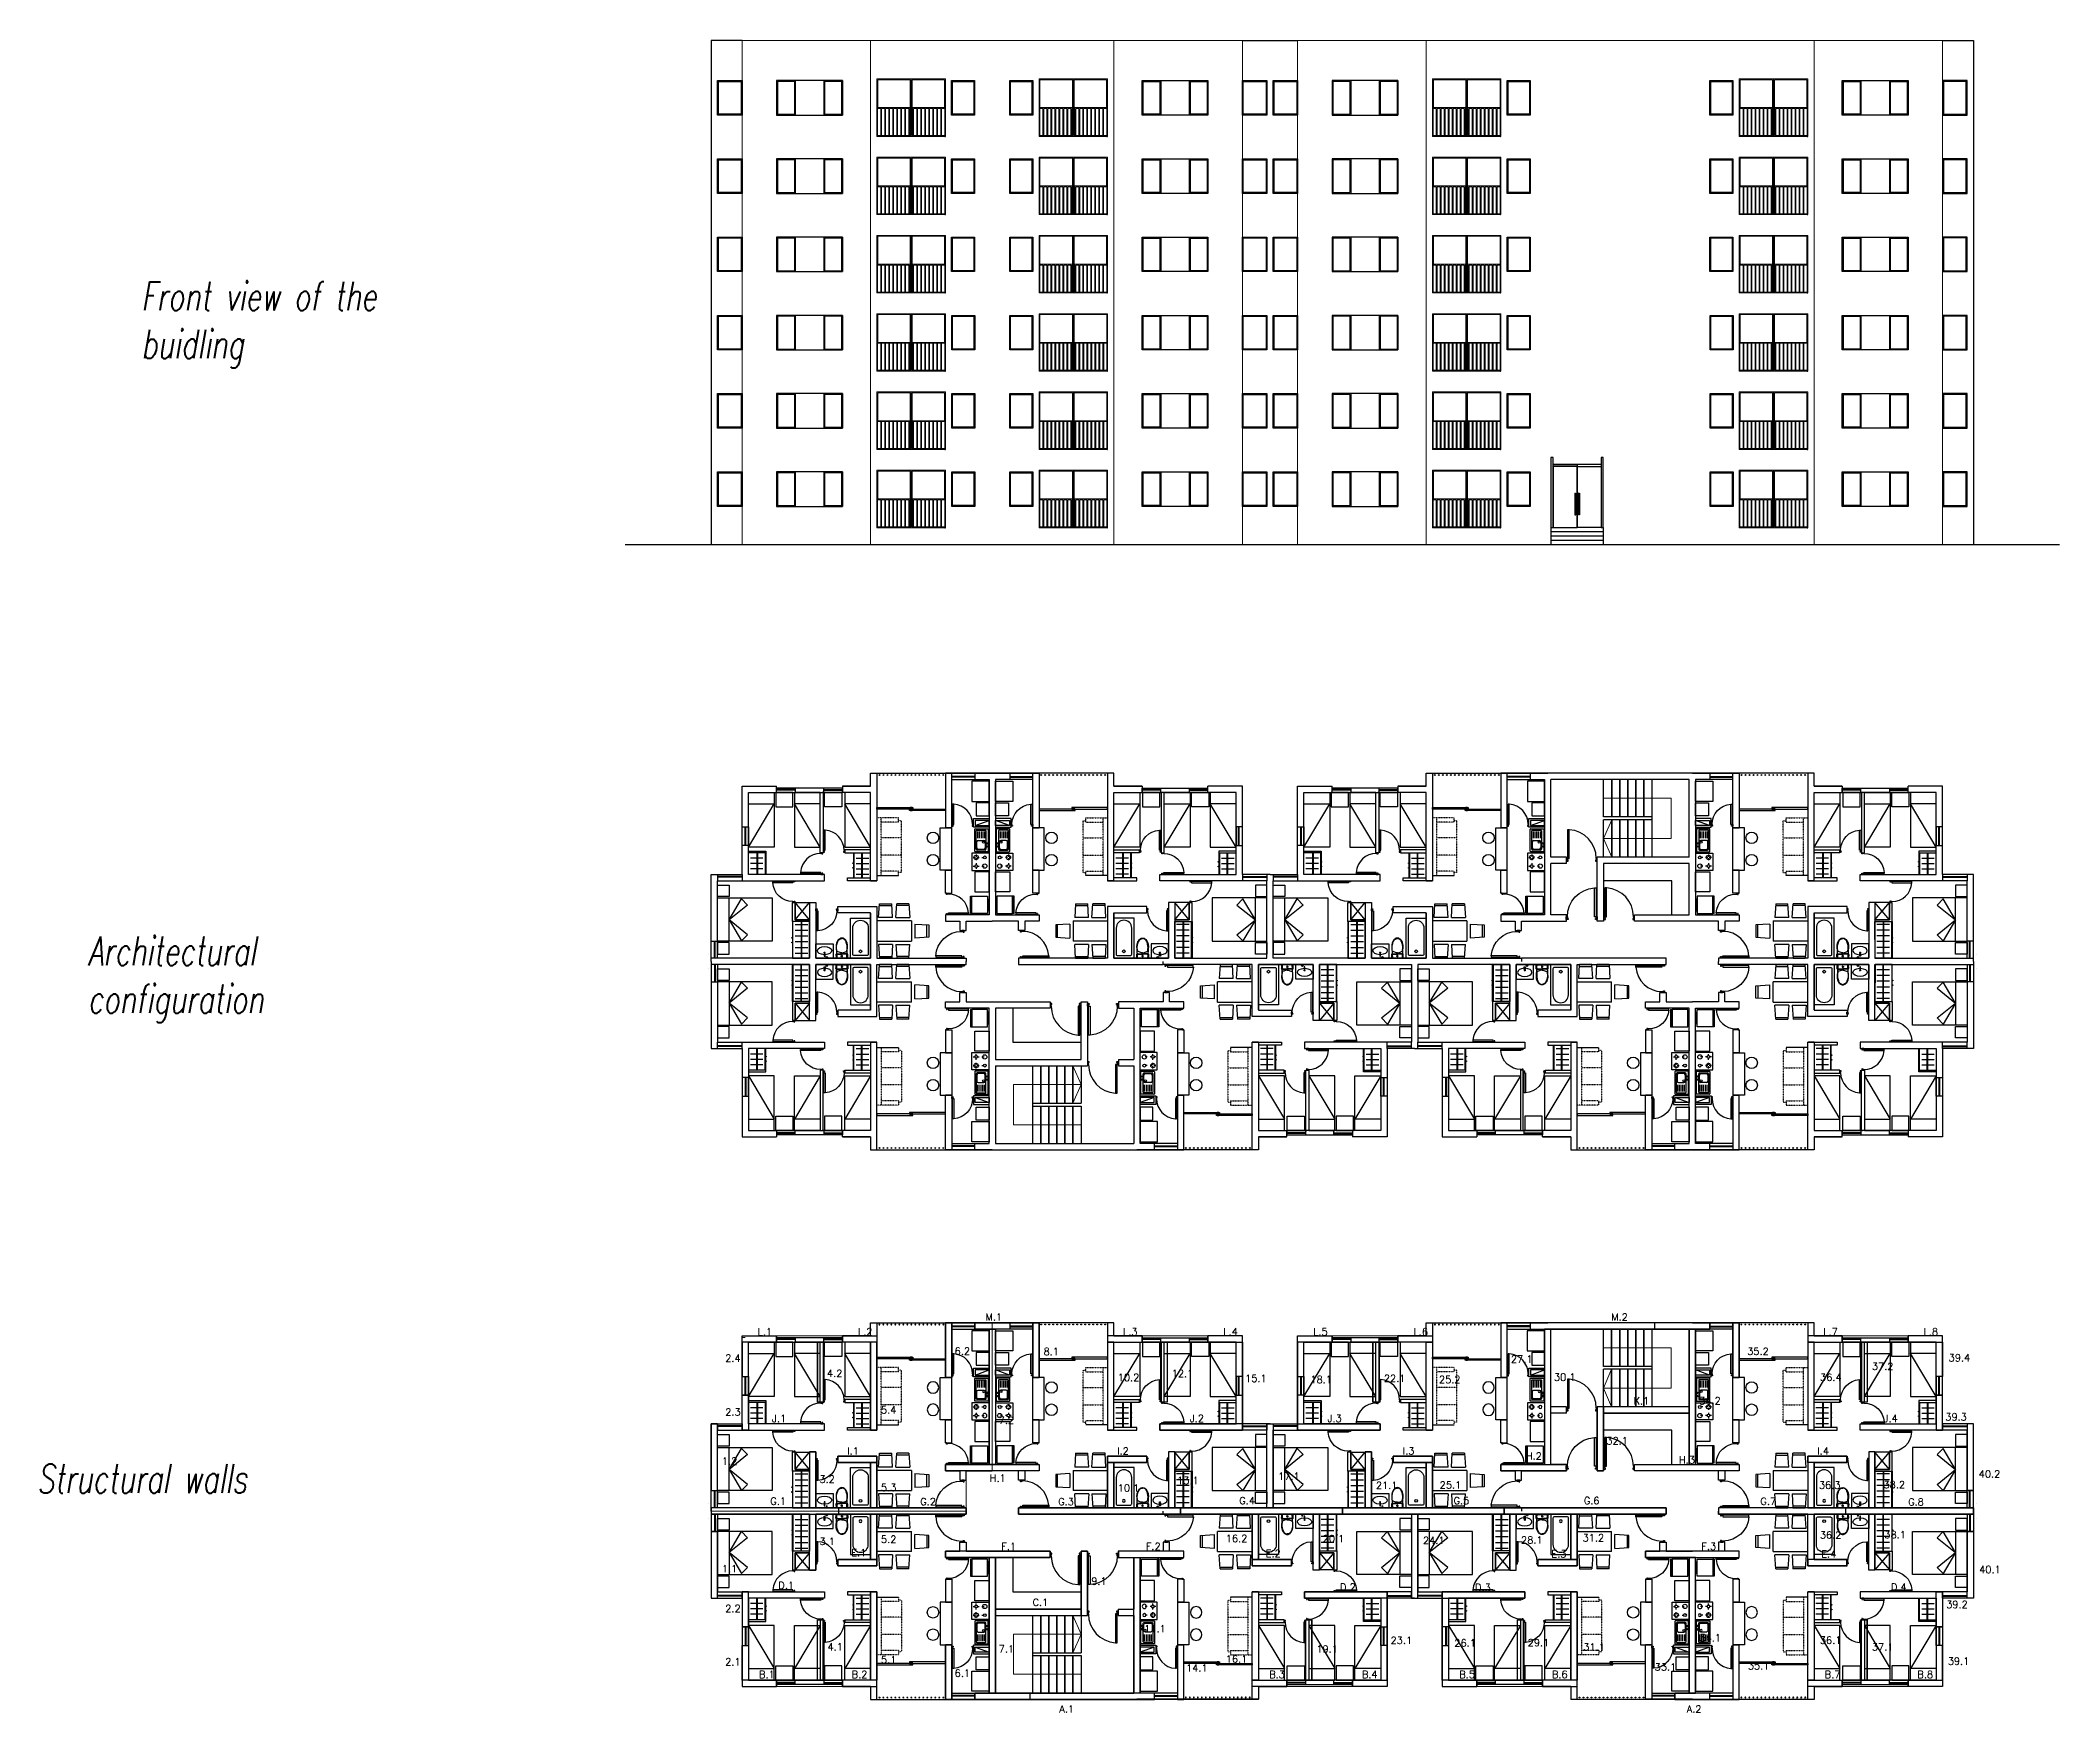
# Model space of a CAD drawing. Header units: inches. Extents: x -1960 to 5063, y 53 to 5870.
import ezdxf

# ---------------------------------------------------------------- set-up
doc = ezdxf.new("R2010")
doc.units = ezdxf.units.IN
doc.header["$MEASUREMENT"] = 0
doc.linetypes.add('HIDDEN', pattern=[0.375, 0.25, -0.125])
for name, color, linetype in [('00_CONJUNTO', 1, 'Continuous'), ('00_ESTRUCTURA X', 3, 'Continuous'), ('00_ESTRUCTURA Y', 2, 'Continuous'), ('01 BLOQUES MUEBLES', 1, 'Continuous'), ('01 ELV CORTE', 1, 'Continuous'), ('01 MUROS', 7, 'Continuous'), ('01 PUERTAS Y VENTANAS', 246, 'Continuous'), ('01 TEXTO SIMB.', 2, 'Continuous'), ('_LOSA', 250, 'Continuous'), ('CM', 7, 'Continuous'), ('Proyeccion2', 252, 'Continuous'), ('REV_JM', 201, 'Continuous')]:
    doc.layers.add(name, color=color, linetype=linetype)
for name, color, linetype, lineweight, plot in [('01 NO IMPRIMIR', 6, 'Continuous', 13, False), ('Distancia Origen', 130, 'Continuous', 5, False), ('Envigado', 130, 'Continuous', 5, False), ('Losas', 7, 'Continuous', 5, False), ('Nombres Muros X', 3, 'Continuous', 5, False), ('Nombres Muros Y', 2, 'Continuous', 5, False)]:
    doc.layers.add(name, color=color, linetype=linetype, lineweight=lineweight, plot=plot)
doc.layers.add('_ELEV 1', color=7, linetype='Continuous', lineweight=9)
doc.layers.add('LD_ELEV 1', color=253, linetype='Continuous', lineweight=9)
doc.styles.add('ARQ', font='SIMPLEX.shx')
doc.styles.add('ROMANS', font='romans.shx', dxfattribs={"width": 0.7, "oblique": 10})

msp = doc.modelspace()

# ---------------------------------------------------------------- texts
at = {"layer": 'CM', "color": 1, "ltscale": 9, "char_height": 100, "attachment_point": 1, "style": 'ROMANS'}
for s, insert in [('{\\C256;Front view of the buidling}', (-1610, 5029.9)), ('{\\C256;Architectural configuration}', (-1795.7, 2752)), ('{\\C256;Structural walls}', (-1971.1, 916.6))]:
    msp.add_mtext_dynamic_manual_height_columns(s, width=1124.51, gutter_width=105, heights=[0], dxfattribs=dict(at, insert=insert))

# ---------------------------------------------------------------- blocks, each defined once
blk = doc.blocks.new('nombres muros y')
at = {"layer": 'Nombres Muros Y', "ltscale": 2, "style": 'ARQ'}
for s, p in [('2.4', (-58.7, -68.7)), ('6.2', (739.3, -44.3)), ('8.1', (1048.4, -45.6)), ('27.1', (2673.7, -72)), ('35.2', (3495.4, -45)), ('39.4', (4195.9, -67.3)), ('4.2', (295.2, -121.2)), ('10.2', (1306.3, -136.1)), ('12.1', (1494, -122.2)), ('15.1', (1749.4, -139.1)), ('18.1', (1976.4, -143.1)), ('22.1', (2231.9, -138.7)), ('25.2', (2423.5, -143)), ('30.1', (2823.3, -134.7)), ('36.4', (3748.8, -135.2)), ('37.2', (3928.9, -97.2)), ('34.2', (3328.2, -217.1)), ('2.3', (-58.7, -255.7)), ('5.4', (483, -248.6)), ('7.2', (892.4, -285)), ('39.3', (4184.3, -272.9)), ('32.1', (3005.8, -356.2)), ('1.2', (-70.2, -427.1)), ('3.2', (269, -489.4)), ('13.1', (1513, -494.1)), ('17.1', (1863.8, -479.4)), ('21.1', (2203.9, -511.1)), ('25.1', (2425.9, -509.9)), ('36.3', (3744.9, -510.3)), ('38.2', (3969.5, -508.8)), ('40.2', (4300.5, -471.5)), ('5.3', (483, -518.6)), ('10.1', (1306, -520.2)), ('3.1', (269, -706)), ('5.2', (483, -698.6)), ('16.2', (1682.2, -695.9)), ('20.1', (2018.9, -696.6)), ('24.1', (2368.1, -702.4)), ('28.1', (2708.9, -701.1)), ('31.2', (2923.1, -693.6)), ('36.2', (3748.1, -683.9)), ('38.1', (3972.6, -682.5)), ('1.1', (-70.2, -801.1)), ('9.1', (1214.2, -844.2)), ('40.1', (4302.3, -804)), ('39.2', (4187.3, -925.4)), ('2.2', (-58.7, -939.7)), ('4.1', (297.2, -1072.7)), ('11.1', (1398.4, -1009.8)), ('23.1', (2255.2, -1050)), ('26.1', (2477, -1059.2)), ('29.1', (2732.2, -1058.2)), ('31.1', (2925.5, -1073.3)), ('34.1', (3329.4, -1041.4)), ('36.1', (3748.1, -1049.7)), ('37.1', (3928.9, -1073.2)), ('2.1', (-58.7, -1124.7)), ('5.1', (483, -1117.6)), ('7.1', (892.4, -1080)), ('14.1', (1543.6, -1146.3)), ('16.1', (1682.2, -1114.9)), ('19.1', (1996.9, -1080.2)), ('33.1', (3173.7, -1142.7)), ('35.1', (3497.6, -1138.7)), ('39.1', (4193, -1122.5)), ('6.1', (739.3, -1164.3))]:
    blk.add_text(s, height=25, dxfattribs=at).set_placement(p)
blk = doc.blocks.new('Nombres muros X')
at = {"layer": 'Distancia Origen', "ltscale": 2}
blk.add_line((0, -79.3), (11, -79.3), dxfattribs=at)
blk.add_line((0, -79.3), (11, -79.3), dxfattribs=at)
at = {"layer": 'Nombres Muros X', "ltscale": 2}
blk.add_line((0, -79.3), (11, -79.3), dxfattribs=at)
at = {"layer": 'Nombres Muros X', "ltscale": 2, "style": 'ARQ'}
for s, p in [('M.1', (846.4, -20.7)), ('M.2', (3022.5, -20.7)), ('L.1', (53.9, -72.3)), ('L.2', (402.9, -72.3)), ('L.3', (1324.9, -72.3)), ('L.4', (1673.9, -72.3)), ('L.5', (1985.9, -72.3)), ('L.6', (2334.9, -72.3)), ('L.7', (3759.8, -72.3)), ('L.8', (4108.8, -72.3)), ('J.1', (103.9, -373.7)), ('J.2', (1556.9, -373.7)), ('J.3', (2035.9, -373.7)), ('K.1', (3100.3, -312.4)), ('J.4', (3969.8, -373.7)), ('I.1', (365.6, -487.2)), ('I.2', (1304.2, -487.2)), ('I.3', (2297.6, -487.2)), ('H.2', (2725.6, -504.3)), ('I.4', (3739.2, -487.2)), ('H.1', (861.2, -581.5)), ('H.3', (3258, -518)), ('G.1', (98.2, -661.5)), ('G.2', (619.4, -663.4)), ('G.3', (1099.2, -663.4)), ('G.4', (1729, -660)), ('G.5', (2474.2, -660)), ('G.6', (2927.2, -659.5)), ('G.7', (3541.3, -662)), ('G.8', (4055.2, -664.5)), ('E.1', (379.2, -840.9)), ('F.1', (901.3, -818.9)), ('F.2', (1404.2, -818.9)), ('E.2', (1820.8, -843.4)), ('E.3', (2814.2, -844.6)), ('F.3', (3336.2, -818.9)), ('E.4', (3752.8, -845.2)), ('D.1', (126.1, -954.3)), ('D.2', (2079.2, -960.8)), ('D.3', (2549.1, -961.9)), ('D.4', (3995.1, -960.4)), ('C.1', (1010.2, -1013.5)), ('B.1', (59, -1264.2)), ('B.2', (381.3, -1264.2)), ('B.3', (1833, -1264.2)), ('B.4', (2155.2, -1264.2)), ('B.5', (2494, -1264.2)), ('B.6', (2816.2, -1264.2)), ('B.7', (3765, -1264.2)), ('B.8', (4087.2, -1264.2)), ('A.1', (1103.2, -1384.5)), ('A.2', (3285.1, -1384.5))]:
    blk.add_text(s, height=25, dxfattribs=at).set_placement(p)
blk = doc.blocks.new('*U24')
at = {"layer": '01 PUERTAS Y VENTANAS'}
for points in [[(1555.7, 4997.8), (1633.7, 4997.8), (1633.7, 4993.1), (1555.7, 4993.1)], [(1633.7, 4997.8), (1633.7, 5000.8), (1641.2, 5000.8), (1641.2, 4995.8), (1638.7, 4995.8), (1638.7, 4997.8)], [(1633.7, 4916.8), (1633.7, 4919.8), (1638.7, 4919.8), (1638.7, 4921.8), (1641.2, 4921.8), (1641.2, 4916.8)]]:
    blk.add_lwpolyline(points, close=True, dxfattribs=at)
at = {"layer": '01 PUERTAS Y VENTANAS', "color": 8}
blk.add_arc((1633.8, 4998.1), 78.3, 183.64651, 269.91585, dxfattribs=at)
blk = doc.blocks.new('lav')
at = {"layer": '01 BLOQUES MUEBLES'}
for p, q in [((53035.9, -1515.9), (53035.9, -1455.9)), ((53035.9, -1455.9), (53040.4, -1455.9)), ((53040.4, -1515.9), (53040.4, -1455.9)), ((53041.4, -1515.9), (53041.4, -1455.9)), ((53041.4, -1455.9), (53095.9, -1455.9)), ((53095.9, -1455.9), (53095.9, -1515.9)), ((53097.6, -1464.8), (53095.9, -1464.8)), ((53097.6, -1507.9), (53097.6, -1464.8)), ((53035.9, -1515.9), (53040.4, -1515.9)), ((53095.9, -1515.9), (53041.4, -1515.9)), ((53095.9, -1507.9), (53097.6, -1507.9))]:
    blk.add_line(p, q, dxfattribs=at)
blk = doc.blocks.new('*U28')
at = {"layer": '01 PUERTAS Y VENTANAS'}
for points in [[(1557.2, 4993.3), (1560.2, 4993.3), (1560.2, 4998.2), (1562.2, 4998.2), (1562.2, 5000.8), (1557.2, 5000.8)], [(1638.2, 4915.3), (1638.2, 4993.3), (1633.5, 4993.3), (1633.5, 4915.3)], [(1638.2, 4993.3), (1641.2, 4993.3), (1641.2, 5000.8), (1636.2, 5000.8), (1636.2, 4998.2), (1638.2, 4998.2)]]:
    blk.add_lwpolyline(points, close=True, dxfattribs=at)
at = {"layer": '01 PUERTAS Y VENTANAS', "color": 8}
blk.add_arc((1638.5, 4993.4), 78.3, 180.08415, 266.35349, dxfattribs=at)
blk = doc.blocks.new('tt')
at = {"layer": '01 BLOQUES MUEBLES', "color": 8}
blk.add_lwpolyline([(80582.1, 2679.8), (80722.1, 2679.8), (80722.1, 2609.8), (80582.1, 2609.8)], close=True, dxfattribs=at)
at = {"layer": '01 BLOQUES MUEBLES'}
blk.add_lwpolyline([(80596.5, 2671.8), (80687.6, 2671.8, -0.999997), (80687.6, 2617.8), (80596.5, 2617.8, -0.414214), (80591.5, 2622.8), (80591.5, 2666.8, -0.414214)], format="xyb", close=True, dxfattribs=at)
blk.add_circle((80606.5, 2644.8), 4.8, dxfattribs=at)
blk = doc.blocks.new('wc')
at = {"layer": '01 BLOQUES MUEBLES'}
for p, q in [((2025.7, 3384.7), (2025.8, 3385.1)), ((2025.7, 3384.4), (2025.7, 3384.7)), ((2025.7, 3384.1), (2025.7, 3384.4)), ((2025.7, 3367.4), (2025.7, 3384.1)), ((2025.8, 3385.4), (2025.9, 3385.7)), ((2025.8, 3385.1), (2025.8, 3385.4)), ((2025.9, 3385.7), (2026.2, 3386)), ((2026.2, 3386), (2026.5, 3386.4)), ((2026.3, 3382.4), (2026.4, 3382.7)), ((2026.3, 3382.1), (2026.3, 3382.4)), ((2026.3, 3381.9), (2026.3, 3382.1)), ((2026.3, 3367.4), (2026.3, 3381.9)), ((2026.4, 3383), (2026.5, 3383.3)), ((2026.4, 3382.7), (2026.4, 3383)), ((2026.5, 3386.4), (2026.8, 3386.7)), ((2026.5, 3383.3), (2026.7, 3383.5)), ((2026.7, 3383.5), (2027, 3383.9)), ((2026.8, 3386.7), (2027.2, 3386.9)), ((2027, 3383.9), (2027.3, 3384.1)), ((2027.2, 3386.9), (2027.5, 3387.1)), ((2027.3, 3384.1), (2027.6, 3384.3)), ((2027.5, 3387.1), (2027.8, 3387.2)), ((2027.6, 3384.3), (2027.9, 3384.4)), ((2027.8, 3387.2), (2028.1, 3387.3)), ((2027.9, 3384.4), (2028.1, 3384.5)), ((2028.1, 3387.3), (2028.4, 3387.4)), ((2028.1, 3384.5), (2028.4, 3384.6)), ((2028.4, 3387.4), (2028.7, 3387.5)), ((2028.4, 3384.6), (2028.6, 3384.7)), ((2028.6, 3384.7), (2028.9, 3384.8)), ((2028.7, 3387.5), (2029, 3387.5)), ((2028.9, 3384.8), (2029.2, 3384.8)), ((2029, 3387.5), (2031, 3387.6)), ((2029.2, 3384.8), (2030.9, 3384.9)), ((2030.9, 3384.9), (2032.6, 3385)), ((2031, 3387.6), (2032.9, 3387.7)), ((2032.6, 3385), (2034.3, 3385.1)), ((2032.9, 3387.7), (2034.9, 3387.8)), ((2034.3, 3385.1), (2036, 3385.2)), ((2034.9, 3387.8), (2036.9, 3387.9)), ((2036, 3385.2), (2037.7, 3385.2)), ((2036.9, 3387.9), (2038.8, 3388)), ((2037.7, 3385.2), (2037.9, 3385.2)), ((2037.9, 3385.2), (2038.1, 3385.1)), ((2038.1, 3385.1), (2038.4, 3385)), ((2038.4, 3385), (2038.6, 3384.8)), ((2038.6, 3384.8), (2038.9, 3384.6)), ((2038.8, 3388), (2039.1, 3388)), ((2038.9, 3384.6), (2039.1, 3384.3)), ((2039.1, 3388), (2039.4, 3387.9)), ((2039.1, 3384.3), (2039.4, 3384.1)), ((2039.4, 3387.9), (2039.6, 3387.8)), ((2039.4, 3384.1), (2039.6, 3383.8)), ((2039.6, 3387.8), (2039.9, 3387.6)), ((2039.6, 3383.8), (2039.7, 3383.5)), ((2039.7, 3383.5), (2039.8, 3383.3)), ((2039.8, 3383.3), (2040, 3382.8)), ((2039.9, 3387.6), (2040.2, 3387.3)), ((2040, 3382.8), (2040.1, 3382.4)), ((2040.1, 3382.4), (2040.2, 3382.1)), ((2040.2, 3387.3), (2040.5, 3387)), ((2040.2, 3382.1), (2040.2, 3381.8)), ((2040.2, 3381.8), (2040.5, 3370.7)), ((2040.5, 3387), (2040.8, 3386.7)), ((2040.5, 3370.7), (2040.5, 3367.4)), ((2040.8, 3386.7), (2041, 3386.3)), ((2041, 3386.3), (2041.2, 3386)), ((2041.2, 3386), (2041.3, 3385.7)), ((2041.3, 3385.7), (2044.8, 3385.9)), ((2041.3, 3385.7), (2041.5, 3385.3)), ((2041.5, 3385.3), (2041.7, 3384.8)), ((2041.7, 3384.8), (2041.8, 3384.4)), ((2041.8, 3384.4), (2041.8, 3384)), ((2041.8, 3384), (2042.2, 3371.2)), ((2042.2, 3371.2), (2042.2, 3367.4)), ((2044.8, 3385.9), (2049.3, 3386)), ((2045.4, 3370.6), (2045.8, 3373.6)), ((2045.8, 3373.6), (2046.7, 3376.6)), ((2046.7, 3376.6), (2047.9, 3379.7)), ((2047.9, 3379.7), (2049, 3382.1)), ((2049, 3382.1), (2050.5, 3384.5)), ((2049.3, 3386), (2054.7, 3386.3)), ((2050.5, 3384.5), (2053.2, 3385.1)), ((2053.2, 3385.1), (2056.1, 3385.5)), ((2054.7, 3386.3), (2060.3, 3386.9)), ((2056.1, 3385.5), (2059.1, 3385.9)), ((2059.1, 3385.9), (2062.2, 3386)), ((2060.3, 3386.9), (2065.8, 3387.1)), ((2062.2, 3386), (2065.1, 3386)), ((2065.1, 3386), (2068.1, 3385.9)), ((2065.8, 3387.1), (2068.5, 3387.1)), ((2068.1, 3385.9), (2070.8, 3385.5)), ((2068.5, 3387.1), (2071.2, 3387)), ((2070.8, 3385.5), (2074.2, 3384.8)), ((2071.2, 3387), (2073.8, 3386.7)), ((2073.8, 3386.7), (2076.4, 3386.2)), ((2074.2, 3384.8), (2077.7, 3383.8)), ((2076.4, 3386.2), (2079, 3385.5)), ((2077.7, 3383.8), (2080.2, 3382.9)), ((2079, 3385.5), (2081.5, 3384.6)), ((2080.2, 3382.9), (2082.6, 3381.9)), ((2081.5, 3384.6), (2084, 3383.6)), ((2082.6, 3381.9), (2084.8, 3381)), ((2084, 3383.6), (2086.3, 3382.3)), ((2084.8, 3381), (2086.8, 3380)), ((2086.3, 3382.3), (2088.6, 3380.9)), ((2086.8, 3380), (2088.7, 3378.8)), ((2088.6, 3380.9), (2090.6, 3379.1)), ((2088.7, 3378.8), (2090.3, 3377.3)), ((2090.3, 3377.3), (2091.8, 3375.6)), ((2090.6, 3379.1), (2092.5, 3377.2)), ((2091.8, 3375.6), (2092.9, 3373.7)), ((2092.5, 3377.2), (2094, 3375)), ((2092.9, 3373.7), (2093.8, 3371.7)), ((2093.8, 3371.7), (2094.4, 3369.5)), ((2094, 3375), (2095.2, 3372.6)), ((2095.2, 3372.6), (2095.9, 3370)), ((2025.7, 3350.7), (2025.7, 3367.4)), ((2025.7, 3350.4), (2025.7, 3350.7)), ((2025.7, 3350), (2025.7, 3350.4)), ((2025.8, 3349.7), (2025.7, 3350)), ((2025.8, 3349.4), (2025.8, 3349.7)), ((2025.9, 3349), (2025.8, 3349.4)), ((2026.1, 3348.7), (2025.9, 3349)), ((2026.5, 3348.3), (2026.1, 3348.7)), ((2026.3, 3352.9), (2026.3, 3367.4)), ((2026.3, 3352.7), (2026.3, 3352.9)), ((2026.3, 3352.4), (2026.3, 3352.7)), ((2026.4, 3352.1), (2026.3, 3352.4)), ((2026.4, 3351.8), (2026.4, 3352.1)), ((2026.5, 3351.5), (2026.4, 3351.8)), ((2026.7, 3351.3), (2026.5, 3351.5)), ((2026.8, 3348.1), (2026.5, 3348.3)), ((2027, 3350.9), (2026.7, 3351.3)), ((2027.2, 3347.9), (2026.8, 3348.1)), ((2027.2, 3350.7), (2027, 3350.9)), ((2027.6, 3350.5), (2027.2, 3350.7)), ((2027.5, 3347.7), (2027.2, 3347.9)), ((2027.8, 3347.6), (2027.5, 3347.7)), ((2027.8, 3350.4), (2027.6, 3350.5)), ((2028.1, 3350.2), (2027.8, 3350.4)), ((2028.1, 3347.4), (2027.8, 3347.6)), ((2028.4, 3350.1), (2028.1, 3350.2)), ((2028.4, 3347.3), (2028.1, 3347.4)), ((2028.6, 3350.1), (2028.4, 3350.1)), ((2028.7, 3347.3), (2028.4, 3347.3)), ((2028.9, 3350), (2028.6, 3350.1)), ((2029, 3347.2), (2028.7, 3347.3)), ((2029.1, 3350), (2028.9, 3350)), ((2031, 3347.1), (2029, 3347.2)), ((2030.8, 3349.9), (2029.1, 3350)), ((2032.6, 3349.8), (2030.8, 3349.9)), ((2031, 3367.9), (2031.2, 3368.4)), ((2031, 3367.4), (2031, 3367.9)), ((2031, 3367.4), (2031, 3366.9)), ((2031, 3366.9), (2031.2, 3366.4)), ((2032.9, 3347), (2031, 3347.1)), ((2031.2, 3368.4), (2031.4, 3368.8)), ((2031.2, 3366.4), (2031.4, 3366)), ((2031.4, 3368.8), (2031.8, 3369.1)), ((2031.4, 3366), (2031.8, 3365.6)), ((2031.8, 3369.1), (2032.2, 3369.4)), ((2031.8, 3365.6), (2032.2, 3365.4)), ((2031.9, 3367.4), (2032, 3367.8)), ((2031.9, 3367.4), (2032, 3367)), ((2032, 3367.8), (2032.2, 3368.1)), ((2032, 3367), (2032.2, 3366.6)), ((2032.2, 3369.4), (2032.7, 3369.6)), ((2032.2, 3368.1), (2032.5, 3368.4)), ((2032.2, 3366.6), (2032.5, 3366.4)), ((2032.2, 3365.4), (2032.7, 3365.2)), ((2032.5, 3368.4), (2032.8, 3368.6)), ((2032.5, 3366.4), (2032.8, 3366.2)), ((2034.3, 3349.7), (2032.6, 3349.8)), ((2032.7, 3369.6), (2033.2, 3369.6)), ((2032.7, 3365.2), (2033.2, 3365.1)), ((2032.8, 3368.6), (2033.2, 3368.6)), ((2032.8, 3366.2), (2033.2, 3366.1)), ((2034.9, 3346.9), (2032.9, 3347)), ((2033.2, 3369.6), (2033.7, 3369.6)), ((2033.2, 3368.6), (2033.6, 3368.6)), ((2033.2, 3366.1), (2033.6, 3366.2)), ((2033.2, 3365.1), (2033.7, 3365.2)), ((2033.6, 3368.6), (2033.9, 3368.4)), ((2033.6, 3366.2), (2033.9, 3366.4)), ((2033.7, 3369.6), (2034.1, 3369.4)), ((2033.7, 3365.2), (2034.1, 3365.4)), ((2033.9, 3368.4), (2034.2, 3368.1)), ((2033.9, 3366.4), (2034.2, 3366.6)), ((2034.1, 3369.4), (2034.6, 3369.2)), ((2034.1, 3365.4), (2034.6, 3365.6)), ((2034.2, 3368.1), (2034.4, 3367.8)), ((2034.2, 3366.6), (2034.4, 3367)), ((2036, 3349.6), (2034.3, 3349.7)), ((2034.4, 3367.8), (2034.5, 3367.4)), ((2034.4, 3367), (2034.5, 3367.4)), ((2034.6, 3369.2), (2034.9, 3368.8)), ((2034.6, 3365.6), (2034.9, 3366)), ((2034.9, 3368.8), (2035.2, 3368.4)), ((2034.9, 3366), (2035.2, 3366.4)), ((2036.9, 3346.8), (2034.9, 3346.9)), ((2035.2, 3368.4), (2035.4, 3367.9)), ((2035.2, 3366.4), (2035.4, 3366.9)), ((2035.4, 3367.9), (2035.4, 3367.4)), ((2035.4, 3366.9), (2035.4, 3367.4)), ((2037.7, 3349.6), (2036, 3349.6)), ((2038.8, 3346.8), (2036.9, 3346.8)), ((2037.9, 3349.6), (2037.7, 3349.6)), ((2038.1, 3349.7), (2037.9, 3349.6)), ((2038.4, 3349.8), (2038.1, 3349.7)), ((2038.6, 3349.9), (2038.4, 3349.8)), ((2038.9, 3350.2), (2038.6, 3349.9)), ((2039.1, 3346.8), (2038.8, 3346.8)), ((2039.1, 3350.4), (2038.9, 3350.2)), ((2039.4, 3350.7), (2039.1, 3350.4)), ((2039.3, 3346.9), (2039.1, 3346.8)), ((2039.6, 3347), (2039.3, 3346.9)), ((2039.6, 3351), (2039.4, 3350.7)), ((2039.7, 3351.3), (2039.6, 3351)), ((2039.9, 3347.2), (2039.6, 3347)), ((2039.8, 3351.5), (2039.7, 3351.3)), ((2039.8, 3351.5), (2040, 3351.9)), ((2040.2, 3347.5), (2039.9, 3347.2)), ((2040, 3351.9), (2040.1, 3352.3)), ((2040.1, 3352.3), (2040.2, 3352.7)), ((2040.2, 3353), (2040.5, 3364.1)), ((2040.2, 3352.7), (2040.2, 3353)), ((2040.5, 3347.8), (2040.2, 3347.5)), ((2040.5, 3364.1), (2040.5, 3367.4)), ((2040.8, 3348.1), (2040.5, 3347.8)), ((2041, 3348.4), (2040.8, 3348.1)), ((2041.2, 3348.8), (2041, 3348.4)), ((2041.3, 3349), (2041.2, 3348.8)), ((2041.3, 3349), (2041.5, 3349.5)), ((2044.8, 3348.9), (2041.3, 3349)), ((2041.5, 3349.5), (2041.7, 3350)), ((2041.7, 3350), (2041.8, 3350.4)), ((2041.8, 3350.7), (2042.2, 3363.6)), ((2041.8, 3350.4), (2041.8, 3350.7)), ((2042.2, 3363.6), (2042.2, 3367.4)), ((2049.3, 3348.7), (2044.8, 3348.9)), ((2045.2, 3367.4), (2045.4, 3370.6)), ((2045.2, 3367.4), (2045.4, 3364.2)), ((2045.4, 3364.2), (2045.8, 3361.2)), ((2045.8, 3361.2), (2046.7, 3358.1)), ((2046.7, 3358.1), (2047.9, 3355)), ((2047.9, 3355), (2048.9, 3352.7)), ((2048.9, 3352.7), (2050.5, 3350.2)), ((2054.7, 3348.4), (2049.3, 3348.7)), ((2050.5, 3350.2), (2053.2, 3349.7)), ((2053.2, 3349.7), (2056, 3349.3)), ((2060.3, 3347.9), (2054.7, 3348.4)), ((2056, 3349.3), (2059.1, 3348.9)), ((2059.1, 3348.9), (2062.1, 3348.7)), ((2065.8, 3347.6), (2060.3, 3347.9)), ((2062.1, 3348.7), (2065, 3348.7)), ((2065, 3348.7), (2068, 3348.9)), ((2068.5, 3347.6), (2065.8, 3347.6)), ((2068, 3348.9), (2070.8, 3349.3)), ((2071.2, 3347.8), (2068.5, 3347.6)), ((2070.8, 3349.3), (2074.2, 3350)), ((2073.8, 3348.1), (2071.2, 3347.8)), ((2076.4, 3348.6), (2073.8, 3348.1)), ((2074.2, 3350), (2077.7, 3350.9)), ((2079, 3349.2), (2076.4, 3348.6)), ((2077.7, 3350.9), (2080.2, 3351.8)), ((2081.5, 3350.1), (2079, 3349.2)), ((2080.2, 3351.8), (2082.6, 3352.8)), ((2084, 3351.1), (2081.5, 3350.1)), ((2082.6, 3352.8), (2084.8, 3353.7)), ((2086.3, 3352.4), (2084, 3351.1)), ((2084.8, 3353.7), (2086.8, 3354.8)), ((2088.5, 3353.9), (2086.3, 3352.4)), ((2086.8, 3354.8), (2088.7, 3356)), ((2090.6, 3355.6), (2088.5, 3353.9)), ((2088.7, 3356), (2090.3, 3357.5)), ((2090.3, 3357.5), (2091.8, 3359.2)), ((2092.5, 3357.5), (2090.6, 3355.6)), ((2091.8, 3359.2), (2092.9, 3361.1)), ((2094, 3359.8), (2092.5, 3357.5)), ((2092.9, 3361.1), (2093.8, 3363.1)), ((2093.8, 3363.1), (2094.4, 3365.2)), ((2095.2, 3362.1), (2094, 3359.8)), ((2094.4, 3369.5), (2094.5, 3367.4)), ((2094.4, 3365.2), (2094.5, 3367.4)), ((2095.9, 3364.7), (2095.2, 3362.1)), ((2095.9, 3370), (2096.2, 3367.4)), ((2096.2, 3367.4), (2095.9, 3364.7))]:
    blk.add_line(p, q, dxfattribs=at)
blk = doc.blocks.new('*U25')
at = {"layer": '01 PUERTAS Y VENTANAS'}
for points in [[(1644.2, 4993.3), (1641.2, 4993.3), (1641.2, 5000.8), (1646.2, 5000.8), (1646.2, 4998.2), (1644.2, 4998.2)], [(1644.2, 4915.3), (1644.2, 4993.3), (1648.9, 4993.3), (1648.9, 4915.3)], [(1725.2, 4993.3), (1722.2, 4993.3), (1722.2, 4998.2), (1720.2, 4998.2), (1720.2, 5000.8), (1725.2, 5000.8)]]:
    blk.add_lwpolyline(points, close=True, dxfattribs=at)
at = {"layer": '01 PUERTAS Y VENTANAS', "color": 8}
blk.add_arc((1644, 4993.4), 78.3, 273.64651, 359.91585, dxfattribs=at)
blk = doc.blocks.new('*U17')
at = {"layer": '01 MUROS', "ltscale": 9}
blk.add_circle((0, 0), 1.5, dxfattribs=at)
blk = doc.blocks.new('*U18')
at = {"layer": '01 MUROS', "color": 0, "linetype": 'ByBlock', "lineweight": -2, "transparency": 16777216}
for p in [(0, 0), (13.9, 0), (27.8, 0), (41.7, 0), (55.6, 0), (69.5, 0), (83.4, 0), (97.3, 0), (111.2, 0), (125.1, 0), (139, 0), (152.9, 0), (166.8, 0), (180.7, 0), (194.6, 0), (208.5, 0), (222.4, 0)]:
    blk.add_blockref('*U17', p, dxfattribs=at)
blk = doc.blocks.new('*U27')
at = {"layer": '01 PUERTAS Y VENTANAS'}
for points in [[(1648.7, 4997.8), (1648.7, 5000.8), (1641.2, 5000.8), (1641.2, 4995.8), (1643.8, 4995.8), (1643.8, 4997.8)], [(1726.7, 4997.8), (1648.7, 4997.8), (1648.7, 4993.1), (1726.7, 4993.1)], [(1648.7, 4916.8), (1648.7, 4919.8), (1643.8, 4919.8), (1643.8, 4921.8), (1641.2, 4921.8), (1641.2, 4916.8)]]:
    blk.add_lwpolyline(points, close=True, dxfattribs=at)
at = {"layer": '01 PUERTAS Y VENTANAS', "color": 8}
blk.add_arc((1648.6, 4998.1), 78.3, 270.08415, 356.35349, dxfattribs=at)
blk = doc.blocks.new('*U23')
at = {"layer": '01 PUERTAS Y VENTANAS'}
for points in [[(1557.2, 4993.3), (1560.2, 4993.3), (1560.2, 4998.2), (1562.2, 4998.2), (1562.2, 5000.8), (1557.2, 5000.8)], [(1638.2, 4915.3), (1638.2, 4993.3), (1633.5, 4993.3), (1633.5, 4915.3)], [(1638.2, 4993.3), (1641.2, 4993.3), (1641.2, 5000.8), (1636.2, 5000.8), (1636.2, 4998.2), (1638.2, 4998.2)]]:
    blk.add_lwpolyline(points, close=True, dxfattribs=at)
at = {"layer": '01 PUERTAS Y VENTANAS', "color": 8}
blk.add_arc((1638.5, 4993.4), 78.3, 180.08415, 266.35349, dxfattribs=at)
blk = doc.blocks.new('mcaam')
at = {"layer": '01 BLOQUES MUEBLES', "ltscale": 25}
blk.add_line((65173.3, -1759.8), (65323.3, -1849.8), dxfattribs=at)
blk.add_lwpolyline([(65363.3, -1759.8), (65363.3, -1849.8), (65173.3, -1849.8), (65173.3, -1759.8)], close=True, dxfattribs=at)
blk.add_lwpolyline([(65323.3, -1759.8), (65323.3, -1849.8)], dxfattribs=at)
blk = doc.blocks.new('Cama 2 plazas')
at = {"layer": '01 BLOQUES MUEBLES'}
for p, q in [((1628.9, 5039.1), (1671.9, 5112.1)), ((1693.1, 5090.9), (1628.9, 5039.1)), ((1671.9, 5112.1), (1693.1, 5090.9)), ((1628.9, 5039.1), (1671.9, 4966.1)), ((1693.1, 4987.3), (1628.9, 5039.1)), ((1671.9, 4966.1), (1693.1, 4987.3))]:
    blk.add_line(p, q, dxfattribs=at)
for points in [[(1628.9, 5117.7), (1588.9, 5117.7), (1588.9, 5157.7), (1628.9, 5157.7)], [(1588.9, 4962.7), (1778.9, 4962.7), (1778.9, 5112.7), (1588.9, 5112.7)], [(1628.9, 4957.7), (1588.9, 4957.7), (1588.9, 4917.7), (1628.9, 4917.7)]]:
    blk.add_lwpolyline(points, close=True, dxfattribs=at)
blk.add_lwpolyline([(1628.9, 5112.7), (1628.9, 4962.7)], dxfattribs=at)
blk = doc.blocks.new('DM')
at = {"ltscale": 9}
blk.add_line((61243, -9286.4), (61291.7, -9304.4), dxfattribs=at)
at = {"ltscale": 4}
blk.add_lwpolyline([(60667.7, -9019), (60667.7, -8824.4)], dxfattribs=at)
at = {"layer": '00_CONJUNTO'}
blk.add_lwpolyline([(61161.7, -9278.4), (61161.7, -9278.4), (61139.7, -9278.4)], dxfattribs=at)
at = {"layer": '01 BLOQUES MUEBLES'}
for p, q in [((60910.4, -8830.5), (60952.9, -8830.5)), ((61013, -8830.5), (60970.5, -8830.5)), ((60901.7, -8884.4), (61021.7, -8884.4)), ((60955.9, -8873), (60907.4, -8873)), ((60967.5, -8873), (61016, -8873)), ((61021.7, -8954.4), (61021.7, -8884.4)), ((61033.1, -8943.7), (61033.1, -8895.1)), ((61075.6, -8898.1), (61075.6, -8940.6)), ((61021.7, -8954.4), (60901.7, -8954.4)), ((60955.9, -8965.8), (60907.4, -8965.8)), ((60967.5, -8965.8), (61016, -8965.8)), ((60910.4, -9008.3), (60952.9, -9008.3)), ((60910.4, -9014.4), (60952.9, -9014.4)), ((61013, -9008.3), (60970.5, -9008.3)), ((61013, -9014.4), (60970.5, -9014.4)), ((61288.7, -9275.4), (61288.7, -9195.4)), ((61246.7, -9203.9), (61246.7, -9233.9)), ((61246.7, -9233.9), (61246.7, -9268.4)), ((61249.2, -9208.4), (61249.2, -9229.4)), ((61277.7, -9200.9), (61249.7, -9200.9)), ((61251.7, -9265.8), (61251.7, -9242.7)), ((61273.2, -9203.4), (61254.2, -9203.4)), ((61254.2, -9234.4), (61273.2, -9234.4)), ((61257.7, -9265.8), (61257.7, -9242.7)), ((61263.7, -9265.8), (61263.7, -9242.7)), ((61269.7, -9265.8), (61269.7, -9242.7)), ((61275.7, -9265.8), (61275.7, -9242.7)), ((61278.2, -9229.4), (61278.2, -9208.4)), ((61280.7, -9268.4), (61280.7, -9203.9)), ((61248.7, -9270.4), (61278.7, -9270.4))]:
    blk.add_line(p, q, dxfattribs=at)
at = {"layer": '01 BLOQUES MUEBLES', "ltscale": 9}
for p, q in [((60609.7, -8887.9), (60607.7, -8887.9)), ((60512.6, -9152.6), (60514.6, -9152.6)), ((60821.8, -9147.9), (60819.8, -9147.9))]:
    blk.add_line(p, q, dxfattribs=at)
at = {"layer": '01 BLOQUES MUEBLES', "linetype": 'HIDDEN', "ltscale": 0.01}
for p, q in [((60916.7, -9113), (60916.7, -9313)), ((60976.7, -9128), (60916.7, -9128)), ((60976.7, -9113), (60976.7, -9128)), ((60986.7, -9123), (60976.7, -9123)), ((60986.7, -9123), (60986.7, -9303)), ((60986.7, -9183), (60916.7, -9183)), ((60986.7, -9243), (60916.7, -9243)), ((60976.7, -9313), (60901.7, -9313)), ((60976.7, -9298), (60916.7, -9298)), ((60976.7, -9298), (60976.7, -9313)), ((60986.7, -9303), (60976.7, -9303))]:
    blk.add_line(p, q, dxfattribs=at)
at = {"layer": '01 BLOQUES MUEBLES', "ltscale": 0.02}
for p, q in [((61231.7, -9190.4), (61231.7, -9130.4)), ((61231.7, -9130.4), (61291.7, -9130.4)), ((61291.7, -9190.4), (61231.7, -9190.4)), ((61291.7, -9190.4), (61231.7, -9190.4)), ((61291.7, -9190.4), (61231.7, -9190.4)), ((61291.7, -9190.4), (61231.7, -9190.4)), ((61291.7, -9190.4), (61231.7, -9190.4)), ((61236.7, -9145.4), (61244.2, -9145.4)), ((61236.7, -9145.4), (61244.2, -9145.4)), ((61236.7, -9145.4), (61244.2, -9145.4)), ((61236.7, -9145.4), (61244.2, -9145.4)), ((61236.7, -9145.4), (61244.2, -9145.4)), ((61236.7, -9175.4), (61244.2, -9175.4)), ((61236.7, -9175.4), (61244.2, -9175.4)), ((61236.7, -9175.4), (61244.2, -9175.4)), ((61236.7, -9175.4), (61244.2, -9175.4)), ((61236.7, -9175.4), (61244.2, -9175.4)), ((61246.7, -9142.9), (61246.7, -9135.4)), ((61246.7, -9142.9), (61246.7, -9135.4)), ((61246.7, -9142.9), (61246.7, -9135.4)), ((61246.7, -9142.9), (61246.7, -9135.4)), ((61246.7, -9142.9), (61246.7, -9135.4)), ((61246.7, -9155.4), (61246.7, -9147.9)), ((61246.7, -9155.4), (61246.7, -9147.9)), ((61246.7, -9155.4), (61246.7, -9147.9)), ((61246.7, -9155.4), (61246.7, -9147.9)), ((61246.7, -9155.4), (61246.7, -9147.9)), ((61246.7, -9172.9), (61246.7, -9165.4)), ((61246.7, -9172.9), (61246.7, -9165.4)), ((61246.7, -9172.9), (61246.7, -9165.4)), ((61246.7, -9172.9), (61246.7, -9165.4)), ((61246.7, -9172.9), (61246.7, -9165.4)), ((61246.7, -9185.4), (61246.7, -9177.9)), ((61246.7, -9185.4), (61246.7, -9177.9)), ((61246.7, -9185.4), (61246.7, -9177.9)), ((61246.7, -9185.4), (61246.7, -9177.9)), ((61246.7, -9185.4), (61246.7, -9177.9)), ((61249.2, -9145.4), (61256.7, -9145.4)), ((61249.2, -9145.4), (61256.7, -9145.4)), ((61249.2, -9145.4), (61256.7, -9145.4)), ((61249.2, -9145.4), (61256.7, -9145.4)), ((61249.2, -9145.4), (61256.7, -9145.4)), ((61249.2, -9175.4), (61256.7, -9175.4)), ((61249.2, -9175.4), (61256.7, -9175.4)), ((61249.2, -9175.4), (61256.7, -9175.4)), ((61249.2, -9175.4), (61256.7, -9175.4)), ((61249.2, -9175.4), (61256.7, -9175.4)), ((61266.7, -9145.4), (61274.2, -9145.4)), ((61266.7, -9145.4), (61274.2, -9145.4)), ((61266.7, -9145.4), (61274.2, -9145.4)), ((61266.7, -9145.4), (61274.2, -9145.4)), ((61266.7, -9145.4), (61274.2, -9145.4)), ((61266.7, -9175.4), (61274.2, -9175.4)), ((61266.7, -9175.4), (61274.2, -9175.4)), ((61266.7, -9175.4), (61274.2, -9175.4)), ((61266.7, -9175.4), (61274.2, -9175.4)), ((61266.7, -9175.4), (61274.2, -9175.4))]:
    blk.add_line(p, q, dxfattribs=at)
at = {"layer": '01 BLOQUES MUEBLES'}
for points in [[(60667.7, -8824.4), (60667.7, -8952.4), (60607.7, -8952.4), (60607.7, -8824.4)], [(60749.7, -8874.4), (60749.7, -8824.4), (60689.7, -8824.4), (60689.7, -8874.4)], [(60719.5, -8831.6), (60721, -8831.6), (60721, -8841.6), (60718, -8841.6), (60718, -8831.6)], [(61291.7, -9125.4), (61241.7, -9125.4), (61241.7, -9055.4), (61291.7, -9055.4)], [(60549.7, -9401.4), (60549.7, -9351.4), (60609.7, -9351.4), (60609.7, -9401.4)], [(60779.7, -9401.4), (60779.7, -9351.4), (60719.7, -9351.4), (60719.7, -9401.4)]]:
    blk.add_lwpolyline(points, close=True, dxfattribs=at)
at = {"layer": '01 BLOQUES MUEBLES', "ltscale": 9}
for points in [[(60609.7, -8824.4), (60609.7, -8952.4)], [(60617.8, -8842.3), (60661.6, -8842.3)], [(60637.6, -8952.4), (60637.7, -8824.4)], [(60639.7, -8952.4), (60639.7, -8824.4)], [(60809.7, -8824.4), (60809.7, -8824.4), (60689.7, -8824.4)], [(60617.8, -8862.3), (60661.6, -8862.3)], [(60617.8, -8882.3), (60661.6, -8882.3)], [(60617.8, -8902.3), (60661.6, -8902.3)], [(60617.8, -8922.3), (60661.6, -8922.3)], [(60617.8, -8942.3), (60661.6, -8942.3)], [(60484.3, -9191.4), (60484.3, -9116.4)], [(60486.4, -9191.4), (60486.4, -9116.4)], [(60829.1, -9116.5), (60872.9, -9116.5)], [(60847.9, -9191.4), (60847.9, -9104.4)], [(60850.1, -9191.4), (60850.1, -9104.4)], [(60505.3, -9135.2), (60461.5, -9135.2)], [(60505.3, -9153.9), (60461.5, -9153.9)], [(60505.3, -9172.6), (60461.5, -9172.6)], [(60829.1, -9135.2), (60872.9, -9135.2)], [(60829.1, -9153.9), (60872.9, -9153.9)], [(60829.1, -9172.6), (60872.9, -9172.6)]]:
    blk.add_lwpolyline(points, dxfattribs=at)
at = {"layer": '01 BLOQUES MUEBLES'}
for points in [[(60907.4, -8873), (60910.4, -8824.4)], [(60952.9, -8824.4), (60910.4, -8824.4)], [(60955.9, -8873), (60952.9, -8824.4)], [(60967.5, -8873), (60970.5, -8824.4)], [(61013, -8824.4), (60970.5, -8824.4)], [(61013, -8824.4), (61016, -8873)], [(61081.7, -8898.1), (61033.1, -8895.1)], [(61081.7, -8940.6), (61081.7, -8898.1)], [(60667.7, -9018.4), (60667.7, -8958.4), (60617.7, -8958.4), (60617.7, -9018.4), (60667.7, -9018.4)], [(60667.7, -8958.4), (60617.7, -9018.4)], [(60617.7, -8958.4), (60667.7, -9018.4)], [(60907.4, -8965.8), (60910.4, -9014.4)], [(60955.9, -8965.8), (60952.9, -9014.4)], [(60967.5, -8965.8), (60970.5, -9014.4)], [(61013, -9014.4), (61016, -8965.8)], [(61033.1, -8943.7), (61081.7, -8940.6)], [(60512.6, -9191.4), (60512.6, -9116.4)], [(60514.7, -9191.4), (60514.7, -9116.4)], [(60819.7, -9191.4), (60819.7, -9104.4)], [(60821.8, -9191.4), (60821.8, -9104.4)], [(60901.7, -9313), (60901.7, -9113), (60976.7, -9113)], [(61161.7, -9130.8), (61121.7, -9130.8), (61121.7, -9278.4), (61161.7, -9278.4)], [(61161.7, -9130.8), (61161.7, -9278.4)], [(61246.7, -9365.4), (61246.7, -9320.4), (61291.7, -9320.4), (61291.7, -9365.4), (61246.7, -9365.4)], [(61291.5, -9440.4), (61231.5, -9440.4), (61231.5, -9370.4), (61291.7, -9370.4), (61291.7, -9440.4)]]:
    blk.add_lwpolyline(points, dxfattribs=at)
at = {"layer": '01 BLOQUES MUEBLES', "ltscale": 9}
for points in [[(60607.7, -8878.5), (60605.7, -8878.5), (60605.7, -8880.9), (60607.7, -8880.9)], [(60607.7, -8894.8), (60605.7, -8894.8), (60605.7, -8897.2), (60607.7, -8897.2)], [(60514.6, -9142.7), (60516.6, -9142.7), (60516.6, -9145.1), (60514.6, -9145.1)], [(60514.6, -9158.9), (60516.6, -9158.9), (60516.6, -9161.3), (60514.6, -9161.3)], [(60819.8, -9138), (60817.8, -9138), (60817.8, -9140.4), (60819.8, -9140.4)], [(60819.8, -9154.3), (60817.8, -9154.3), (60817.8, -9156.7), (60819.8, -9156.7)]]:
    blk.add_lwpolyline(points, close=True, dxfattribs=at)
at = {"layer": '01 BLOQUES MUEBLES'}
blk.add_lwpolyline([(61243.7, -9275.4), (61291.7, -9275.4), (61291.7, -9195.4), (61243.7, -9195.4, 0.414214), (61241.7, -9197.4), (61241.7, -9273.4, 0.414214)], format="xyb", close=True, dxfattribs=at)
for centre, radius in [((60719.5, -8844.3), 1.61), ((60727.3, -8828.1), 2.5), ((61096.7, -9165.8), 20), ((61096.7, -9243.4), 20), ((61272.4, -9229), 3.5), ((61284.9, -9213.4), 2.32), ((61284.9, -9224.4), 2.32)]:
    blk.add_circle(centre, radius, dxfattribs=at)
at = {"layer": '01 BLOQUES MUEBLES', "ltscale": 0.02}
for centre, radius in [((61246.7, -9175.4), 7.5), ((61246.7, -9175.4), 7.5), ((61246.7, -9175.4), 7.5), ((61246.7, -9175.4), 7.5), ((61246.7, -9175.4), 7.5), ((61246.7, -9145.4), 5), ((61246.7, -9145.4), 5), ((61246.7, -9145.4), 5), ((61246.7, -9145.4), 5), ((61246.7, -9145.4), 5), ((61276.7, -9145.4), 7.5), ((61276.7, -9145.4), 7.5), ((61276.7, -9145.4), 7.5), ((61276.7, -9145.4), 7.5), ((61276.7, -9145.4), 7.5), ((61276.7, -9175.4), 5), ((61276.7, -9175.4), 5), ((61276.7, -9175.4), 5), ((61276.7, -9175.4), 5), ((61276.7, -9175.4), 5)]:
    blk.add_circle(centre, radius, dxfattribs=at)
at = {"layer": '01 BLOQUES MUEBLES'}
for centre, radius, start, end in [((61249.7, -9203.9), 3, 90, 180), ((61248.7, -9268.4), 2, 180, 270), ((61254.2, -9208.4), 5, 90, 180), ((61254.2, -9229.4), 5, 180, 270), ((61273.2, -9208.4), 5, 0, 90), ((61273.2, -9229.4), 5, 270, 360), ((61277.7, -9203.9), 3, 0, 90), ((61278.7, -9268.4), 2, 270, 0)]:
    blk.add_arc(centre, radius, start, end, dxfattribs=at)
blk.add_ellipse((60719.5, -8851.1), major_axis=(25, 0), ratio=0.565157, start_param=1.634018, end_param=7.79076, dxfattribs=at)
at = {"layer": '01 MUROS'}
for points in [[(60315.7, -8787.4), (60315.7, -8787.4)], [(60325.7, -8813.4), (60325.7, -9116.4), (60432.7, -9116.4), (60432.7, -9423.4), (60552.7, -9423.4)], [(60347.7, -8824.4), (60325.7, -8824.4)], [(60336.7, -8824.4), (60336.7, -8884.4)], [(60667.7, -8824.4), (60337.7, -8824.4)], [(60339.1, -8824.4), (60339.1, -8884.4)], [(60347.7, -8824.4), (60347.7, -9094.4), (60719.7, -9094.4), (60719.7, -9116.4), (60454.7, -9116.4), (60454.7, -9401.4), (60704.7, -9401.4)], [(60667.7, -9019), (60689.7, -9019), (60689.7, -8824.4)], [(60689.7, -8824.4), (60879.7, -8824.4), (60879.7, -8982.4), (60765.1, -8982.4), (60765.1, -9004.4), (60901.7, -9004.4), (60901.7, -8824.4), (61211.7, -8824.4), (61211.7, -8813.4)], [(60879.7, -8982), (60879.7, -8824.4)], [(60901.7, -9004), (60901.7, -8824.4)], [(60325.7, -8884.4), (60347.7, -8884.4)], [(60667.7, -8952.4), (60607.7, -8952.4), (60607.7, -9019), (60617.7, -9019), (60617.7, -8958.4), (60667.7, -8958.4), (60667.7, -8952.4)], [(61139.7, -8975.4), (61139.7, -8953.4), (61189.7, -8953.4), (61189.7, -8921.3), (61211.7, -8921.3), (61211.7, -8953.4), (61302.7, -8953.4)], [(61143.6, -9050.8), (61139.7, -9050.8), (61161.7, -9050.8), (61161.7, -9446.4), (61291.7, -9446.4), (61291.7, -8975.4), (61161.7, -8975.4), (61139.7, -8975.4)], [(60607.7, -9019), (60617.7, -9019)], [(61139.7, -9050.8), (61139.7, -9130.8), (61161.7, -9130.8)], [(60347.7, -9116.4), (60347.7, -9094.4)], [(60432.7, -9107.1), (60347.7, -9107.1)], [(60432.7, -9109.5), (60347.7, -9109.5)], [(60432.7, -9116.4), (60432.7, -9094.4)], [(60879.7, -9094.4), (60901.7, -9094.4), (60879.7, -9094.4), (60879.7, -9116.4), (60879.7, -9116.4), (60879.7, -9401.4)], [(60901.7, -9468.4), (60901.7, -9094.4)], [(60704.7, -9191.8), (60704.7, -9401.4), (60714.7, -9401.4), (60714.7, -9191.8), (60704.7, -9191.8)], [(61302.7, -9468.4), (61139.7, -9468.4), (61139.7, -9278.4), (61161.7, -9278.4)], [(61291.7, -9280.4), (61237.1, -9280.4), (61237.1, -9310.4), (61291.7, -9310.4)], [(61243.1, -9304.4), (61243.1, -9286.4), (61291.7, -9286.4), (61291.7, -9304.4), (61243, -9304.4)], [(60552.7, -9401.4), (60552.7, -9423.4)], [(60781.7, -9401.4), (60781.7, -9416.4), (60552.7, -9416.4)], [(60617.7, -9409.6), (60552.7, -9409.6)], [(60617.7, -9416.4), (60617.7, -9401.4)], [(60689.7, -9401.4), (60667.7, -9401.4)], [(60879.7, -9401.4), (60711.7, -9401.4)], [(60781.7, -9401.4), (60716.7, -9401.4), (60716.7, -9416.4)], [(60716.7, -9409.6), (60781.7, -9409.6)], [(60781.7, -9423.4), (60879.7, -9423.4), (60781.7, -9423.4), (60781.7, -9401.4)], [(60617.7, -9412), (60552.7, -9412)], [(60781.7, -9423.4), (60781.7, -9416.4), (60552.7, -9416.4)], [(60716.7, -9412), (60781.7, -9412)], [(60879.7, -9423.4), (60879.7, -9468.4), (61302.7, -9468.4)], [(61161.7, -9445.6), (61161.7, -9468.4)], [(61241.8, -9454.6), (61161.7, -9454.6)], [(61241.8, -9457), (61161.7, -9457)], [(61241.8, -9468.4), (61241.8, -9446.4)]]:
    blk.add_lwpolyline(points, dxfattribs=at)
at = {"layer": '01 MUROS', "ltscale": 2}
blk.add_lwpolyline([(60879.7, -9094.4), (60799.7, -9094.4), (60799.7, -9104.4), (60879.7, -9104.4)], dxfattribs=at)
at = {"layer": '01 MUROS', "ltscale": 9}
for points in [[(60454.7, -9197.4), (60514.7, -9197.4), (60514.7, -9191.4), (60454.7, -9191.4)], [(60879.7, -9201.4), (60790.1, -9201.4), (60790.1, -9191.4), (60879.7, -9191.4)]]:
    blk.add_lwpolyline(points, dxfattribs=at)
at = {"layer": '01 MUROS'}
for points in [[(61014.9, -9343.4), (61139.7, -9343.4), (61139.7, -9338.1), (61014.9, -9338.1)], [(61017.4, -9338.1), (61024, -9338.1), (61024, -9348.7), (61017.4, -9348.7)], [(60901.7, -9348.7), (61026.2, -9348.7), (61026.2, -9343.4), (60901.7, -9343.4)]]:
    blk.add_lwpolyline(points, close=True, dxfattribs=at)
at = {"layer": '01 BLOQUES MUEBLES', "xscale": -1, "rotation": 90}
blk.add_blockref('tt', (63489.5, 71757.7), dxfattribs=at)
at = {"layer": '01 MUROS'}
blk.add_blockref('*U18', (60910.1, -9462.2), dxfattribs=at)
at = {"layer": '01 PUERTAS Y VENTANAS'}
for name, p, xscale, yscale, zscale, rotation in [('*U25', (55434.4, -6930.5), 1.153931916447351, 1.153931916447351, 1.153931916447351, 270), ('*U28', (62162.7, -4508.5), 0.8975026016796874, 0.8975026016796874, 0.8975026016796874, 180), ('*U27', (62089.1, -4606.1), 0.8975026016796874, 0.8975026016796874, 0.8975026016796874, 180)]:
    blk.add_blockref(name, p, dxfattribs=dict(at, xscale=xscale, yscale=yscale, zscale=zscale, rotation=rotation))
at = {"layer": '01 PUERTAS Y VENTANAS', "xscale": -0.8975026016796874, "yscale": 0.8975026016796874, "zscale": 0.8975026016796874}
for name, p in [('*U24', (62616.6, -13463.6)), ('*U27', (62186.1, -13604.6)), ('*U23', (62187.7, -13681.9)), ('*U28', (62634.7, -13772))]:
    blk.add_blockref(name, p, dxfattribs=at)
at = {"layer": '01 TEXTO SIMB.'}
blk.add_blockref('Cama 2 plazas', (58758.8, -13997.1), dxfattribs=at)
at = {"layer": 'LD_ELEV 1', "rotation": 270}
blk.add_blockref('wc', (57412.3, -6798.7), dxfattribs=at)
at = {"layer": 'REV_JM', "xscale": -1}
for name, p, rotation in [('lav', (8190.8, -10496.3), 180), ('mcaam', (58694.9, 55961.9), 90)]:
    blk.add_blockref(name, p, dxfattribs=dict(at, rotation=rotation))
at = {"layer": 'REV_JM'}
for p, rotation in [((62464.5, 55961.9), 269.9999999999998), ((62639.5, 55961.9), 269.9999999999999)]:
    blk.add_blockref('mcaam', p, dxfattribs=dict(at, rotation=rotation))
blk = doc.blocks.new('*U26')
at = {"layer": '01 PUERTAS Y VENTANAS'}
for points in [[(1648.7, 4997.8), (1648.7, 5000.8), (1641.2, 5000.8), (1641.2, 4995.8), (1643.8, 4995.8), (1643.8, 4997.8)], [(1726.7, 4997.8), (1648.7, 4997.8), (1648.7, 4993.1), (1726.7, 4993.1)], [(1648.7, 4916.8), (1648.7, 4919.8), (1643.8, 4919.8), (1643.8, 4921.8), (1641.2, 4921.8), (1641.2, 4916.8)]]:
    blk.add_lwpolyline(points, close=True, dxfattribs=at)
at = {"layer": '01 PUERTAS Y VENTANAS', "color": 8}
blk.add_arc((1648.6, 4998.1), 78.3, 270.0842, 356.3535, dxfattribs=at)
blk = doc.blocks.new('escalera')
at = {"layer": '01 BLOQUES MUEBLES'}
blk.add_lwpolyline([(79033.4, 4102.4), (79033.4, 3986), (79271.1, 3986)], dxfattribs=at)
at = {"layer": '01 MUROS'}
for points in [[(78962.4, 4127), (79163.4, 4127), (79163.4, 4105), (78973.4, 4105)], [(78973.4, 4105), (78973.4, 3926)], [(79271.1, 3926), (79271.1, 4127), (79293.1, 4127), (79293.1, 3904)], [(79465.3, 4127), (79400.8, 4127), (79400.8, 4105), (79454.3, 4105)], [(79454.3, 4105), (79454.3, 3926)], [(78973.4, 3926), (79271.1, 3926)], [(78973.4, 3904), (79293.1, 3904)], [(78973.4, 3904), (78973.4, 3634)], [(79400.8, 3926), (79400.8, 3904)], [(79400.8, 3926), (79454.3, 3926)], [(79400.8, 3904), (79454.3, 3904)], [(79454.3, 3904), (79454.3, 3634)], [(78962.4, 3612), (79465.3, 3612)], [(78973.4, 3634), (79454.3, 3634)]]:
    blk.add_lwpolyline(points, dxfattribs=at)
at = {"layer": '_ELEV 1'}
blk.add_lwpolyline([(79271.1, 3699), (79036.1, 3699), (79036.1, 3713.2), (79036.1, 3839), (79271.1, 3839), (79243.2, 3774), (79243.2, 3904), (79271.1, 3839)], dxfattribs=at)
at = {"layer": '_LOSA', "ltscale": 9}
for p, q in [((79103.4, 3634), (79103.4, 3904)), ((79131.3, 3774), (79131.3, 3904)), ((79131.3, 3904), (79131.3, 3774)), ((79159.3, 3904), (79159.3, 3774)), ((79159.3, 3774), (79159.3, 3904)), ((79187.2, 3904), (79187.2, 3774)), ((79187.2, 3774), (79187.2, 3904)), ((79215.2, 3904), (79215.2, 3774)), ((79215.2, 3774), (79215.2, 3904)), ((79243.2, 3904), (79243.2, 3774)), ((79243.2, 3774), (79243.2, 3904)), ((79271.1, 3904), (79271.1, 3774)), ((79131.3, 3634), (79131.3, 3764)), ((79131.3, 3764), (79131.3, 3634)), ((79159.3, 3764), (79159.3, 3634)), ((79159.3, 3634), (79159.3, 3764)), ((79187.2, 3764), (79187.2, 3634)), ((79187.2, 3634), (79187.2, 3764)), ((79215.2, 3764), (79215.2, 3634)), ((79215.2, 3634), (79215.2, 3764)), ((79243.2, 3764), (79243.2, 3634)), ((79243.2, 3634), (79243.2, 3764)), ((79271.1, 3764), (79271.1, 3634))]:
    blk.add_line(p, q, dxfattribs=at)
for points in [[(79103.4, 3774), (79271.1, 3774)], [(79103.4, 3764), (79271.1, 3764)]]:
    blk.add_lwpolyline(points, dxfattribs=at)
at = {"layer": '01 PUERTAS Y VENTANAS', "yscale": 1.282146573830468, "zscale": 1.282146573830468}
for p, xscale, rotation in [((72859.3, 6225.1), 1.282146573830468, 270), ((85704.9, 6225.1), -1.282146573830468, 90), ((72989, 6022.7), 1.282146573830468, 270)]:
    blk.add_blockref('*U26', p, dxfattribs=dict(at, xscale=xscale, rotation=rotation))
blk = doc.blocks.new('*U15')
at = {"layer": '01 MUROS', "ltscale": 9}
blk.add_circle((0, 0), 1.5, dxfattribs=at)
blk = doc.blocks.new('*U16')
at = {"layer": '01 MUROS', "color": 0, "linetype": 'ByBlock', "lineweight": -2, "transparency": 16777216}
for p in [(0, 0), (13.9, 0), (27.8, 0), (41.7, 0), (55.6, 0), (69.5, 0), (83.4, 0), (97.3, 0), (111.2, 0), (125.1, 0), (139, 0), (152.9, 0), (166.8, 0), (180.7, 0), (194.6, 0), (208.5, 0), (222.4, 0)]:
    blk.add_blockref('*U15', p, dxfattribs=at)
blk = doc.blocks.new('DM2')
at = {"ltscale": 9}
blk.add_line((63904.9, -9525.6), (63953.6, -9543.6), dxfattribs=at)
at = {"ltscale": 2}
blk.add_lwpolyline([(63541.6, -9333.6), (63461.6, -9333.6), (63461.6, -9343.6), (63541.6, -9343.6)], dxfattribs=at)
at = {"layer": '00_CONJUNTO'}
blk.add_lwpolyline([(63823.6, -9517.6), (63823.6, -9517.6), (63801.6, -9517.6)], dxfattribs=at)
at = {"layer": '01 BLOQUES MUEBLES', "ltscale": 9}
for p, q in [((63271.6, -9127.1), (63269.6, -9127.1)), ((63174.4, -9391.8), (63176.4, -9391.8)), ((63483.7, -9387.1), (63481.7, -9387.1))]:
    blk.add_line(p, q, dxfattribs=at)
at = {"layer": '01 BLOQUES MUEBLES'}
for p, q in [((63563.6, -9123.6), (63683.6, -9123.6)), ((63617.8, -9112.2), (63569.2, -9112.2)), ((63572.3, -9069.7), (63614.8, -9069.7)), ((63629.3, -9112.2), (63677.9, -9112.2)), ((63674.9, -9069.7), (63632.4, -9069.7)), ((63683.6, -9193.6), (63683.6, -9123.6)), ((63683.6, -9193.6), (63563.6, -9193.6)), ((63695, -9182.9), (63695, -9134.3)), ((63737.5, -9137.4), (63737.5, -9179.9)), ((63617.8, -9205.1), (63569.2, -9205.1)), ((63572.3, -9247.6), (63614.8, -9247.6)), ((63572.3, -9253.6), (63614.8, -9253.6)), ((63629.3, -9205.1), (63677.9, -9205.1)), ((63674.9, -9247.6), (63632.4, -9247.6)), ((63674.9, -9253.6), (63632.4, -9253.6)), ((63908.6, -9443.1), (63908.6, -9473.1)), ((63908.6, -9473.1), (63908.6, -9507.6)), ((63911.1, -9447.6), (63911.1, -9468.6)), ((63939.6, -9440.1), (63911.6, -9440.1)), ((63935.1, -9442.6), (63916.1, -9442.6)), ((63916.1, -9473.6), (63935.1, -9473.6)), ((63940.1, -9468.6), (63940.1, -9447.6)), ((63942.6, -9507.6), (63942.6, -9443.1)), ((63950.6, -9514.6), (63950.6, -9434.6)), ((63910.6, -9509.6), (63940.6, -9509.6)), ((63913.6, -9505.1), (63913.6, -9482)), ((63919.6, -9505.1), (63919.6, -9482)), ((63925.6, -9505.1), (63925.6, -9482)), ((63931.6, -9505.1), (63931.6, -9482)), ((63937.6, -9505.1), (63937.6, -9482))]:
    blk.add_line(p, q, dxfattribs=at)
at = {"layer": '01 BLOQUES MUEBLES', "linetype": 'HIDDEN', "ltscale": 0.01}
for p, q in [((63578.6, -9352.3), (63578.6, -9552.3)), ((63638.6, -9367.3), (63578.6, -9367.3)), ((63638.6, -9352.3), (63638.6, -9367.3)), ((63648.6, -9362.3), (63638.6, -9362.3)), ((63648.6, -9362.3), (63648.6, -9542.3)), ((63648.6, -9422.3), (63578.6, -9422.3)), ((63648.6, -9482.3), (63578.6, -9482.3)), ((63638.6, -9537.3), (63578.6, -9537.3)), ((63638.6, -9537.3), (63638.6, -9552.3)), ((63648.6, -9542.3), (63638.6, -9542.3)), ((63638.6, -9552.3), (63563.6, -9552.3))]:
    blk.add_line(p, q, dxfattribs=at)
at = {"layer": '01 BLOQUES MUEBLES', "ltscale": 0.02}
for p, q in [((63893.6, -9429.6), (63893.6, -9369.6)), ((63893.6, -9369.6), (63953.6, -9369.6)), ((63898.6, -9384.6), (63906.1, -9384.6)), ((63898.6, -9384.6), (63906.1, -9384.6)), ((63898.6, -9384.6), (63906.1, -9384.6)), ((63898.6, -9384.6), (63906.1, -9384.6)), ((63898.6, -9384.6), (63906.1, -9384.6)), ((63908.6, -9382.1), (63908.6, -9374.6)), ((63908.6, -9382.1), (63908.6, -9374.6)), ((63908.6, -9382.1), (63908.6, -9374.6)), ((63908.6, -9382.1), (63908.6, -9374.6)), ((63908.6, -9382.1), (63908.6, -9374.6)), ((63908.6, -9394.6), (63908.6, -9387.1)), ((63908.6, -9394.6), (63908.6, -9387.1)), ((63908.6, -9394.6), (63908.6, -9387.1)), ((63908.6, -9394.6), (63908.6, -9387.1)), ((63908.6, -9394.6), (63908.6, -9387.1)), ((63908.6, -9412.1), (63908.6, -9404.6)), ((63908.6, -9412.1), (63908.6, -9404.6)), ((63908.6, -9412.1), (63908.6, -9404.6)), ((63908.6, -9412.1), (63908.6, -9404.6)), ((63908.6, -9412.1), (63908.6, -9404.6)), ((63911.1, -9384.6), (63918.6, -9384.6)), ((63911.1, -9384.6), (63918.6, -9384.6)), ((63911.1, -9384.6), (63918.6, -9384.6)), ((63911.1, -9384.6), (63918.6, -9384.6)), ((63911.1, -9384.6), (63918.6, -9384.6)), ((63928.6, -9384.6), (63936.1, -9384.6)), ((63928.6, -9384.6), (63936.1, -9384.6)), ((63928.6, -9384.6), (63936.1, -9384.6)), ((63928.6, -9384.6), (63936.1, -9384.6)), ((63928.6, -9384.6), (63936.1, -9384.6)), ((63953.6, -9429.6), (63893.6, -9429.6)), ((63953.6, -9429.6), (63893.6, -9429.6)), ((63953.6, -9429.6), (63893.6, -9429.6)), ((63953.6, -9429.6), (63893.6, -9429.6)), ((63953.6, -9429.6), (63893.6, -9429.6)), ((63898.6, -9414.6), (63906.1, -9414.6)), ((63898.6, -9414.6), (63906.1, -9414.6)), ((63898.6, -9414.6), (63906.1, -9414.6)), ((63898.6, -9414.6), (63906.1, -9414.6)), ((63898.6, -9414.6), (63906.1, -9414.6)), ((63908.6, -9424.6), (63908.6, -9417.1)), ((63908.6, -9424.6), (63908.6, -9417.1)), ((63908.6, -9424.6), (63908.6, -9417.1)), ((63908.6, -9424.6), (63908.6, -9417.1)), ((63908.6, -9424.6), (63908.6, -9417.1)), ((63911.1, -9414.6), (63918.6, -9414.6)), ((63911.1, -9414.6), (63918.6, -9414.6)), ((63911.1, -9414.6), (63918.6, -9414.6)), ((63911.1, -9414.6), (63918.6, -9414.6)), ((63911.1, -9414.6), (63918.6, -9414.6)), ((63928.6, -9414.6), (63936.1, -9414.6)), ((63928.6, -9414.6), (63936.1, -9414.6)), ((63928.6, -9414.6), (63936.1, -9414.6)), ((63928.6, -9414.6), (63936.1, -9414.6)), ((63928.6, -9414.6), (63936.1, -9414.6))]:
    blk.add_line(p, q, dxfattribs=at)
at = {"layer": '01 BLOQUES MUEBLES', "ltscale": 9}
for points in [[(63269.6, -9117.8), (63267.6, -9117.8), (63267.6, -9120.2), (63269.6, -9120.2)], [(63269.6, -9134), (63267.6, -9134), (63267.6, -9136.4), (63269.6, -9136.4)], [(63176.4, -9381.9), (63178.4, -9381.9), (63178.4, -9384.3), (63176.4, -9384.3)], [(63176.4, -9398.2), (63178.4, -9398.2), (63178.4, -9400.6), (63176.4, -9400.6)], [(63481.7, -9377.3), (63479.7, -9377.3), (63479.7, -9379.7), (63481.7, -9379.7)], [(63481.7, -9393.5), (63479.7, -9393.5), (63479.7, -9395.9), (63481.7, -9395.9)]]:
    blk.add_lwpolyline(points, close=True, dxfattribs=at)
at = {"layer": '01 BLOQUES MUEBLES'}
for points in [[(63329.6, -9063.6), (63329.6, -9191.6), (63269.6, -9191.6), (63269.6, -9063.6)], [(63411.6, -9113.6), (63411.6, -9063.6), (63351.6, -9063.6), (63351.6, -9113.6)], [(63381.4, -9070.8), (63382.9, -9070.8), (63382.9, -9080.8), (63379.9, -9080.8), (63379.9, -9070.8)], [(63953.6, -9364.6), (63903.6, -9364.6), (63903.6, -9294.6), (63953.6, -9294.6)], [(63211.6, -9640.6), (63211.6, -9590.6), (63271.6, -9590.6), (63271.6, -9640.6)], [(63441.6, -9640.6), (63441.6, -9590.6), (63381.6, -9590.6), (63381.6, -9640.6)]]:
    blk.add_lwpolyline(points, close=True, dxfattribs=at)
at = {"layer": '01 BLOQUES MUEBLES', "ltscale": 9}
for points in [[(63271.6, -9063.6), (63271.6, -9191.6)], [(63279.7, -9081.6), (63323.5, -9081.6)], [(63279.7, -9101.6), (63323.5, -9101.6)], [(63279.7, -9121.6), (63323.5, -9121.6)], [(63299.5, -9191.6), (63299.6, -9063.6)], [(63301.6, -9191.6), (63301.6, -9063.6)], [(63471.6, -9063.6), (63471.6, -9063.6), (63351.6, -9063.6)], [(63279.7, -9141.6), (63323.5, -9141.6)], [(63279.7, -9161.6), (63323.5, -9161.6)], [(63279.7, -9181.6), (63323.5, -9181.6)], [(63167.2, -9374.5), (63123.4, -9374.5)], [(63167.2, -9393.1), (63123.4, -9393.1)], [(63146.2, -9430.6), (63146.2, -9355.6)], [(63148.3, -9430.6), (63148.3, -9355.6)], [(63491, -9355.8), (63534.7, -9355.8)], [(63491, -9374.5), (63534.7, -9374.5)], [(63491, -9393.1), (63534.7, -9393.1)], [(63509.8, -9430.6), (63509.8, -9343.6)], [(63512, -9430.6), (63512, -9343.6)], [(63167.2, -9411.8), (63123.4, -9411.8)], [(63491, -9411.8), (63534.7, -9411.8)]]:
    blk.add_lwpolyline(points, dxfattribs=at)
at = {"layer": '01 BLOQUES MUEBLES'}
for points in [[(63569.2, -9112.2), (63572.3, -9063.6)], [(63614.8, -9063.6), (63572.3, -9063.6)], [(63617.8, -9112.2), (63614.8, -9063.6)], [(63629.3, -9112.2), (63632.4, -9063.6)], [(63674.9, -9063.6), (63632.4, -9063.6)], [(63674.9, -9063.6), (63677.9, -9112.2)], [(63329.6, -9257.6), (63329.6, -9197.6), (63279.6, -9197.6), (63279.6, -9257.6), (63329.6, -9257.6)], [(63329.6, -9197.6), (63279.6, -9257.6)], [(63279.6, -9197.6), (63329.6, -9257.6)], [(63743.6, -9137.4), (63695, -9134.3)], [(63695, -9182.9), (63743.6, -9179.9)], [(63743.6, -9179.9), (63743.6, -9137.4)], [(63569.2, -9205.1), (63572.3, -9253.6)], [(63617.8, -9205.1), (63614.8, -9253.6)], [(63629.3, -9205.1), (63632.4, -9253.6)], [(63674.9, -9253.6), (63677.9, -9205.1)], [(63174.4, -9430.6), (63174.4, -9355.6)], [(63176.6, -9430.6), (63176.6, -9355.6)], [(63481.6, -9430.6), (63481.6, -9343.6)], [(63483.7, -9430.6), (63483.7, -9343.6)], [(63563.6, -9552.3), (63563.6, -9352.3), (63638.6, -9352.3)], [(63823.6, -9370), (63783.6, -9370), (63783.6, -9517.6), (63823.6, -9517.6)], [(63823.6, -9370), (63823.6, -9517.6)], [(63953.4, -9679.6), (63893.4, -9679.6), (63893.4, -9609.6), (63953.6, -9609.6), (63953.6, -9679.6)], [(63908.6, -9604.6), (63908.6, -9559.6), (63953.6, -9559.6), (63953.6, -9604.6), (63908.6, -9604.6)]]:
    blk.add_lwpolyline(points, dxfattribs=at)
blk.add_lwpolyline([(63905.6, -9514.6), (63953.6, -9514.6), (63953.6, -9434.6), (63905.6, -9434.6, 0.414214), (63903.6, -9436.6), (63903.6, -9512.6, 0.414214)], format="xyb", close=True, dxfattribs=at)
for centre, radius in [((63381.4, -9083.6), 1.61), ((63389.1, -9067.3), 2.5), ((63758.6, -9405), 20), ((63758.6, -9482.6), 20), ((63934.3, -9468.2), 3.5), ((63946.7, -9452.6), 2.32), ((63946.7, -9463.6), 2.32)]:
    blk.add_circle(centre, radius, dxfattribs=at)
at = {"layer": '01 BLOQUES MUEBLES', "ltscale": 0.02}
for centre, radius in [((63908.6, -9414.6), 7.5), ((63908.6, -9414.6), 7.5), ((63908.6, -9414.6), 7.5), ((63908.6, -9414.6), 7.5), ((63908.6, -9414.6), 7.5), ((63908.6, -9384.6), 5), ((63908.6, -9384.6), 5), ((63908.6, -9384.6), 5), ((63908.6, -9384.6), 5), ((63908.6, -9384.6), 5), ((63938.6, -9384.6), 7.5), ((63938.6, -9384.6), 7.5), ((63938.6, -9384.6), 7.5), ((63938.6, -9384.6), 7.5), ((63938.6, -9384.6), 7.5), ((63938.6, -9414.6), 5), ((63938.6, -9414.6), 5), ((63938.6, -9414.6), 5), ((63938.6, -9414.6), 5), ((63938.6, -9414.6), 5)]:
    blk.add_circle(centre, radius, dxfattribs=at)
at = {"layer": '01 BLOQUES MUEBLES'}
for centre, radius, start, end in [((63911.6, -9443.1), 3, 90, 180), ((63916.1, -9447.6), 5, 90, 180), ((63916.1, -9468.6), 5, 180, 270), ((63935.1, -9447.6), 5, 0, 90), ((63935.1, -9468.6), 5, 270, 360), ((63939.6, -9443.1), 3, 0, 90), ((63910.6, -9507.6), 2, 180, 270), ((63940.6, -9507.6), 2, 270, 0)]:
    blk.add_arc(centre, radius, start, end, dxfattribs=at)
blk.add_ellipse((63381.4, -9090.3), major_axis=(25, 0), ratio=0.565157, start_param=1.634018, end_param=7.79076, dxfattribs=at)
at = {"layer": '01 MUROS'}
for points in [[(62977.6, -9026.6), (62977.6, -9026.6)], [(63351.6, -9063.6), (63541.6, -9063.6), (63541.6, -9221.6), (63427, -9221.6), (63427, -9243.6), (63563.6, -9243.6), (63563.6, -9063.6), (63873.6, -9063.6), (63873.6, -9052.6)], [(63329.6, -9063.6), (63009.6, -9063.6)], [(63009.6, -9063.6), (63009.6, -9333.6), (63381.6, -9333.6), (63381.6, -9355.6), (63116.6, -9355.6), (63116.6, -9640.6), (63366.6, -9640.6)], [(63329.6, -9258.2), (63351.6, -9258.2), (63351.6, -9063.6)], [(63541.6, -9221.2), (63541.6, -9063.6)], [(63563.6, -9243.2), (63563.6, -9063.6)], [(63329.6, -9191.6), (63269.6, -9191.6), (63269.6, -9258.2), (63279.6, -9258.2), (63279.6, -9197.6), (63329.6, -9197.6), (63329.6, -9191.6)], [(63801.6, -9214.6), (63801.6, -9192.6), (63851.6, -9192.6), (63851.6, -9160.6), (63873.6, -9160.6), (63873.6, -9192.6), (63964.6, -9192.6)], [(63269.6, -9258.2), (63279.6, -9258.2)], [(63805.5, -9290), (63801.6, -9290), (63823.6, -9290), (63823.6, -9685.6), (63953.6, -9685.6), (63953.6, -9214.6), (63823.6, -9214.6), (63801.6, -9214.6)], [(63009.6, -9355.6), (63009.6, -9333.6)], [(63094.6, -9355.6), (63094.6, -9333.6)], [(63541.6, -9333.6), (63563.6, -9333.6), (63541.6, -9333.6), (63541.6, -9355.6), (63541.6, -9355.6), (63541.6, -9640.6)], [(63563.6, -9707.6), (63563.6, -9333.6)], [(63801.6, -9290), (63801.6, -9370), (63823.6, -9370)], [(62998.6, -9355.6), (63094.6, -9355.6), (63094.6, -9662.6), (63214.6, -9662.6)], [(63094.6, -9346.3), (63009.6, -9346.3)], [(63094.6, -9348.8), (63009.6, -9348.8)], [(63366.6, -9431), (63366.6, -9640.6), (63376.6, -9640.6), (63376.6, -9431), (63366.6, -9431)], [(63964.6, -9707.6), (63801.6, -9707.6), (63801.6, -9517.6), (63823.6, -9517.6)], [(63953.6, -9519.6), (63899, -9519.6), (63899, -9549.6), (63953.6, -9549.6)], [(63905, -9543.6), (63905, -9525.6), (63953.6, -9525.6), (63953.6, -9543.6), (63904.9, -9543.6)], [(63214.6, -9640.6), (63214.6, -9662.6)], [(63443.6, -9640.6), (63443.6, -9655.6), (63214.6, -9655.6)], [(63279.6, -9648.8), (63214.6, -9648.8)], [(63279.6, -9651.3), (63214.6, -9651.3)], [(63443.6, -9662.6), (63443.6, -9655.6), (63214.6, -9655.6)], [(63279.6, -9655.6), (63279.6, -9640.6)], [(63351.6, -9640.6), (63329.6, -9640.6)], [(63541.6, -9640.6), (63373.6, -9640.6)], [(63443.6, -9640.6), (63378.6, -9640.6), (63378.6, -9655.6)], [(63378.6, -9648.8), (63443.6, -9648.8)], [(63378.6, -9651.3), (63443.6, -9651.3)], [(63443.6, -9662.6), (63541.6, -9662.6), (63443.6, -9662.6), (63443.6, -9640.6)], [(63541.6, -9662.6), (63541.6, -9707.6), (63964.6, -9707.6)], [(63823.6, -9684.9), (63823.6, -9707.6)], [(63903.6, -9707.6), (63903.6, -9685.6)], [(63903.6, -9693.8), (63823.6, -9693.8)], [(63903.6, -9696.3), (63823.6, -9696.3)]]:
    blk.add_lwpolyline(points, dxfattribs=at)
at = {"layer": '01 MUROS', "ltscale": 4}
blk.add_lwpolyline([(63329.6, -9258.2), (63329.6, -9063.6)], dxfattribs=at)
at = {"layer": '01 MUROS', "ltscale": 9}
for points in [[(63116.6, -9436.6), (63176.6, -9436.6), (63176.6, -9430.6), (63116.6, -9430.6)], [(63541.6, -9440.6), (63452, -9440.6), (63452, -9430.6), (63541.6, -9430.6)]]:
    blk.add_lwpolyline(points, dxfattribs=at)
at = {"layer": '01 MUROS'}
for points in [[(63563.6, -9587.9), (63688.1, -9587.9), (63688.1, -9582.6), (63563.6, -9582.6)], [(63676.8, -9582.6), (63801.6, -9582.6), (63801.6, -9577.4), (63676.8, -9577.4)], [(63679.3, -9577.4), (63685.9, -9577.4), (63685.9, -9587.9), (63679.3, -9587.9)]]:
    blk.add_lwpolyline(points, close=True, dxfattribs=at)
at = {"layer": '01 BLOQUES MUEBLES', "xscale": -1, "rotation": 90}
blk.add_blockref('tt', (66151.4, 71518.5), dxfattribs=at)
at = {"layer": '01 MUROS'}
blk.add_blockref('*U16', (63572, -9701.4), dxfattribs=at)
at = {"layer": '01 PUERTAS Y VENTANAS'}
for name, p, xscale, yscale, zscale, rotation in [('*U25', (58096.3, -7169.8), 1.153931916447351, 1.153931916447351, 1.153931916447351, 270), ('*U28', (64824.6, -4747.8), 0.8975026016796874, 0.8975026016796874, 0.8975026016796874, 180), ('*U27', (64750.9, -4845.4), 0.8975026016796874, 0.8975026016796874, 0.8975026016796874, 180)]:
    blk.add_blockref(name, p, dxfattribs=dict(at, xscale=xscale, yscale=yscale, zscale=zscale, rotation=rotation))
at = {"layer": '01 PUERTAS Y VENTANAS', "xscale": -0.8975026016796874, "yscale": 0.8975026016796874, "zscale": 0.8975026016796874}
for name, p in [('*U24', (65278.5, -13702.9)), ('*U27', (64847.9, -13843.9)), ('*U23', (64849.6, -13921.1)), ('*U28', (65296.6, -14011.2))]:
    blk.add_blockref(name, p, dxfattribs=at)
at = {"layer": '01 TEXTO SIMB.'}
blk.add_blockref('Cama 2 plazas', (61420.7, -14236.3), dxfattribs=at)
at = {"layer": 'LD_ELEV 1', "rotation": 270}
blk.add_blockref('wc', (60074.2, -7037.9), dxfattribs=at)
at = {"layer": 'REV_JM', "xscale": -1}
for name, p, rotation in [('lav', (10852.6, -10735.5), 180), ('mcaam', (61356.8, 55722.7), 90)]:
    blk.add_blockref(name, p, dxfattribs=dict(at, rotation=rotation))
at = {"layer": 'REV_JM'}
for p, rotation in [((65126.4, 55722.7), 269.9999999999998), ((65301.4, 55722.7), 269.9999999999999)]:
    blk.add_blockref('mcaam', p, dxfattribs=dict(at, rotation=rotation))
blk = doc.blocks.new('est')
at = {"layer": '00_ESTRUCTURA X', "ltscale": 2}
blk.add_line((65396, -26503.1), (65839, -26503.1), dxfattribs=at)
at = {"layer": '00_ESTRUCTURA X'}
for points in [[(66312.1, -25837.1), (66433.9, -25837.1), (66433.9, -25859.1), (66312.1, -25859.1), (66312.1, -25837.1)], [(66312.1, -25859.1), (66312.1, -25837.1), (66433.9, -25837.1), (66433.9, -25859.1), (66312.1, -25859.1)], [(68244.1, -25837.1), (68244.1, -25859.1), (68676.9, -25859.1), (68676.9, -25837.1), (68244.1, -25837.1)], [(65503, -25882.1), (65623, -25882.1), (65623, -25904.1), (65503, -25904.1), (65503, -25882.1)], [(65852, -25904.1), (65852, -25882.1), (65972, -25882.1), (65972, -25904.1), (65852, -25904.1)], [(66894, -25904.1), (66894, -25882.1), (66774, -25882.1), (66774, -25904.1), (66894, -25904.1)], [(67243, -25882.1), (67123, -25882.1), (67123, -25904.1), (67243, -25904.1), (67243, -25882.1)], [(67435, -25882.1), (67555, -25882.1), (67555, -25904.1), (67435, -25904.1), (67435, -25882.1)], [(67784, -25904.1), (67784, -25882.1), (67904, -25882.1), (67904, -25904.1), (67784, -25904.1)], [(69328.9, -25882.1), (69208.9, -25882.1), (69208.9, -25904.1), (69328.9, -25904.1), (69328.9, -25882.1)], [(69557.9, -25882.1), (69557.9, -25904.1), (69677.9, -25904.1), (69677.9, -25882.1), (69557.9, -25882.1)], [(65525, -26211.1), (65790, -26211.1), (65790, -26189.1), (65525, -26189.1), (65525, -26211.1)], [(67243, -26211.1), (67243, -26189.1), (66956, -26189.1), (66956, -26211.1), (67243, -26211.1)], [(67435, -26211.1), (67435, -26189.1), (67722, -26189.1), (67722, -26211.1), (67435, -26211.1)], [(68499.2, -26151.1), (68796.9, -26151.1), (68796.9, -26129.1), (68499.2, -26129.1), (68499.2, -26151.1)], [(69655.9, -26211.1), (69390.9, -26211.1), (69390.9, -26189.1), (69655.9, -26189.1), (69655.9, -26211.1)], [(65835.4, -26323.1), (65972, -26323.1), (65972, -26301.1), (65835.4, -26301.1), (65835.4, -26323.1)], [(66210, -26352.1), (66210, -26330.1), (66536, -26330.1), (66536, -26352.1), (66210, -26352.1)], [(66910.6, -26323.1), (66774, -26323.1), (66774, -26301.1), (66910.6, -26301.1), (66910.6, -26323.1)], [(67767.4, -26323.1), (67904, -26323.1), (67904, -26301.1), (67767.4, -26301.1), (67767.4, -26323.1)], [(68142, -26352.1), (68142, -26330.1), (68369.5, -26330.1), (68369.5, -26352.1), (68142, -26352.1)], [(68606.9, -26352.1), (68606.9, -26330.1), (68970.9, -26330.1), (68970.9, -26352.1), (68606.9, -26352.1)], [(69208.9, -26323.1), (69208.9, -26301.1), (69345.5, -26301.1), (69345.5, -26323.1), (69208.9, -26323.1)], [(65396, -26503.1), (66282, -26503.1), (66282, -26481.1), (65396, -26481.1), (65396, -26503.1)], [(66464, -26481.1), (66464, -26503.1), (68716.9, -26503.1), (68716.9, -26481.1), (66464, -26481.1)], [(68898.9, -26481.1), (68898.9, -26503.1), (69784.9, -26503.1), (69784.9, -26481.1), (68898.9, -26481.1)], [(65835.4, -26661.1), (65972, -26661.1), (65972, -26683.1), (65835.4, -26683.1), (65835.4, -26661.1)], [(66210, -26632.1), (66210, -26654.1), (66574, -26654.1), (66574, -26632.1), (66210, -26632.1)], [(66811.4, -26632.1), (66811.4, -26654.1), (67038.9, -26654.1), (67038.9, -26632.1), (66811.4, -26632.1)], [(67413.5, -26661.1), (67276.9, -26661.1), (67276.9, -26683.1), (67413.5, -26683.1), (67413.5, -26661.1)], [(68270.3, -26661.1), (68406.9, -26661.1), (68406.9, -26683.1), (68270.3, -26683.1), (68270.3, -26661.1)], [(68644.9, -26632.1), (68644.9, -26654.1), (68970.9, -26654.1), (68970.9, -26632.1), (68644.9, -26632.1)], [(69208.9, -26661.1), (69208.9, -26683.1), (69345.5, -26683.1), (69345.5, -26661.1), (69208.9, -26661.1)], [(65525, -26773.1), (65790, -26773.1), (65790, -26795.1), (65525, -26795.1), (65525, -26773.1)], [(67745.9, -26773.1), (67745.9, -26795.1), (67458.9, -26795.1), (67458.9, -26773.1), (67745.9, -26773.1)], [(67937.9, -26773.1), (67937.9, -26795.1), (68224.9, -26795.1), (68224.9, -26773.1), (67937.9, -26773.1)], [(69655.9, -26773.1), (69390.9, -26773.1), (69390.9, -26795.1), (69655.9, -26795.1), (69655.9, -26773.1)], [(66384, -26833.1), (66384, -26855.1), (66681.7, -26855.1), (66681.7, -26833.1), (66384, -26833.1)], [(65503, -27080.1), (65503, -27102.1), (65623, -27102.1), (65623, -27080.1), (65503, -27080.1)], [(65852, -27080.1), (65852, -27102.1), (65972, -27102.1), (65972, -27080.1), (65852, -27080.1)], [(67396.9, -27080.1), (67396.9, -27102.1), (67276.9, -27102.1), (67276.9, -27080.1), (67396.9, -27080.1)], [(67745.9, -27102.1), (67625.9, -27102.1), (67625.9, -27080.1), (67745.9, -27080.1), (67745.9, -27102.1)], [(67937.9, -27102.1), (68057.9, -27102.1), (68057.9, -27080.1), (67937.9, -27080.1), (67937.9, -27102.1)], [(68286.9, -27080.1), (68286.9, -27102.1), (68406.9, -27102.1), (68406.9, -27080.1), (68286.9, -27080.1)], [(69328.9, -27102.1), (69208.9, -27102.1), (69208.9, -27080.1), (69328.9, -27080.1), (69328.9, -27102.1)], [(69557.9, -27102.1), (69557.9, -27080.1), (69677.9, -27080.1), (69677.9, -27102.1), (69557.9, -27102.1)], [(66504, -27125.1), (66504, -27147.1), (66936.9, -27147.1), (66936.9, -27125.1), (66504, -27125.1)], [(68747, -27125.1), (68747, -27147.1), (68868.9, -27147.1), (68868.9, -27125.1), (68747, -27125.1)]]:
    blk.add_lwpolyline(points, dxfattribs=at)
at = {"layer": '00_ESTRUCTURA X', "ltscale": 2}
for points in [[(65396, -26503.1), (65839, -26503.1), (65839, -26481.1), (65396, -26481.1)], [(65839, -26481.1), (66282, -26481.1), (66282, -26503.1), (65839, -26503.1)], [(66464, -26481.1), (67027.2, -26481.1), (67027.2, -26503.1), (66464, -26503.1)], [(67027.2, -26481.1), (67590.5, -26481.1), (67590.5, -26503.1), (67027.2, -26503.1)], [(67590.5, -26481.1), (68153.7, -26481.1), (68153.7, -26503.1), (67590.5, -26503.1)], [(68153.7, -26481.1), (68716.9, -26481.1), (68716.9, -26503.1), (68153.7, -26503.1)], [(68898.9, -26503.1), (69341.9, -26503.1), (69341.9, -26481.1), (68898.9, -26481.1)], [(69341.9, -26481.1), (69784.9, -26481.1), (69784.9, -26503.1), (69341.9, -26503.1)]]:
    blk.add_lwpolyline(points, close=True, dxfattribs=at)
at = {"layer": '00_ESTRUCTURA Y', "ltscale": 2}
for p, q in [((65787, -25904.1), (65765, -25904.1)), ((65765, -25904.1), (65765, -26113.7)), ((66959, -25904.1), (66981, -25904.1)), ((67719, -25904.1), (67697, -25904.1)), ((67697, -25904.1), (67697, -26113.7)), ((69393.9, -25904.1), (69415.9, -25904.1)), ((69415.9, -25904.1), (69415.9, -26113.7)), ((67483.9, -27080.1), (67483.9, -26870.5)), ((68199.9, -27080.1), (68199.9, -26870.5)), ((69415.9, -27080.1), (69415.9, -26870.5)), ((65787, -27080.1), (65765, -27080.1)), ((67461.9, -27080.1), (67483.9, -27080.1)), ((68221.9, -27080.1), (68199.9, -27080.1)), ((69393.9, -27080.1), (69415.9, -27080.1))]:
    blk.add_line(p, q, dxfattribs=at)
at = {"layer": '00_ESTRUCTURA Y', "color": 2}
for points in [[(66210, -26027.1), (66210, -25837.1), (66232, -25837.1), (66232, -26027.1), (66210, -26027.1)], [(66536, -26027.1), (66536, -25837.1), (66514, -25837.1), (66514, -26027.1), (66536, -26027.1)], [(68164, -26027.1), (68164, -25837.1), (68142, -25837.1), (68142, -26027.1), (68164, -26027.1)], [(68970.9, -26027.1), (68970.9, -25837.1), (68948.9, -25837.1), (68948.9, -26027.1), (68970.9, -26027.1)], [(66362, -25859.1), (66384, -25859.1), (66384, -26330.1), (66362, -26330.1), (66362, -25859.1), (66384, -25859.1)], [(66796, -26211.1), (66796, -25904.1), (66774, -25904.1), (66774, -26211.1), (66796, -26211.1)], [(67243, -25904.1), (67243, -26189.1), (67221, -26189.1), (67221, -25904.1), (67243, -25904.1)], [(67435, -25904.1), (67435, -26189.1), (67457, -26189.1), (67457, -25904.1), (67435, -25904.1)], [(67882, -26211.1), (67882, -25904.1), (67904, -25904.1), (67904, -26211.1)], [(68316, -26330.1), (68316, -25859.1), (68294, -25859.1), (68294, -26330.1), (68316, -26330.1)], [(68818.9, -26330.1), (68818.9, -25859.1), (68796.9, -25859.1), (68796.9, -26330.1), (68818.9, -26330.1)], [(65503, -26211.1), (65503, -26089.1), (65525, -26089.1), (65525, -26211.1), (65503, -26211.1)], [(69677.9, -26211.1), (69677.9, -26089.1), (69655.9, -26089.1), (69655.9, -26211.1), (69677.9, -26211.1)], [(65396, -26189.1), (65396, -26421.1), (65418, -26421.1), (65418, -26189.1), (65396, -26189.1)], [(67350, -26189.1), (67350, -26481.1), (67328, -26481.1), (67328, -26189.1), (67350, -26189.1)], [(68499.2, -26129.1), (68477.2, -26129.1), (68477.2, -26352.1), (68499.2, -26352.1), (68499.2, -26129.1)], [(69762.9, -26189.1), (69762.9, -26421.1), (69784.9, -26421.1), (69784.9, -26189.1), (69762.9, -26189.1)], [(65950, -26323.5), (65950, -26481.1), (65972, -26481.1), (65972, -26323.1), (65950, -26323.1)], [(66796, -26323.5), (66796, -26481.1), (66774, -26481.1), (66774, -26323.1), (66796, -26323.1)], [(67882, -26323.5), (67882, -26481.1), (67904, -26481.1), (67904, -26323.1), (67882, -26323.1)], [(69230.9, -26481.1), (69230.9, -26323.1), (69208.9, -26323.1), (69208.9, -26481.1), (69230.9, -26481.1)], [(69420.9, -26286.5), (69420.9, -26481.1), (69442.9, -26481.1), (69442.9, -26286.5), (69420.9, -26286.5)]]:
    blk.add_lwpolyline(points, dxfattribs=at)
at = {"layer": '00_ESTRUCTURA Y', "color": 2, "ltscale": 2}
for points in [[(65503, -25904.1), (65503, -26024.1), (65525, -26024.1), (65525, -25904.1), (65503, -25904.1)], [(69677.9, -25904.1), (69677.9, -26024.1), (69655.9, -26024.1), (69655.9, -25904.1), (69677.9, -25904.1)]]:
    blk.add_lwpolyline(points, dxfattribs=at)
at = {"layer": '00_ESTRUCTURA Y', "ltscale": 2}
for points in [[(65765, -26113.7), (65787, -26113.7), (65787, -25904.1), (65765, -25904.1)], [(66959, -25904.1), (66981, -25904.1), (66981, -26113.7), (66959, -26113.7)], [(67697, -26113.7), (67719, -26113.7), (67719, -25904.1), (67697, -25904.1)], [(69415.9, -26113.7), (69393.9, -26113.7), (69393.9, -25904.1), (69415.9, -25904.1)], [(65787, -27080.1), (65765, -27080.1), (65765, -26870.5), (65787, -26870.5)], [(67483.9, -27080.1), (67461.9, -27080.1), (67461.9, -26870.5), (67483.9, -26870.5)], [(68199.9, -26870.5), (68221.9, -26870.5), (68221.9, -27080.1), (68199.9, -27080.1)], [(69415.9, -26870.5), (69393.9, -26870.5), (69393.9, -27080.1), (69415.9, -27080.1)]]:
    blk.add_lwpolyline(points, close=True, dxfattribs=at)
at = {"layer": '00_ESTRUCTURA Y', "color": 2}
for points in [[(65972, -26211.1), (65972, -25904.1), (65950, -25904.1), (65950, -26211.1)], [(69208.9, -26211.1), (69230.9, -26211.1), (69230.9, -25904.1), (69208.9, -25904.1)], [(65738, -26481.1), (65760, -26481.1), (65760, -26286.5), (65738, -26286.5)], [(67008, -26481.1), (67008, -26286.5), (66986, -26286.5), (66986, -26481.1)], [(67670, -26481.1), (67692, -26481.1), (67692, -26286.5), (67670, -26286.5)]]:
    blk.add_lwpolyline(points, close=True, dxfattribs=at)
at = {"layer": '00_ESTRUCTURA Y', "ltscale": 2}
for points in [[(67904, -26211.1), (67882, -26211.1)], [(65503, -27080.1), (65503, -26960.1), (65525, -26960.1), (65525, -27080.1), (65503, -27080.1)], [(69677.9, -27080.1), (69677.9, -26960.1), (69655.9, -26960.1), (69655.9, -27080.1), (69677.9, -27080.1)]]:
    blk.add_lwpolyline(points, dxfattribs=at)
at = {"layer": '00_ESTRUCTURA Y'}
for points in [[(65760, -26503.1), (65760, -26697.7), (65738, -26697.7), (65738, -26503.1), (65760, -26503.1)], [(65950, -26660.7), (65950, -26503.1), (65972, -26503.1), (65972, -26661.1), (65950, -26661.1)], [(67276.9, -26503.1), (67276.9, -26661.1), (67298.9, -26661.1), (67298.9, -26503.1), (67276.9, -26503.1)], [(67298.9, -26660.7), (67298.9, -26503.1), (67276.9, -26503.1), (67276.9, -26661.1), (67298.9, -26661.1)], [(67852.9, -26795.1), (67852.9, -26503.1), (67830.9, -26503.1), (67830.9, -26795.1), (67852.9, -26795.1)], [(68384.9, -26660.7), (68384.9, -26503.1), (68406.9, -26503.1), (68406.9, -26661.1), (68384.9, -26661.1)], [(69230.9, -26503.1), (69230.9, -26661.1), (69208.9, -26661.1), (69208.9, -26503.1), (69230.9, -26503.1)], [(69420.9, -26697.7), (69420.9, -26503.1), (69442.9, -26503.1), (69442.9, -26697.7), (69420.9, -26697.7)], [(65396, -26563.1), (65396, -26795.1), (65418, -26795.1), (65418, -26563.1), (65396, -26563.1)], [(69762.9, -26795.1), (69762.9, -26563.1), (69784.9, -26563.1), (69784.9, -26795.1), (69762.9, -26795.1)], [(66362, -27125.1), (66384, -27125.1), (66384, -26654.1), (66362, -26654.1), (66362, -27125.1), (66384, -27125.1)], [(66681.7, -26632.1), (66681.7, -26855.1), (66703.7, -26855.1), (66703.7, -26632.1), (66681.7, -26632.1)], [(66886.9, -26654.1), (66886.9, -27125.1), (66864.9, -27125.1), (66864.9, -26654.1), (66886.9, -26654.1)], [(68796.9, -26654.1), (68796.9, -27125.1), (68818.9, -27125.1), (68818.9, -26654.1), (68796.9, -26654.1)], [(65503, -26773.1), (65503, -26895.1), (65525, -26895.1), (65525, -26773.1), (65503, -26773.1)], [(67298.9, -26773.1), (67298.9, -27080.1), (67276.9, -27080.1), (67276.9, -26773.1), (67298.9, -26773.1)], [(67298.9, -26773.1), (67298.9, -27080.1), (67276.9, -27080.1), (67276.9, -26795.1)], [(67745.9, -27080.1), (67745.9, -26795.1), (67723.9, -26795.1), (67723.9, -27080.1), (67745.9, -27080.1)], [(67937.9, -27080.1), (67937.9, -26795.1), (67959.9, -26795.1), (67959.9, -27080.1), (67937.9, -27080.1)], [(69677.9, -26773.1), (69677.9, -26895.1), (69655.9, -26895.1), (69655.9, -26773.1), (69677.9, -26773.1)], [(66210, -26957.1), (66210, -27147.1), (66232, -27147.1), (66232, -26957.1), (66210, -26957.1)], [(67016.9, -26957.1), (67016.9, -27147.1), (67038.9, -27147.1), (67038.9, -26957.1), (67016.9, -26957.1)], [(68666.9, -27147.1), (68644.9, -27147.1), (68644.9, -26957.1), (68666.9, -26957.1), (68666.9, -27147.1)], [(68948.9, -27147.1), (68970.9, -27147.1), (68970.9, -26957.1), (68948.9, -26957.1), (68948.9, -27147.1)]]:
    blk.add_lwpolyline(points, dxfattribs=at)
for points in [[(67510.9, -26503.1), (67510.9, -26697.7), (67488.9, -26697.7), (67488.9, -26503.1)], [(68172.9, -26503.1), (68172.9, -26697.7), (68194.9, -26697.7), (68194.9, -26503.1)], [(65972, -26773.1), (65972, -27080.1), (65950, -27080.1), (65950, -26773.1)], [(68406.9, -26773.1), (68406.9, -27080.1), (68384.9, -27080.1), (68384.9, -26773.1)], [(69208.9, -26773.1), (69230.9, -26773.1), (69230.9, -27080.1), (69208.9, -27080.1)]]:
    blk.add_lwpolyline(points, close=True, dxfattribs=at)
blk = doc.blocks.new('Muro Y')
at = {"layer": '00_ESTRUCTURA Y', "color": 2}
for points in [[(66210, -26027.1), (66210, -25837.1), (66232, -25837.1), (66232, -26027.1), (66210, -26027.1)], [(66536, -26027.1), (66536, -25837.1), (66514, -25837.1), (66514, -26027.1), (66536, -26027.1)], [(68164, -26027.1), (68164, -25837.1), (68142, -25837.1), (68142, -26027.1), (68164, -26027.1)], [(68970.9, -26027.1), (68970.9, -25837.1), (68948.9, -25837.1), (68948.9, -26027.1), (68970.9, -26027.1)], [(66362, -25859.1), (66384, -25859.1), (66384, -26330.1), (66362, -26330.1), (66362, -25859.1), (66384, -25859.1)], [(66796, -26211.1), (66796, -25904.1), (66774, -25904.1), (66774, -26211.1), (66796, -26211.1)], [(67243, -25904.1), (67243, -26189.1), (67221, -26189.1), (67221, -25904.1), (67243, -25904.1)], [(67435, -25904.1), (67435, -26189.1), (67457, -26189.1), (67457, -25904.1), (67435, -25904.1)], [(67882, -26211.1), (67882, -25904.1), (67904, -25904.1), (67904, -26211.1)], [(68316, -26330.1), (68316, -25859.1), (68294, -25859.1), (68294, -26330.1), (68316, -26330.1)], [(68818.9, -26330.1), (68818.9, -25859.1), (68796.9, -25859.1), (68796.9, -26330.1), (68818.9, -26330.1)], [(65503, -26211.1), (65503, -26089.1), (65525, -26089.1), (65525, -26211.1), (65503, -26211.1)], [(69677.9, -26211.1), (69677.9, -26089.1), (69655.9, -26089.1), (69655.9, -26211.1), (69677.9, -26211.1)], [(65396, -26189.1), (65396, -26421.1), (65418, -26421.1), (65418, -26189.1), (65396, -26189.1)], [(67350, -26189.1), (67350, -26481.1), (67328, -26481.1), (67328, -26189.1), (67350, -26189.1)], [(68499.2, -26129.1), (68477.2, -26129.1), (68477.2, -26352.1), (68499.2, -26352.1), (68499.2, -26129.1)], [(69762.9, -26189.1), (69762.9, -26421.1), (69784.9, -26421.1), (69784.9, -26189.1), (69762.9, -26189.1)], [(65950, -26323.5), (65950, -26481.1), (65972, -26481.1), (65972, -26323.1), (65950, -26323.1)], [(66796, -26323.5), (66796, -26481.1), (66774, -26481.1), (66774, -26323.1), (66796, -26323.1)], [(67882, -26323.5), (67882, -26481.1), (67904, -26481.1), (67904, -26323.1), (67882, -26323.1)], [(69230.9, -26481.1), (69230.9, -26323.1), (69208.9, -26323.1), (69208.9, -26481.1), (69230.9, -26481.1)], [(69420.9, -26286.5), (69420.9, -26481.1), (69442.9, -26481.1), (69442.9, -26286.5), (69420.9, -26286.5)]]:
    blk.add_lwpolyline(points, dxfattribs=at)
at = {"layer": '00_ESTRUCTURA Y', "color": 2, "ltscale": 2}
for points in [[(65503, -25904.1), (65503, -26024.1), (65525, -26024.1), (65525, -25904.1), (65503, -25904.1)], [(69677.9, -25904.1), (69677.9, -26024.1), (69655.9, -26024.1), (69655.9, -25904.1), (69677.9, -25904.1)]]:
    blk.add_lwpolyline(points, dxfattribs=at)
at = {"layer": '00_ESTRUCTURA Y', "ltscale": 2}
for points in [[(65787, -26113.7), (65765, -26113.7), (65765, -25904.1), (65787, -25904.1)], [(66959, -25904.1), (66981, -25904.1), (66981, -26113.7), (66959, -26113.7)], [(67719, -26113.7), (67697, -26113.7), (67697, -25904.1), (67719, -25904.1)], [(69415.9, -26113.7), (69393.9, -26113.7), (69393.9, -25904.1), (69415.9, -25904.1)], [(65787, -27080.1), (65765, -27080.1), (65765, -26870.5), (65787, -26870.5)], [(67483.9, -27080.1), (67461.9, -27080.1), (67461.9, -26870.5), (67483.9, -26870.5)], [(68221.9, -27080.1), (68199.9, -27080.1), (68199.9, -26870.5), (68221.9, -26870.5)], [(69415.9, -27080.1), (69393.9, -27080.1), (69393.9, -26870.5), (69415.9, -26870.5)]]:
    blk.add_lwpolyline(points, close=True, dxfattribs=at)
at = {"layer": '00_ESTRUCTURA Y', "color": 2}
for points in [[(65972, -26211.1), (65972, -25904.1), (65950, -25904.1), (65950, -26211.1)], [(69208.9, -26211.1), (69230.9, -26211.1), (69230.9, -25904.1), (69208.9, -25904.1)], [(65738, -26481.1), (65760, -26481.1), (65760, -26286.5), (65738, -26286.5)], [(67008, -26481.1), (67008, -26286.5), (66986, -26286.5), (66986, -26481.1)], [(67670, -26481.1), (67692, -26481.1), (67692, -26286.5), (67670, -26286.5)]]:
    blk.add_lwpolyline(points, close=True, dxfattribs=at)
at = {"layer": '00_ESTRUCTURA Y', "ltscale": 2}
for points in [[(67904, -26211.1), (67882, -26211.1)], [(65503, -27080.1), (65503, -26960.1), (65525, -26960.1), (65525, -27080.1), (65503, -27080.1)], [(69677.9, -27080.1), (69677.9, -26960.1), (69655.9, -26960.1), (69655.9, -27080.1), (69677.9, -27080.1)]]:
    blk.add_lwpolyline(points, dxfattribs=at)
at = {"layer": '00_ESTRUCTURA Y'}
for points in [[(65760, -26503.1), (65760, -26697.7), (65738, -26697.7), (65738, -26503.1), (65760, -26503.1)], [(65950, -26660.7), (65950, -26503.1), (65972, -26503.1), (65972, -26661.1), (65950, -26661.1)], [(67276.9, -26503.1), (67276.9, -26661.1), (67298.9, -26661.1), (67298.9, -26503.1), (67276.9, -26503.1)], [(67298.9, -26660.7), (67298.9, -26503.1), (67276.9, -26503.1), (67276.9, -26661.1), (67298.9, -26661.1)], [(67852.9, -26795.1), (67852.9, -26503.1), (67830.9, -26503.1), (67830.9, -26795.1), (67852.9, -26795.1)], [(68384.9, -26660.7), (68384.9, -26503.1), (68406.9, -26503.1), (68406.9, -26661.1), (68384.9, -26661.1)], [(69230.9, -26503.1), (69230.9, -26661.1), (69208.9, -26661.1), (69208.9, -26503.1), (69230.9, -26503.1)], [(69420.9, -26697.7), (69420.9, -26503.1), (69442.9, -26503.1), (69442.9, -26697.7), (69420.9, -26697.7)], [(65396, -26563.1), (65396, -26795.1), (65418, -26795.1), (65418, -26563.1), (65396, -26563.1)], [(69762.9, -26795.1), (69762.9, -26563.1), (69784.9, -26563.1), (69784.9, -26795.1), (69762.9, -26795.1)], [(66362, -27125.1), (66384, -27125.1), (66384, -26654.1), (66362, -26654.1), (66362, -27125.1), (66384, -27125.1)], [(66681.7, -26632.1), (66681.7, -26855.1), (66703.7, -26855.1), (66703.7, -26632.1), (66681.7, -26632.1)], [(66886.9, -26654.1), (66886.9, -27125.1), (66864.9, -27125.1), (66864.9, -26654.1), (66886.9, -26654.1)], [(68796.9, -26654.1), (68796.9, -27125.1), (68818.9, -27125.1), (68818.9, -26654.1), (68796.9, -26654.1)], [(65503, -26773.1), (65503, -26895.1), (65525, -26895.1), (65525, -26773.1), (65503, -26773.1)], [(67298.9, -26773.1), (67298.9, -27080.1), (67276.9, -27080.1), (67276.9, -26773.1), (67298.9, -26773.1)], [(67298.9, -26773.1), (67298.9, -27080.1), (67276.9, -27080.1), (67276.9, -26795.1)], [(67745.9, -27080.1), (67745.9, -26795.1), (67723.9, -26795.1), (67723.9, -27080.1), (67745.9, -27080.1)], [(67937.9, -27080.1), (67937.9, -26795.1), (67959.9, -26795.1), (67959.9, -27080.1), (67937.9, -27080.1)], [(69677.9, -26773.1), (69677.9, -26895.1), (69655.9, -26895.1), (69655.9, -26773.1), (69677.9, -26773.1)], [(66210, -26957.1), (66210, -27147.1), (66232, -27147.1), (66232, -26957.1), (66210, -26957.1)], [(67016.9, -26957.1), (67016.9, -27147.1), (67038.9, -27147.1), (67038.9, -26957.1), (67016.9, -26957.1)], [(68666.9, -27147.1), (68644.9, -27147.1), (68644.9, -26957.1), (68666.9, -26957.1), (68666.9, -27147.1)], [(68948.9, -27147.1), (68970.9, -27147.1), (68970.9, -26957.1), (68948.9, -26957.1), (68948.9, -27147.1)]]:
    blk.add_lwpolyline(points, dxfattribs=at)
for points in [[(67510.9, -26503.1), (67510.9, -26697.7), (67488.9, -26697.7), (67488.9, -26503.1)], [(68172.9, -26503.1), (68172.9, -26697.7), (68194.9, -26697.7), (68194.9, -26503.1)], [(65972, -26773.1), (65972, -27080.1), (65950, -27080.1), (65950, -26773.1)], [(68406.9, -26773.1), (68406.9, -27080.1), (68384.9, -27080.1), (68384.9, -26773.1)], [(69208.9, -26773.1), (69230.9, -26773.1), (69230.9, -27080.1), (69208.9, -27080.1)]]:
    blk.add_lwpolyline(points, close=True, dxfattribs=at)
blk = doc.blocks.new('ventana lv baranda')
at = {"layer": 'Proyeccion2', "lineweight": 18}
for points in [[(81413.5, 10869.2), (81413.5, 10969.2), (81532.5, 10969.2), (81532.5, 10869.2)], [(81416.5, 10869.2), (81416.5, 10966.2), (81529.5, 10966.2), (81529.5, 10869.2)], [(81651.5, 10869.2), (81651.5, 10969.2), (81532.5, 10969.2), (81532.5, 10869.2)], [(81648.5, 10869.2), (81648.5, 10966.2), (81535.5, 10966.2), (81535.5, 10869.2)], [(81413.5, 10769.2), (81413.5, 10866.2), (81413.5, 10869.2)], [(81413.5, 10869.2), (81651.5, 10869.2)], [(81415.9, 10769.2), (81415.9, 10866.2), (81426.8, 10866.2), (81426.8, 10769.2)], [(81429.8, 10769.2), (81429.8, 10866.2), (81440.7, 10866.2), (81440.7, 10769.2)], [(81443.7, 10769.2), (81443.7, 10866.2), (81454.5, 10866.2), (81454.5, 10769.2)], [(81457.5, 10769.2), (81457.5, 10866.2), (81468.4, 10866.2), (81468.4, 10769.2)], [(81471.4, 10769.2), (81471.4, 10866.2), (81482.3, 10866.2), (81482.3, 10769.2)], [(81485.3, 10769.2), (81485.3, 10866.2), (81496.2, 10866.2), (81496.2, 10769.2)], [(81499.2, 10769.2), (81499.2, 10866.2), (81510.1, 10866.2), (81510.1, 10769.2)], [(81513.1, 10769.2), (81513.1, 10866.2), (81524, 10866.2), (81524, 10769.2)], [(81527, 10769.2), (81527, 10866.2), (81537.9, 10866.2), (81537.9, 10769.2)], [(81527, 10772.2), (81529.5, 10772.2), (81529.5, 10866.2)], [(81532.5, 10866.2), (81532.5, 10769.2), (81651.5, 10769.2)], [(81535.5, 10866.2), (81535.5, 10772.2), (81537.9, 10772.2)], [(81540.9, 10769.2), (81540.9, 10866.2), (81551.8, 10866.2), (81551.8, 10769.2)], [(81554.8, 10769.2), (81554.8, 10866.2), (81565.7, 10866.2), (81565.7, 10769.2)], [(81568.7, 10769.2), (81568.7, 10866.2), (81579.6, 10866.2), (81579.6, 10769.2)], [(81582.6, 10769.2), (81582.6, 10866.2), (81593.5, 10866.2), (81593.5, 10769.2)], [(81596.5, 10769.2), (81596.5, 10866.2), (81607.4, 10866.2), (81607.4, 10769.2)], [(81610.4, 10769.2), (81610.4, 10866.2), (81621.3, 10866.2), (81621.3, 10769.2)], [(81624.3, 10769.2), (81624.3, 10866.2), (81635.2, 10866.2), (81635.2, 10769.2)], [(81638.2, 10769.2), (81638.2, 10866.2), (81649.1, 10866.2), (81649.1, 10769.2)], [(81651.5, 10769.2), (81651.5, 10869.2)], [(81652.1, 10869.2), (81652.1, 10869.2)], [(81652.1, 10869.2), (81652.1, 10869.2), (81652.1, 10869.2)], [(81415.9, 10772.2), (81426.8, 10772.2)], [(81429.8, 10772.2), (81440.7, 10772.2)], [(81443.7, 10772.2), (81454.5, 10772.2)], [(81457.5, 10772.2), (81468.4, 10772.2)], [(81471.4, 10772.2), (81482.3, 10772.2)], [(81485.3, 10772.2), (81496.2, 10772.2)], [(81499.2, 10772.2), (81510.1, 10772.2)], [(81513.1, 10772.2), (81524, 10772.2)], [(81540.9, 10772.2), (81551.8, 10772.2)], [(81554.8, 10772.2), (81565.7, 10772.2)], [(81568.7, 10772.2), (81579.6, 10772.2)], [(81582.6, 10772.2), (81593.5, 10772.2)], [(81596.5, 10772.2), (81607.4, 10772.2)], [(81610.4, 10772.2), (81621.3, 10772.2)], [(81624.3, 10772.2), (81635.2, 10772.2)], [(81638.2, 10772.2), (81649.1, 10772.2)]]:
    blk.add_lwpolyline(points, dxfattribs=at)
at = {"layer": 'Proyeccion2', "ltscale": 4}
for points in [[(81533.1, 10769.2), (81413.5, 10769.2)], [(81649.7, 10769.2), (81651.5, 10769.2)]]:
    blk.add_lwpolyline(points, dxfattribs=at)
blk = doc.blocks.new('ventana k')
at = {"layer": 'Proyeccion2'}
for points in [[(81761, 9955.4), (81681, 9955.4), (81681, 10075.4), (81761, 10075.4)], [(81758, 9958.4), (81684, 9958.4), (81684, 10072.4), (81758, 10072.4)]]:
    blk.add_lwpolyline(points, close=True, dxfattribs=at)
blk = doc.blocks.new('ventana dorm')
at = {"layer": 'Proyeccion2'}
for points in [[(81155, 10963.2), (81090, 10963.2), (81090, 10843.2), (81155, 10843.2)], [(81152, 10960.2), (81093, 10960.2), (81093, 10846.2), (81152, 10846.2)], [(81152, 10960.2), (81152, 10846.2)], [(81155, 10963.2), (81155, 10843.2)]]:
    blk.add_lwpolyline(points, dxfattribs=at)

# ---------------------------------------------------------------- linework, layer by layer
at = {"color": 7, "ltscale": 9}
for p, q in [((1291, 3138.6), (1339.7, 3156.6)), ((1410.4, 3138.6), (1361.7, 3156.6)), ((3223, 3138.6), (3271.7, 3156.6)), ((3845.3, 3138.6), (3796.6, 3156.6)), ((1291, 2192.6), (1339.7, 2174.6)), ((1913.3, 2192.6), (1864.6, 2174.6)), ((3726, 2192.6), (3774.6, 2174.6)), ((3845.3, 2192.6), (3796.6, 2174.6))]:
    msp.add_line(p, q, dxfattribs=at)
at = {"color": 7, "ltscale": 2}
for p, q in [((1853.7, 2956.6), (1773.7, 2956.6)), ((1853.7, 2946.6), (1853.7, 2956.6)), ((2779.7, 2946.6), (2779.7, 2956.6)), ((2779.7, 2956.6), (2859.7, 2956.6)), ((1773.7, 2946.6), (1853.7, 2946.6)), ((2859.7, 2946.6), (2779.7, 2946.6)), ((2276.6, 2384.6), (2356.6, 2384.6)), ((2356.6, 2374.6), (2276.6, 2374.6)), ((2356.6, 2384.6), (2356.6, 2374.6)), ((3362.6, 2384.6), (3282.6, 2384.6)), ((3282.6, 2384.6), (3282.6, 2374.6)), ((3282.6, 2374.6), (3362.6, 2374.6))]:
    msp.add_line(p, q, dxfattribs=at)
at = {"color": 7, "ltscale": 4}
for p, q in [((715.7, 2871.2), (715.7, 2676.6)), ((4420.6, 2871.2), (4420.6, 2676.6)), ((715.7, 2460), (715.7, 2654.6)), ((4420.6, 2460), (4420.6, 2654.6))]:
    msp.add_line(p, q, dxfattribs=at)
at = {"layer": '00_CONJUNTO', "color": 7}
for p, q in [((1209.7, 3130.6), (1187.7, 3130.6)), ((1209.7, 3130.6), (1209.7, 3130.6)), ((1491.7, 3130.6), (1491.7, 3130.6)), ((1491.7, 3130.6), (1513.7, 3130.6)), ((3141.7, 3130.6), (3119.7, 3130.6)), ((3141.7, 3130.6), (3141.7, 3130.6)), ((3926.6, 3130.6), (3926.6, 3130.6)), ((3926.6, 3130.6), (3948.6, 3130.6)), ((1209.7, 2200.6), (1187.7, 2200.6)), ((1209.7, 2200.6), (1209.7, 2200.6)), ((1994.6, 2200.6), (1994.6, 2200.6)), ((1994.6, 2200.6), (2016.6, 2200.6)), ((3644.6, 2200.6), (3622.6, 2200.6)), ((3644.6, 2200.6), (3644.6, 2200.6)), ((3926.6, 2200.6), (3926.6, 2200.6)), ((3926.6, 2200.6), (3948.6, 2200.6))]:
    msp.add_line(p, q, dxfattribs=at)
at = {"layer": '00_ESTRUCTURA X'}
for points in [[(1289.8, 1409), (1411.6, 1409), (1411.6, 1387), (1289.8, 1387), (1289.8, 1409)], [(1289.8, 1387), (1289.8, 1409), (1411.6, 1409), (1411.6, 1387), (1289.8, 1387)], [(3221.8, 1409), (3221.8, 1387), (3846.6, 1387), (3846.6, 1409), (3221.8, 1409)], [(1871.7, 1342), (1871.7, 1364), (1751.7, 1364), (1751.7, 1342), (1871.7, 1342)], [(2220.7, 1364), (2100.7, 1364), (2100.7, 1342), (2220.7, 1342), (2220.7, 1364)], [(2412.7, 1364), (2532.7, 1364), (2532.7, 1342), (2412.7, 1342), (2412.7, 1364)], [(2761.7, 1342), (2761.7, 1364), (2881.7, 1364), (2881.7, 1342), (2761.7, 1342)], [(4306.6, 1364), (4186.6, 1364), (4186.6, 1342), (4306.6, 1342), (4306.6, 1364)], [(4535.6, 1364), (4535.6, 1342), (4655.6, 1342), (4655.6, 1364), (4535.6, 1364)], [(2220.7, 1035), (2220.7, 1057), (1933.7, 1057), (1933.7, 1035), (2220.7, 1035)], [(2412.7, 1035), (2412.7, 1057), (2699.7, 1057), (2699.7, 1035), (2412.7, 1035)], [(3476.9, 1095), (3774.6, 1095), (3774.6, 1117), (3476.9, 1117), (3476.9, 1095)], [(4633.6, 1035), (4368.6, 1035), (4368.6, 1057), (4633.6, 1057), (4633.6, 1035)], [(1187.7, 894), (1187.7, 916), (1513.7, 916), (1513.7, 894), (1187.7, 894)], [(1888.3, 923), (1751.7, 923), (1751.7, 945), (1888.3, 945), (1888.3, 923)], [(2745.1, 923), (2881.7, 923), (2881.7, 945), (2745.1, 945), (2745.1, 923)], [(3119.7, 894), (3119.7, 916), (3347.2, 916), (3347.2, 894), (3119.7, 894)], [(3584.6, 894), (3584.6, 916), (3948.6, 916), (3948.6, 894), (3584.6, 894)], [(4186.6, 923), (4186.6, 945), (4323.3, 945), (4323.3, 923), (4186.6, 923)], [(1441.7, 765), (1441.7, 743), (3694.6, 743), (3694.6, 765), (1441.7, 765)], [(3876.6, 765), (3876.6, 743), (4762.6, 743), (4762.6, 765), (3876.6, 765)], [(813.1, 585), (949.7, 585), (949.7, 563), (813.1, 563), (813.1, 585)], [(1187.7, 614), (1187.7, 592), (1551.8, 592), (1551.8, 614), (1187.7, 614)], [(1789.2, 614), (1789.2, 592), (2016.6, 592), (2016.6, 614), (1789.2, 614)], [(2391.3, 585), (2254.6, 585), (2254.6, 563), (2391.3, 563), (2391.3, 585)], [(3248, 585), (3384.6, 585), (3384.6, 563), (3248, 563), (3248, 585)], [(3622.6, 614), (3622.6, 592), (3948.6, 592), (3948.6, 614), (3622.6, 614)], [(4186.6, 585), (4186.6, 563), (4323.3, 563), (4323.3, 585), (4186.6, 585)], [(502.7, 473), (767.7, 473), (767.7, 451), (502.7, 451), (502.7, 473)], [(2723.6, 473), (2723.6, 451), (2436.6, 451), (2436.6, 473), (2723.6, 473)], [(2915.6, 473), (2915.6, 451), (3202.6, 451), (3202.6, 473), (2915.6, 473)], [(4633.6, 473), (4368.6, 473), (4368.6, 451), (4633.6, 451), (4633.6, 473)], [(1361.7, 413), (1361.7, 391), (1659.5, 391), (1659.5, 413), (1361.7, 413)], [(480.7, 166), (480.7, 144), (600.7, 144), (600.7, 166), (480.7, 166)], [(829.7, 166), (829.7, 144), (949.7, 144), (949.7, 166), (829.7, 166)], [(2374.6, 166), (2374.6, 144), (2254.6, 144), (2254.6, 166), (2374.6, 166)], [(2723.6, 144), (2603.6, 144), (2603.6, 166), (2723.6, 166), (2723.6, 144)], [(2915.6, 144), (3035.6, 144), (3035.6, 166), (2915.6, 166), (2915.6, 144)], [(3264.6, 166), (3264.6, 144), (3384.6, 144), (3384.6, 166), (3264.6, 166)], [(4306.6, 144), (4186.6, 144), (4186.6, 166), (4306.6, 166), (4306.6, 144)], [(4535.6, 144), (4535.6, 166), (4655.6, 166), (4655.6, 144), (4535.6, 144)], [(1289.8, 121), (1289.8, 99), (1914.6, 99), (1914.6, 121), (1289.8, 121)], [(3724.7, 121), (3724.7, 99), (3846.6, 99), (3846.6, 121), (3724.7, 121)]]:
    msp.add_lwpolyline(points, dxfattribs=at)
at = {"layer": '00_ESTRUCTURA Y'}
for points in [[(1187.7, 1219), (1187.7, 1409), (1209.7, 1409), (1209.7, 1219), (1187.7, 1219)], [(1513.7, 1219), (1513.7, 1409), (1491.7, 1409), (1491.7, 1219), (1513.7, 1219)], [(3141.7, 1219), (3141.7, 1409), (3119.7, 1409), (3119.7, 1219), (3141.7, 1219)], [(3948.6, 1219), (3948.6, 1409), (3926.6, 1409), (3926.6, 1219), (3948.6, 1219)], [(1339.7, 1387), (1361.7, 1387), (1361.7, 916), (1339.7, 916), (1339.7, 1387), (1361.7, 1387)], [(1773.7, 1035), (1773.7, 1342), (1751.7, 1342), (1751.7, 1035), (1773.7, 1035)], [(2220.7, 1342), (2220.7, 1057), (2198.7, 1057), (2198.7, 1342), (2220.7, 1342)], [(2412.7, 1342), (2412.7, 1057), (2434.7, 1057), (2434.7, 1342), (2412.7, 1342)], [(2859.7, 1035), (2859.7, 1342), (2881.7, 1342), (2881.7, 1035)], [(3293.7, 916), (3293.7, 1387), (3271.7, 1387), (3271.7, 916), (3293.7, 916)], [(3796.6, 916), (3796.6, 1387), (3774.6, 1387), (3774.6, 916), (3796.6, 916)], [(4655.6, 1035), (4655.6, 1157), (4633.6, 1157), (4633.6, 1035), (4655.6, 1035)], [(2327.7, 1057), (2327.7, 765), (2305.7, 765), (2305.7, 1057), (2327.7, 1057)], [(3476.9, 1117), (3454.9, 1117), (3454.9, 894), (3476.9, 894), (3476.9, 1117)], [(4740.6, 1057), (4740.6, 825), (4762.6, 825), (4762.6, 1057), (4740.6, 1057)], [(1773.7, 922.6), (1773.7, 765), (1751.7, 765), (1751.7, 923), (1773.7, 923)], [(2859.7, 922.6), (2859.7, 765), (2881.7, 765), (2881.7, 923), (2859.7, 923)], [(4208.6, 765), (4208.6, 923), (4186.6, 923), (4186.6, 765), (4208.6, 765)], [(4398.6, 959.6), (4398.6, 765), (4420.6, 765), (4420.6, 959.6), (4398.6, 959.6)], [(737.7, 743), (737.7, 548.4), (715.7, 548.4), (715.7, 743), (737.7, 743)], [(927.7, 585.4), (927.7, 743), (949.7, 743), (949.7, 585), (927.7, 585)], [(2254.6, 743), (2254.6, 585), (2276.6, 585), (2276.6, 743), (2254.6, 743)], [(2276.6, 585.4), (2276.6, 743), (2254.6, 743), (2254.6, 585), (2276.6, 585)], [(2830.6, 451), (2830.6, 743), (2808.6, 743), (2808.6, 451), (2830.6, 451)], [(3362.6, 585.4), (3362.6, 743), (3384.6, 743), (3384.6, 585), (3362.6, 585)], [(4208.6, 743), (4208.6, 585), (4186.6, 585), (4186.6, 743), (4208.6, 743)], [(4398.6, 548.4), (4398.6, 743), (4420.6, 743), (4420.6, 548.4), (4398.6, 548.4)], [(373.7, 683), (373.7, 451), (395.7, 451), (395.7, 683), (373.7, 683)], [(4740.6, 451), (4740.6, 683), (4762.6, 683), (4762.6, 451), (4740.6, 451)], [(1339.7, 121), (1361.7, 121), (1361.7, 592), (1339.7, 592), (1339.7, 121), (1361.7, 121)], [(1659.5, 614), (1659.5, 391), (1681.5, 391), (1681.5, 614), (1659.5, 614)], [(1864.6, 592), (1864.6, 121), (1842.6, 121), (1842.6, 592), (1864.6, 592)], [(3774.6, 592), (3774.6, 121), (3796.6, 121), (3796.6, 592), (3774.6, 592)], [(480.7, 473), (480.7, 351), (502.7, 351), (502.7, 473), (480.7, 473)], [(2276.6, 473), (2276.6, 166), (2254.6, 166), (2254.6, 473), (2276.6, 473)], [(2276.6, 473), (2276.6, 166), (2254.6, 166), (2254.6, 451)], [(2723.6, 166), (2723.6, 451), (2701.6, 451), (2701.6, 166), (2723.6, 166)], [(2915.6, 166), (2915.6, 451), (2937.6, 451), (2937.6, 166), (2915.6, 166)], [(4655.6, 473), (4655.6, 351), (4633.6, 351), (4633.6, 473), (4655.6, 473)], [(1187.7, 289), (1187.7, 99), (1209.7, 99), (1209.7, 289), (1187.7, 289)], [(1994.6, 289), (1994.6, 99), (2016.6, 99), (2016.6, 289), (1994.6, 289)], [(3644.6, 99), (3622.6, 99), (3622.6, 289), (3644.6, 289), (3644.6, 99)], [(3926.6, 99), (3948.6, 99), (3948.6, 289), (3926.6, 289), (3926.6, 99)]]:
    msp.add_lwpolyline(points, dxfattribs=at)
for points in [[(4186.6, 1035), (4208.6, 1035), (4208.6, 1342), (4186.6, 1342)], [(1985.7, 765), (1985.7, 959.6), (1963.7, 959.6), (1963.7, 765)], [(2647.7, 765), (2669.7, 765), (2669.7, 959.6), (2647.7, 959.6)], [(2488.6, 743), (2488.6, 548.4), (2466.6, 548.4), (2466.6, 743)], [(3150.6, 743), (3150.6, 548.4), (3172.6, 548.4), (3172.6, 743)], [(949.7, 473), (949.7, 166), (927.7, 166), (927.7, 473)], [(3384.6, 473), (3384.6, 166), (3362.6, 166), (3362.6, 473)], [(4186.6, 473), (4208.6, 473), (4208.6, 166), (4186.6, 166)]]:
    msp.add_lwpolyline(points, close=True, dxfattribs=at)
at = {"layer": '00_ESTRUCTURA Y', "ltscale": 2}
for points in [[(4655.6, 1342), (4655.6, 1222), (4633.6, 1222), (4633.6, 1342), (4655.6, 1342)], [(2881.7, 1035), (2859.7, 1035)], [(480.7, 166), (480.7, 286), (502.7, 286), (502.7, 166), (480.7, 166)], [(4655.6, 166), (4655.6, 286), (4633.6, 286), (4633.6, 166), (4655.6, 166)]]:
    msp.add_lwpolyline(points, dxfattribs=at)
at = {"layer": '01 BLOQUES MUEBLES', "color": 7}
for p, q in [((597.7, 3253.6), (597.7, 3203.6)), ((657.7, 3253.6), (597.7, 3253.6)), ((657.7, 3203.6), (657.7, 3253.6)), ((767.7, 3203.6), (767.7, 3253.6)), ((767.7, 3253.6), (827.7, 3253.6)), ((827.7, 3253.6), (827.7, 3203.6)), ((1339.6, 3292.6), (1279.6, 3292.6)), ((1279.6, 3292.6), (1279.6, 3222.6)), ((1339.7, 3222.6), (1339.7, 3292.6)), ((1361.7, 3222.6), (1361.7, 3292.6)), ((1361.9, 3292.6), (1421.9, 3292.6)), ((1421.9, 3292.6), (1421.9, 3222.6)), ((1873.7, 3253.6), (1873.7, 3203.6)), ((1933.7, 3253.6), (1873.7, 3253.6)), ((1933.7, 3203.6), (1933.7, 3253.6)), ((2043.7, 3203.6), (2043.7, 3253.6)), ((2043.7, 3253.6), (2103.7, 3253.6)), ((2103.7, 3253.6), (2103.7, 3203.6)), ((2529.7, 3253.6), (2529.7, 3203.6)), ((2589.7, 3253.6), (2529.7, 3253.6)), ((2589.7, 3203.6), (2589.7, 3253.6)), ((2699.7, 3203.6), (2699.7, 3253.6)), ((2699.7, 3253.6), (2759.7, 3253.6)), ((2759.7, 3253.6), (2759.7, 3203.6)), ((3271.6, 3292.6), (3211.6, 3292.6)), ((3211.6, 3292.6), (3211.6, 3222.6)), ((3271.7, 3222.6), (3271.7, 3292.6)), ((3796.6, 3222.6), (3796.6, 3292.6)), ((3796.8, 3292.6), (3856.8, 3292.6)), ((3856.8, 3292.6), (3856.8, 3222.6)), ((4308.6, 3253.6), (4308.6, 3203.6)), ((4368.6, 3253.6), (4308.6, 3253.6)), ((4368.6, 3203.6), (4368.6, 3253.6)), ((4478.6, 3203.6), (4478.6, 3253.6)), ((4478.6, 3253.6), (4538.6, 3253.6)), ((4538.6, 3253.6), (4538.6, 3203.6)), ((597.7, 3203.6), (657.7, 3203.6)), ((827.7, 3203.6), (767.7, 3203.6)), ((949.7, 3165.3), (949.7, 2965.3)), ((1279.6, 3222.6), (1339.7, 3222.6)), ((1294.7, 3217.6), (1294.7, 3172.6)), ((1339.7, 3217.6), (1294.7, 3217.6)), ((1294.7, 3172.6), (1339.7, 3172.6)), ((1339.7, 3172.6), (1339.7, 3217.6)), ((1421.9, 3222.6), (1361.7, 3222.6)), ((1361.7, 3172.6), (1361.7, 3217.6)), ((1361.7, 3217.6), (1406.7, 3217.6)), ((1406.7, 3172.6), (1361.7, 3172.6)), ((1406.7, 3217.6), (1406.7, 3172.6)), ((1751.7, 3165.3), (1751.7, 2965.3)), ((1873.7, 3203.6), (1933.7, 3203.6)), ((2103.7, 3203.6), (2043.7, 3203.6)), ((2529.7, 3203.6), (2589.7, 3203.6)), ((2759.7, 3203.6), (2699.7, 3203.6)), ((2881.7, 3165.3), (2881.7, 2965.3)), ((3211.6, 3222.6), (3271.7, 3222.6)), ((3226.7, 3217.6), (3226.7, 3172.6)), ((3271.7, 3217.6), (3226.7, 3217.6)), ((3226.7, 3172.6), (3271.7, 3172.6)), ((3271.7, 3172.6), (3271.7, 3217.6)), ((3856.8, 3222.6), (3796.6, 3222.6)), ((3796.6, 3172.6), (3796.6, 3217.6)), ((3796.6, 3217.6), (3841.6, 3217.6)), ((3841.6, 3172.6), (3796.6, 3172.6)), ((3841.6, 3217.6), (3841.6, 3172.6)), ((4186.6, 3165.3), (4186.6, 2965.3)), ((4308.6, 3203.6), (4368.6, 3203.6)), ((4538.6, 3203.6), (4478.6, 3203.6)), ((1169.7, 2983), (1169.7, 3130.6)), ((1169.7, 3130.6), (1209.7, 3130.6)), ((1209.7, 2983), (1209.7, 3130.6)), ((1289.7, 3049.6), (1289.7, 3125.6)), ((1291.7, 3127.6), (1339.7, 3127.6)), ((1294.7, 3086.1), (1294.7, 3120.6)), ((1296.7, 3122.6), (1326.7, 3122.6)), ((1299.7, 3118.1), (1299.7, 3095)), ((1305.7, 3118.1), (1305.7, 3095)), ((1311.7, 3118.1), (1311.7, 3095)), ((1317.7, 3118.1), (1317.7, 3095)), ((1323.7, 3118.1), (1323.7, 3095)), ((1328.7, 3120.6), (1328.7, 3056.1)), ((1336.7, 3127.6), (1336.7, 3047.6)), ((1339.7, 3127.6), (1339.7, 3047.6)), ((1409.7, 3127.6), (1361.7, 3127.6)), ((1361.7, 3127.6), (1361.7, 3047.6)), ((1364.7, 3127.6), (1364.7, 3047.6)), ((1372.7, 3120.6), (1372.7, 3056.1)), ((1404.7, 3122.6), (1374.7, 3122.6)), ((1377.7, 3118.1), (1377.7, 3095)), ((1383.7, 3118.1), (1383.7, 3095)), ((1389.7, 3118.1), (1389.7, 3095)), ((1395.7, 3118.1), (1395.7, 3095)), ((1401.7, 3118.1), (1401.7, 3095)), ((1406.7, 3086.1), (1406.7, 3120.6)), ((1411.7, 3049.6), (1411.7, 3125.6)), ((1531.7, 3130.6), (1491.7, 3130.6)), ((1491.7, 2983), (1491.7, 3130.6)), ((1531.7, 2983), (1531.7, 3130.6)), ((3101.7, 2983), (3101.7, 3130.6)), ((3101.7, 3130.6), (3141.7, 3130.6)), ((3141.7, 2983), (3141.7, 3130.6)), ((3221.7, 3049.6), (3221.7, 3125.6)), ((3223.7, 3127.6), (3271.7, 3127.6)), ((3226.7, 3086.1), (3226.7, 3120.6)), ((3228.7, 3122.6), (3258.7, 3122.6)), ((3231.7, 3118.1), (3231.7, 3095)), ((3237.7, 3118.1), (3237.7, 3095)), ((3243.7, 3118.1), (3243.7, 3095)), ((3249.7, 3118.1), (3249.7, 3095)), ((3255.7, 3118.1), (3255.7, 3095)), ((3260.7, 3120.6), (3260.7, 3056.1)), ((3268.7, 3127.6), (3268.7, 3047.6)), ((3271.7, 3127.6), (3271.7, 3047.6)), ((3844.6, 3127.6), (3796.6, 3127.6)), ((3796.6, 3127.6), (3796.6, 3047.6)), ((3799.6, 3127.6), (3799.6, 3047.6)), ((3807.6, 3120.6), (3807.6, 3056.1)), ((3839.6, 3122.6), (3809.6, 3122.6)), ((3812.6, 3118.1), (3812.6, 3095)), ((3818.6, 3118.1), (3818.6, 3095)), ((3824.6, 3118.1), (3824.6, 3095)), ((3830.6, 3118.1), (3830.6, 3095)), ((3836.6, 3118.1), (3836.6, 3095)), ((3841.6, 3086.1), (3841.6, 3120.6)), ((3846.6, 3049.6), (3846.6, 3125.6)), ((3966.6, 3130.6), (3926.6, 3130.6)), ((3926.6, 2983), (3926.6, 3130.6)), ((3966.6, 2983), (3966.6, 3130.6)), ((560.6, 3043.6), (560.6, 2968.6)), ((562.7, 3043.6), (562.7, 2968.6)), ((867.7, 3043.6), (867.7, 2956.6)), ((869.8, 3043.6), (869.8, 2956.6)), ((1339.7, 3047.6), (1291.7, 3047.6)), ((1294.7, 3056.1), (1294.7, 3086.1)), ((1297.2, 3060.6), (1297.2, 3081.6)), ((1325.7, 3053.1), (1297.7, 3053.1)), ((1302.2, 3086.6), (1321.2, 3086.6)), ((1321.2, 3055.6), (1302.2, 3055.6)), ((1326.2, 3081.6), (1326.2, 3060.6)), ((1361.7, 3047.6), (1409.7, 3047.6)), ((1375.2, 3081.6), (1375.2, 3060.6)), ((1375.7, 3053.1), (1403.7, 3053.1)), ((1399.2, 3086.6), (1380.2, 3086.6)), ((1380.2, 3055.6), (1399.2, 3055.6)), ((1404.2, 3060.6), (1404.2, 3081.6)), ((1406.7, 3056.1), (1406.7, 3086.1)), ((1831.6, 3043.6), (1831.6, 2956.6)), ((1833.7, 3043.6), (1833.7, 2956.6)), ((2138.7, 3043.6), (2138.7, 2968.6)), ((2140.8, 3043.6), (2140.8, 2968.6)), ((2492.6, 3043.6), (2492.6, 2968.6)), ((2494.7, 3043.6), (2494.7, 2968.6)), ((2799.7, 3043.6), (2799.7, 2956.6)), ((2801.8, 3043.6), (2801.8, 2956.6)), ((3271.7, 3047.6), (3223.7, 3047.6)), ((3226.7, 3056.1), (3226.7, 3086.1)), ((3229.2, 3060.6), (3229.2, 3081.6)), ((3257.7, 3053.1), (3229.7, 3053.1)), ((3234.2, 3086.6), (3253.2, 3086.6)), ((3253.2, 3055.6), (3234.2, 3055.6)), ((3258.2, 3081.6), (3258.2, 3060.6)), ((3796.6, 3047.6), (3844.6, 3047.6)), ((3810.1, 3081.6), (3810.1, 3060.6)), ((3810.6, 3053.1), (3838.6, 3053.1)), ((3834.1, 3086.6), (3815.1, 3086.6)), ((3815.1, 3055.6), (3834.1, 3055.6)), ((3839.1, 3060.6), (3839.1, 3081.6)), ((3841.6, 3056.1), (3841.6, 3086.1)), ((4266.5, 3043.6), (4266.5, 2956.6)), ((4268.6, 3043.6), (4268.6, 2956.6)), ((4573.6, 3043.6), (4573.6, 2968.6)), ((4575.8, 3043.6), (4575.8, 2968.6)), ((949.7, 2965.3), (1024.7, 2965.3)), ((1209.7, 2983), (1169.7, 2983)), ((1339.7, 2977.6), (1289.7, 2977.6)), ((1289.7, 2977.6), (1289.7, 2907.6)), ((1339.7, 2907.6), (1339.7, 2977.6)), ((1361.7, 2977.6), (1411.7, 2977.6)), ((1361.7, 2907.6), (1361.7, 2977.6)), ((1411.7, 2977.6), (1411.7, 2907.6)), ((1491.7, 2983), (1531.7, 2983)), ((1751.7, 2965.3), (1676.7, 2965.3)), ((2881.7, 2965.3), (2956.7, 2965.3)), ((3141.7, 2983), (3101.7, 2983)), ((3271.7, 2977.6), (3221.7, 2977.6)), ((3221.7, 2977.6), (3221.7, 2907.6)), ((3271.7, 2907.6), (3271.7, 2977.6)), ((3796.6, 2977.6), (3846.6, 2977.6)), ((3796.6, 2907.6), (3796.6, 2977.6)), ((3846.6, 2977.6), (3846.6, 2907.6)), ((3926.6, 2983), (3966.6, 2983)), ((4186.6, 2965.3), (4111.6, 2965.3)), ((435.7, 2810.2), (478.7, 2883.2)), ((478.7, 2883.2), (499.9, 2862)), ((1274.7, 2832.6), (1274.7, 2892.6)), ((1274.7, 2892.6), (1279.2, 2892.6)), ((1279.2, 2832.6), (1279.2, 2892.6)), ((1280.2, 2832.6), (1280.2, 2892.6)), ((1280.2, 2892.6), (1334.7, 2892.6)), ((1289.7, 2907.6), (1339.7, 2907.6)), ((1334.7, 2892.6), (1334.7, 2832.6)), ((1336.3, 2883.8), (1334.7, 2883.8)), ((1336.3, 2840.6), (1336.3, 2883.8)), ((1411.7, 2907.6), (1361.7, 2907.6)), ((1365.1, 2840.6), (1365.1, 2883.8)), ((1365.1, 2883.8), (1366.7, 2883.8)), ((1366.7, 2892.6), (1366.7, 2832.6)), ((1421.3, 2892.6), (1366.7, 2892.6)), ((1421.3, 2832.6), (1421.3, 2892.6)), ((1422.2, 2832.6), (1422.2, 2892.6)), ((1426.7, 2892.6), (1422.2, 2892.6)), ((1426.7, 2832.6), (1426.7, 2892.6)), ((2222.7, 2883.2), (2201.5, 2862)), ((2265.7, 2810.2), (2222.7, 2883.2)), ((2367.7, 2810.2), (2410.7, 2883.2)), ((2410.7, 2883.2), (2431.9, 2862)), ((3206.7, 2832.6), (3206.7, 2892.6)), ((3206.7, 2892.6), (3211.2, 2892.6)), ((3211.2, 2832.6), (3211.2, 2892.6)), ((3212.2, 2832.6), (3212.2, 2892.6)), ((3212.2, 2892.6), (3266.7, 2892.6)), ((3221.7, 2907.6), (3271.7, 2907.6)), ((3266.7, 2892.6), (3266.7, 2832.6)), ((3268.3, 2883.8), (3266.7, 2883.8)), ((3268.3, 2840.6), (3268.3, 2883.8)), ((3714.6, 2946.6), (3476.9, 2946.6)), ((3714.6, 2830.2), (3714.6, 2946.6)), ((3846.6, 2907.6), (3796.6, 2907.6)), ((3800, 2840.6), (3800, 2883.8)), ((3800, 2883.8), (3801.6, 2883.8)), ((3801.6, 2892.6), (3801.6, 2832.6)), ((3856.2, 2892.6), (3801.6, 2892.6)), ((3856.2, 2832.6), (3856.2, 2892.6)), ((3857.2, 2832.6), (3857.2, 2892.6)), ((3861.6, 2892.6), (3857.2, 2892.6)), ((3861.6, 2832.6), (3861.6, 2892.6)), ((4657.6, 2883.2), (4636.4, 2862)), ((4700.6, 2810.2), (4657.6, 2883.2)), ((499.9, 2862), (435.7, 2810.2)), ((435.7, 2810.2), (478.7, 2737.2)), ((499.9, 2758.4), (435.7, 2810.2)), ((665.7, 2810.6), (665.7, 2870.6)), ((665.7, 2870.6), (715.7, 2870.6)), ((715.7, 2810.6), (665.7, 2870.6)), ((665.7, 2810.6), (715.7, 2870.6)), ((715.7, 2810.6), (665.7, 2810.6)), ((715.7, 2870.6), (715.7, 2810.6)), ((955.4, 2818.1), (958.4, 2866.6)), ((1003.9, 2818.1), (955.4, 2818.1)), ((958.4, 2866.6), (1000.9, 2866.6)), ((958.4, 2860.6), (1000.9, 2860.6)), ((1003.9, 2818.1), (1000.9, 2866.6)), ((1015.5, 2818.1), (1018.5, 2866.6)), ((1015.5, 2818.1), (1064.1, 2818.1)), ((1061, 2866.6), (1018.5, 2866.6)), ((1061, 2860.6), (1018.5, 2860.6)), ((1061, 2866.6), (1064.1, 2818.1)), ((1274.7, 2832.6), (1279.2, 2832.6)), ((1334.7, 2832.6), (1280.2, 2832.6)), ((1334.7, 2840.6), (1336.3, 2840.6)), ((1366.7, 2840.6), (1365.1, 2840.6)), ((1366.7, 2832.6), (1421.3, 2832.6)), ((1426.7, 2832.6), (1422.2, 2832.6)), ((1640.4, 2866.6), (1637.4, 2818.1)), ((1685.9, 2818.1), (1637.4, 2818.1)), ((1640.4, 2866.6), (1682.9, 2866.6)), ((1640.4, 2860.6), (1682.9, 2860.6)), ((1685.9, 2818.1), (1682.9, 2866.6)), ((1697.5, 2818.1), (1700.5, 2866.6)), ((1697.5, 2818.1), (1746.1, 2818.1)), ((1743, 2866.6), (1700.5, 2866.6)), ((1743, 2860.6), (1700.5, 2860.6)), ((1746.1, 2818.1), (1743, 2866.6)), ((1985.7, 2870.6), (1985.7, 2810.6)), ((2035.7, 2870.6), (1985.7, 2870.6)), ((1985.7, 2810.6), (2035.7, 2870.6)), ((2035.7, 2810.6), (1985.7, 2870.6)), ((1985.7, 2810.6), (2035.7, 2810.6)), ((2035.7, 2810.6), (2035.7, 2870.6)), ((2201.5, 2862), (2265.7, 2810.2)), ((2201.5, 2758.4), (2265.7, 2810.2)), ((2265.7, 2810.2), (2222.7, 2737.2)), ((2431.9, 2862), (2367.7, 2810.2)), ((2367.7, 2810.2), (2410.7, 2737.2)), ((2431.9, 2758.4), (2367.7, 2810.2)), ((2597.7, 2810.6), (2597.7, 2870.6)), ((2597.7, 2870.6), (2647.7, 2870.6)), ((2647.7, 2810.6), (2597.7, 2870.6)), ((2597.7, 2810.6), (2647.7, 2870.6)), ((2647.7, 2810.6), (2597.7, 2810.6)), ((2647.7, 2870.6), (2647.7, 2810.6)), ((2887.4, 2818.1), (2890.4, 2866.6)), ((2935.9, 2818.1), (2887.4, 2818.1)), ((2890.4, 2866.6), (2932.9, 2866.6)), ((2890.4, 2860.6), (2932.9, 2860.6)), ((2935.9, 2818.1), (2932.9, 2866.6)), ((2947.5, 2818.1), (2950.5, 2866.6)), ((2947.5, 2818.1), (2996.1, 2818.1)), ((2993, 2866.6), (2950.5, 2866.6)), ((2993, 2860.6), (2950.5, 2860.6)), ((2993, 2866.6), (2996.1, 2818.1)), ((3206.7, 2832.6), (3211.2, 2832.6)), ((3266.7, 2832.6), (3212.2, 2832.6)), ((3266.7, 2840.6), (3268.3, 2840.6)), ((3801.6, 2840.6), (3800, 2840.6)), ((3801.6, 2832.6), (3856.2, 2832.6)), ((3861.6, 2832.6), (3857.2, 2832.6)), ((4075.3, 2866.6), (4072.3, 2818.1)), ((4120.9, 2818.1), (4072.3, 2818.1)), ((4075.3, 2866.6), (4117.8, 2866.6)), ((4075.3, 2860.6), (4117.8, 2860.6)), ((4120.9, 2818.1), (4117.8, 2866.6)), ((4132.4, 2818.1), (4135.5, 2866.6)), ((4132.4, 2818.1), (4181, 2818.1)), ((4178, 2866.6), (4135.5, 2866.6)), ((4178, 2860.6), (4135.5, 2860.6)), ((4181, 2818.1), (4178, 2866.6)), ((4420.6, 2870.6), (4420.6, 2810.6)), ((4470.6, 2870.6), (4420.6, 2870.6)), ((4420.6, 2810.6), (4470.6, 2870.6)), ((4470.6, 2810.6), (4420.6, 2870.6)), ((4420.6, 2810.6), (4470.6, 2810.6)), ((4470.6, 2810.6), (4470.6, 2870.6)), ((4636.4, 2862), (4700.6, 2810.2)), ((4636.4, 2758.4), (4700.6, 2810.2)), ((4700.6, 2810.2), (4657.6, 2737.2)), ((478.7, 2737.2), (499.9, 2758.4)), ((715.7, 2804.6), (655.7, 2804.6)), ((655.7, 2804.6), (655.7, 2676.6)), ((715.7, 2676.6), (715.7, 2804.6)), ((814.2, 2739.5), (812.8, 2737.2)), ((816, 2741.6), (814.2, 2739.5)), ((815.1, 2737.7), (816.3, 2739.6)), ((817.9, 2743.4), (816, 2741.6)), ((816.3, 2739.6), (817.8, 2741.3)), ((817.8, 2741.3), (819.5, 2742.7)), ((820.1, 2745), (817.9, 2743.4)), ((819.5, 2742.7), (821.4, 2743.8)), ((822.4, 2746.2), (820.1, 2745)), ((821.4, 2743.8), (823.4, 2744.8)), ((825, 2746.9), (822.4, 2746.2)), ((823.4, 2744.8), (825.6, 2745.3)), ((827.7, 2747.1), (825, 2746.9)), ((825.6, 2745.3), (827.7, 2745.4)), ((830.4, 2746.9), (827.7, 2747.1)), ((829.8, 2745.3), (827.7, 2745.4)), ((832, 2744.8), (829.8, 2745.3)), ((832.9, 2746.2), (830.4, 2746.9)), ((834, 2743.8), (832, 2744.8)), ((835.3, 2745), (832.9, 2746.2)), ((835.9, 2742.7), (834, 2743.8)), ((837.5, 2743.4), (835.3, 2745)), ((837.6, 2741.3), (835.9, 2742.7)), ((839.4, 2741.6), (837.5, 2743.4)), ((839.1, 2739.6), (837.6, 2741.3)), ((840.3, 2737.7), (839.1, 2739.6)), ((841.2, 2739.5), (839.4, 2741.6)), ((842.6, 2737.3), (841.2, 2739.5)), ((1069.7, 2806.6), (949.7, 2806.6)), ((1069.7, 2806.6), (1069.7, 2736.6)), ((1081.1, 2795.9), (1129.7, 2792.9)), ((1081.1, 2795.9), (1081.1, 2747.3)), ((1129.7, 2750.4), (1081.1, 2747.3)), ((1123.6, 2750.4), (1123.6, 2792.9)), ((1129.7, 2792.9), (1129.7, 2750.4)), ((1620.3, 2795.9), (1571.7, 2792.9)), ((1571.7, 2792.9), (1571.7, 2750.4)), ((1571.7, 2750.4), (1620.3, 2747.3)), ((1577.8, 2750.4), (1577.8, 2792.9)), ((1620.3, 2795.9), (1620.3, 2747.3)), ((1631.7, 2806.6), (1631.7, 2736.6)), ((1631.7, 2806.6), (1751.7, 2806.6)), ((1858.8, 2737.3), (1860.2, 2739.5)), ((1860.2, 2739.5), (1862, 2741.6)), ((1861.1, 2737.7), (1862.3, 2739.6)), ((1862, 2741.6), (1863.9, 2743.4)), ((1862.3, 2739.6), (1863.8, 2741.3)), ((1863.8, 2741.3), (1865.5, 2742.7)), ((1863.9, 2743.4), (1866.1, 2745)), ((1865.5, 2742.7), (1867.4, 2743.8)), ((1866.1, 2745), (1868.5, 2746.2)), ((1867.4, 2743.8), (1869.5, 2744.8)), ((1868.5, 2746.2), (1871.1, 2746.9)), ((1869.5, 2744.8), (1871.6, 2745.3)), ((1871.1, 2746.9), (1873.7, 2747.1)), ((1871.6, 2745.3), (1873.7, 2745.4)), ((1873.7, 2747.1), (1876.4, 2746.9)), ((1875.9, 2745.3), (1873.7, 2745.4)), ((1878, 2744.8), (1875.9, 2745.3)), ((1876.4, 2746.9), (1879, 2746.2)), ((1880, 2743.8), (1878, 2744.8)), ((1879, 2746.2), (1881.3, 2745)), ((1881.9, 2742.7), (1880, 2743.8)), ((1881.3, 2745), (1883.6, 2743.4)), ((1883.6, 2741.3), (1881.9, 2742.7)), ((1883.6, 2743.4), (1885.5, 2741.6)), ((1885.1, 2739.6), (1883.6, 2741.3)), ((1886.3, 2737.7), (1885.1, 2739.6)), ((1885.5, 2741.6), (1887.2, 2739.5)), ((1887.2, 2739.5), (1888.7, 2737.2)), ((1985.7, 2676.6), (1985.7, 2804.6)), ((1985.7, 2804.6), (2045.7, 2804.6)), ((2045.7, 2804.6), (2045.7, 2676.6)), ((2222.7, 2737.2), (2201.5, 2758.4)), ((2410.7, 2737.2), (2431.9, 2758.4)), ((2647.7, 2804.6), (2587.7, 2804.6)), ((2587.7, 2804.6), (2587.7, 2676.6)), ((2647.7, 2676.6), (2647.7, 2804.6)), ((2746.2, 2739.5), (2744.8, 2737.2)), ((2748, 2741.6), (2746.2, 2739.5)), ((2747.1, 2737.7), (2748.3, 2739.6)), ((2749.9, 2743.4), (2748, 2741.6)), ((2748.3, 2739.6), (2749.8, 2741.3)), ((2749.8, 2741.3), (2751.5, 2742.7)), ((2752.1, 2745), (2749.9, 2743.4)), ((2751.5, 2742.7), (2753.4, 2743.8)), ((2754.4, 2746.2), (2752.1, 2745)), ((2753.4, 2743.8), (2755.4, 2744.8)), ((2757, 2746.9), (2754.4, 2746.2)), ((2755.4, 2744.8), (2757.6, 2745.3)), ((2759.7, 2747.1), (2757, 2746.9)), ((2757.6, 2745.3), (2759.7, 2745.4)), ((2762.4, 2746.9), (2759.7, 2747.1)), ((2761.8, 2745.3), (2759.7, 2745.4)), ((2764, 2744.8), (2761.8, 2745.3)), ((2764.9, 2746.2), (2762.4, 2746.9)), ((2766, 2743.8), (2764, 2744.8)), ((2767.3, 2745), (2764.9, 2746.2)), ((2767.9, 2742.7), (2766, 2743.8)), ((2769.5, 2743.4), (2767.3, 2745)), ((2769.6, 2741.3), (2767.9, 2742.7)), ((2771.4, 2741.6), (2769.5, 2743.4)), ((2771.1, 2739.6), (2769.6, 2741.3)), ((2772.3, 2737.7), (2771.1, 2739.6)), ((2773.2, 2739.5), (2771.4, 2741.6)), ((2774.6, 2737.3), (2773.2, 2739.5)), ((3001.7, 2806.6), (2881.7, 2806.6)), ((3001.7, 2806.6), (3001.7, 2736.6)), ((3013.1, 2795.9), (3061.7, 2792.9)), ((3013.1, 2795.9), (3013.1, 2747.3)), ((3061.7, 2750.4), (3013.1, 2747.3)), ((3055.6, 2750.4), (3055.6, 2792.9)), ((3061.7, 2792.9), (3061.7, 2750.4)), ((4055.2, 2795.9), (4006.6, 2792.9)), ((4006.6, 2792.9), (4006.6, 2750.4)), ((4006.6, 2750.4), (4055.2, 2747.3)), ((4012.7, 2750.4), (4012.7, 2792.9)), ((4055.2, 2795.9), (4055.2, 2747.3)), ((4066.6, 2806.6), (4066.6, 2736.6)), ((4066.6, 2806.6), (4186.6, 2806.6)), ((4293.7, 2737.3), (4295.2, 2739.5)), ((4295.2, 2739.5), (4296.9, 2741.6)), ((4296, 2737.7), (4297.3, 2739.6)), ((4296.9, 2741.6), (4298.8, 2743.4)), ((4297.3, 2739.6), (4298.8, 2741.3)), ((4298.8, 2743.4), (4301.1, 2745)), ((4298.8, 2741.3), (4300.5, 2742.7)), ((4300.5, 2742.7), (4302.4, 2743.8)), ((4301.1, 2745), (4303.4, 2746.2)), ((4302.4, 2743.8), (4304.4, 2744.8)), ((4303.4, 2746.2), (4306, 2746.9)), ((4304.4, 2744.8), (4306.5, 2745.3)), ((4306, 2746.9), (4308.7, 2747.1)), ((4306.5, 2745.3), (4308.7, 2745.4)), ((4308.7, 2747.1), (4311.3, 2746.9)), ((4310.8, 2745.3), (4308.7, 2745.4)), ((4312.9, 2744.8), (4310.8, 2745.3)), ((4311.3, 2746.9), (4313.9, 2746.2)), ((4315, 2743.8), (4312.9, 2744.8)), ((4313.9, 2746.2), (4316.3, 2745)), ((4316.9, 2742.7), (4315, 2743.8)), ((4316.3, 2745), (4318.5, 2743.4)), ((4318.6, 2741.3), (4316.9, 2742.7)), ((4318.5, 2743.4), (4320.4, 2741.6)), ((4320.1, 2739.6), (4318.6, 2741.3)), ((4321.3, 2737.7), (4320.1, 2739.6)), ((4320.4, 2741.6), (4322.2, 2739.5)), ((4322.2, 2739.5), (4323.6, 2737.2)), ((4420.7, 2676.6), (4420.6, 2804.6)), ((4420.6, 2804.6), (4480.6, 2804.6)), ((4480.6, 2804.6), (4480.7, 2676.6)), ((4657.6, 2737.2), (4636.4, 2758.4)), ((655.7, 2676.6), (715.7, 2676.6)), ((737.7, 2676.6), (737.7, 2726.6)), ((737.7, 2726.6), (797.7, 2726.6)), ((797.7, 2676.6), (737.7, 2676.6)), ((769.1, 2693.8), (766.1, 2693.8)), ((766.1, 2693.8), (766.1, 2683.8)), ((766.1, 2683.8), (767.6, 2683.8)), ((767.6, 2683.8), (769.1, 2683.8)), ((769.1, 2683.8), (769.1, 2693.8)), ((797.7, 2726.6), (797.7, 2676.6)), ((807.2, 2690.3), (807.1, 2690)), ((807.1, 2690), (807.1, 2689.8)), ((807.1, 2689.8), (807.2, 2687.8)), ((807.3, 2690.6), (807.2, 2690.3)), ((807.2, 2687.8), (807.3, 2685.8)), ((807.5, 2690.9), (807.3, 2690.6)), ((807.3, 2685.8), (807.4, 2683.9)), ((807.4, 2683.9), (807.5, 2681.9)), ((807.8, 2691.2), (807.5, 2690.9)), ((807.5, 2681.9), (807.6, 2679.9)), ((807.6, 2679.9), (807.6, 2679.6)), ((807.6, 2679.6), (807.7, 2679.3)), ((807.7, 2679.3), (807.8, 2679)), ((808.1, 2691.5), (807.8, 2691.2)), ((807.8, 2679), (807.9, 2678.7)), ((807.9, 2678.7), (808, 2678.4)), ((808.1, 2722.1), (808, 2719.4)), ((808, 2719.4), (808, 2716.7)), ((808, 2716.7), (808.2, 2711.2)), ((808, 2678.4), (808.2, 2678.1)), ((808.4, 2724.7), (808.1, 2722.1)), ((808.4, 2691.7), (808.1, 2691.5)), ((808.2, 2711.2), (808.8, 2705.6)), ((808.2, 2678.1), (808.4, 2677.7)), ((808.9, 2727.4), (808.4, 2724.7)), ((808.8, 2692), (808.4, 2691.7)), ((808.4, 2677.7), (808.7, 2677.4)), ((808.7, 2677.4), (809.1, 2677.1)), ((808.8, 2705.6), (809.1, 2700.2)), ((809.1, 2692.2), (808.8, 2692)), ((809.6, 2729.9), (808.9, 2727.4)), ((809.1, 2716), (809.2, 2719)), ((809.1, 2713.1), (809.1, 2716)), ((809.2, 2710.1), (809.1, 2713.1)), ((809.1, 2700.2), (809.2, 2695.7)), ((809.3, 2692.2), (809.1, 2692.2)), ((809.1, 2677.1), (809.4, 2676.9)), ((809.2, 2719), (809.6, 2721.8)), ((809.6, 2707), (809.2, 2710.1)), ((809.2, 2695.7), (809.3, 2692.2)), ((809.3, 2692.2), (809.8, 2692.4)), ((809.4, 2676.9), (809.7, 2676.7)), ((810.5, 2732.4), (809.6, 2729.9)), ((809.6, 2721.8), (810.3, 2725.1)), ((810, 2704.1), (809.6, 2707)), ((809.7, 2676.7), (810, 2676.7)), ((809.8, 2692.4), (810.3, 2692.6)), ((810, 2689), (809.9, 2688.8)), ((809.9, 2688.8), (809.9, 2688.6)), ((809.9, 2688.6), (809.9, 2686.9)), ((809.9, 2686.9), (810, 2685.2)), ((810.6, 2701.4), (810, 2704.1)), ((810.1, 2689.3), (810, 2689)), ((810, 2685.2), (810.1, 2683.5)), ((810, 2676.7), (810.4, 2676.7)), ((810.3, 2689.5), (810.1, 2689.3)), ((810.1, 2683.5), (810.2, 2681.8)), ((810.2, 2681.8), (810.3, 2680.1)), ((810.3, 2725.1), (811.3, 2728.6)), ((810.3, 2692.6), (810.7, 2692.7)), ((810.5, 2689.8), (810.3, 2689.5)), ((810.3, 2680.1), (810.3, 2679.8)), ((810.3, 2679.8), (810.4, 2679.6)), ((810.4, 2679.6), (810.5, 2679.3)), ((810.4, 2676.7), (810.7, 2676.6)), ((811.5, 2734.9), (810.5, 2732.4)), ((810.7, 2690.1), (810.5, 2689.8)), ((810.5, 2679.3), (810.6, 2679)), ((813, 2699.9), (810.6, 2701.4)), ((810.6, 2679), (810.7, 2678.8)), ((810.7, 2692.7), (811, 2692.7)), ((811, 2690.3), (810.7, 2690.1)), ((810.7, 2678.8), (810.8, 2678.5)), ((810.7, 2676.6), (811, 2676.6)), ((810.8, 2678.5), (811, 2678.2)), ((811, 2692.7), (823.9, 2693.1)), ((811.3, 2690.5), (811, 2690.3)), ((811, 2678.2), (811.2, 2677.9)), ((811, 2676.6), (827.7, 2676.6)), ((811.2, 2677.9), (811.6, 2677.6)), ((811.3, 2728.6), (812.2, 2731.1)), ((811.6, 2690.7), (811.3, 2690.5)), ((812.8, 2737.2), (811.5, 2734.9)), ((811.8, 2690.7), (811.6, 2690.7)), ((811.6, 2677.6), (811.8, 2677.4)), ((811.8, 2690.7), (812.2, 2690.9)), ((811.8, 2677.4), (812.1, 2677.3)), ((812.1, 2677.3), (812.4, 2677.3)), ((812.2, 2731.1), (813.1, 2733.5)), ((812.2, 2690.9), (812.7, 2691)), ((812.4, 2677.3), (812.7, 2677.3)), ((812.7, 2691), (813, 2691.1)), ((812.7, 2677.3), (813, 2677.2)), ((815.4, 2698.8), (813, 2699.9)), ((813, 2691.1), (813.3, 2691.2)), ((813, 2677.2), (813.3, 2677.2)), ((813.1, 2733.5), (814.1, 2735.7)), ((813.3, 2691.2), (824.4, 2691.5)), ((813.3, 2677.2), (827.7, 2677.2)), ((814.1, 2735.7), (815.1, 2737.7)), ((818.5, 2697.6), (815.4, 2698.8)), ((821.5, 2696.8), (818.5, 2697.6)), ((824.5, 2696.3), (821.5, 2696.8)), ((823.9, 2693.1), (827.7, 2693.1)), ((824.4, 2691.5), (827.7, 2691.5)), ((827.7, 2696.1), (824.5, 2696.3)), ((825.5, 2684.6), (825.7, 2685.1)), ((825.5, 2684.1), (825.5, 2684.6)), ((825.5, 2683.6), (825.5, 2684.1)), ((825.7, 2683.2), (825.5, 2683.6)), ((825.7, 2685.1), (825.9, 2685.5)), ((826, 2682.7), (825.7, 2683.2)), ((825.9, 2685.5), (826.3, 2685.9)), ((826.3, 2682.4), (826, 2682.7)), ((826.3, 2685.9), (826.7, 2686.1)), ((826.7, 2682.1), (826.3, 2682.4)), ((826.5, 2684.5), (826.7, 2684.8)), ((826.5, 2684.1), (826.5, 2684.5)), ((826.5, 2683.8), (826.5, 2684.1)), ((826.7, 2683.4), (826.5, 2683.8)), ((826.7, 2686.1), (827.2, 2686.3)), ((826.7, 2684.8), (826.9, 2685.1)), ((827, 2683.1), (826.7, 2683.4)), ((827.2, 2681.9), (826.7, 2682.1)), ((826.9, 2685.1), (827.3, 2685.3)), ((827.3, 2682.9), (827, 2683.1)), ((827.2, 2686.3), (827.7, 2686.4)), ((827.7, 2681.9), (827.2, 2681.9)), ((827.3, 2685.3), (827.7, 2685.4)), ((827.7, 2682.9), (827.3, 2682.9)), ((827.7, 2696.1), (830.9, 2696.3)), ((831.5, 2693.1), (827.7, 2693.1)), ((831, 2691.5), (827.7, 2691.5)), ((828.2, 2686.3), (827.7, 2686.4)), ((828.1, 2685.3), (827.7, 2685.4)), ((827.7, 2682.9), (828.1, 2682.9)), ((827.7, 2681.9), (828.2, 2681.9)), ((827.7, 2677.2), (842.2, 2677.2)), ((827.7, 2676.6), (844.4, 2676.6)), ((828.5, 2685.1), (828.1, 2685.3)), ((828.1, 2682.9), (828.5, 2683.1)), ((828.7, 2686.1), (828.2, 2686.3)), ((828.2, 2681.9), (828.7, 2682.1)), ((828.7, 2684.8), (828.5, 2685.1)), ((828.5, 2683.1), (828.7, 2683.4)), ((829.1, 2685.9), (828.7, 2686.1)), ((828.9, 2684.5), (828.7, 2684.8)), ((828.7, 2683.4), (828.9, 2683.8)), ((828.7, 2682.1), (829.1, 2682.4)), ((829, 2684.1), (828.9, 2684.5)), ((828.9, 2683.8), (829, 2684.1)), ((829.5, 2685.5), (829.1, 2685.9)), ((829.1, 2682.4), (829.5, 2682.7)), ((829.7, 2685.1), (829.5, 2685.5)), ((829.5, 2682.7), (829.7, 2683.2)), ((829.9, 2684.6), (829.7, 2685.1)), ((829.7, 2683.2), (829.9, 2683.6)), ((830, 2684.1), (829.9, 2684.6)), ((829.9, 2683.6), (830, 2684.1)), ((830.9, 2696.3), (833.9, 2696.8)), ((842.1, 2691.2), (831, 2691.5)), ((844.4, 2692.7), (831.5, 2693.1)), ((833.9, 2696.8), (837, 2697.6)), ((837, 2697.6), (840.1, 2698.8)), ((840.1, 2698.8), (842.4, 2699.9)), ((841.3, 2735.7), (840.3, 2737.7)), ((842.3, 2733.5), (841.3, 2735.7)), ((842.4, 2691.1), (842.1, 2691.2)), ((842.2, 2677.2), (842.4, 2677.3)), ((843.2, 2731.1), (842.3, 2733.5)), ((842.4, 2699.9), (844.8, 2701.4)), ((842.8, 2691), (842.4, 2691.1)), ((842.4, 2677.3), (842.7, 2677.3)), ((843.9, 2734.9), (842.6, 2737.3)), ((842.7, 2677.3), (843, 2677.3)), ((843.2, 2690.9), (842.8, 2691)), ((843, 2677.3), (843.3, 2677.3)), ((844.1, 2728.6), (843.2, 2731.1)), ((843.6, 2690.7), (843.2, 2690.9)), ((843.3, 2677.3), (843.6, 2677.4)), ((843.8, 2690.7), (843.6, 2690.7)), ((843.6, 2677.4), (843.8, 2677.6)), ((844.1, 2690.5), (843.8, 2690.7)), ((843.8, 2677.6), (844.2, 2677.9)), ((844.9, 2732.5), (843.9, 2734.9)), ((845.1, 2725.1), (844.1, 2728.6)), ((844.4, 2690.3), (844.1, 2690.5)), ((844.2, 2677.9), (844.4, 2678.2)), ((844.7, 2692.7), (844.4, 2692.7)), ((844.7, 2690.1), (844.4, 2690.3)), ((844.4, 2678.2), (844.6, 2678.5)), ((844.4, 2676.6), (844.7, 2676.7)), ((844.6, 2678.5), (844.7, 2678.8)), ((845.1, 2692.6), (844.7, 2692.7)), ((844.9, 2689.8), (844.7, 2690.1)), ((844.7, 2678.8), (844.9, 2679.1)), ((844.7, 2676.7), (845.1, 2676.7)), ((844.8, 2701.4), (845.4, 2704.1)), ((845.8, 2729.9), (844.9, 2732.5)), ((845.2, 2689.6), (844.9, 2689.8)), ((844.9, 2679.1), (845, 2679.3)), ((845, 2679.6), (845.1, 2679.8)), ((845, 2679.3), (845, 2679.6)), ((845.8, 2721.8), (845.1, 2725.1)), ((845.6, 2692.4), (845.1, 2692.6)), ((845.1, 2680.1), (845.2, 2681.8)), ((845.1, 2679.8), (845.1, 2680.1)), ((845.1, 2676.7), (845.4, 2676.7)), ((845.3, 2689.3), (845.2, 2689.6)), ((845.2, 2681.8), (845.3, 2683.5)), ((845.4, 2689), (845.3, 2689.3)), ((845.3, 2683.5), (845.4, 2685.2)), ((845.4, 2704.1), (845.8, 2707)), ((845.5, 2688.8), (845.4, 2689)), ((845.4, 2685.2), (845.5, 2686.9)), ((845.4, 2676.7), (845.7, 2676.8)), ((845.5, 2688.6), (845.5, 2688.8)), ((845.5, 2686.9), (845.5, 2688.6)), ((846.1, 2692.2), (845.6, 2692.4)), ((845.7, 2676.8), (846.1, 2676.9)), ((846.5, 2727.4), (845.8, 2729.9)), ((846.2, 2719), (845.8, 2721.8)), ((845.8, 2707), (846.2, 2710.1)), ((846.1, 2692.2), (846.2, 2695.7)), ((846.3, 2692.2), (846.1, 2692.2)), ((846.1, 2676.9), (846.4, 2677.1)), ((846.3, 2716), (846.2, 2719)), ((846.2, 2710.1), (846.3, 2713.1)), ((846.2, 2695.7), (846.4, 2700.3)), ((846.3, 2713.1), (846.3, 2716)), ((846.7, 2692), (846.3, 2692.2)), ((846.4, 2700.3), (846.6, 2705.7)), ((846.4, 2677.1), (846.8, 2677.4)), ((847, 2724.7), (846.5, 2727.4)), ((846.6, 2705.7), (847.2, 2711.2)), ((847, 2691.7), (846.7, 2692)), ((846.8, 2677.4), (847, 2677.7)), ((847.3, 2722.1), (847, 2724.7)), ((847.3, 2691.5), (847, 2691.7)), ((847, 2677.7), (847.2, 2678.1)), ((847.2, 2711.2), (847.4, 2716.7)), ((847.2, 2678.1), (847.4, 2678.4)), ((847.4, 2719.4), (847.3, 2722.1)), ((847.6, 2691.2), (847.3, 2691.5)), ((847.4, 2716.7), (847.4, 2719.4)), ((847.4, 2678.4), (847.5, 2678.7)), ((847.5, 2678.7), (847.7, 2679)), ((847.9, 2690.9), (847.6, 2691.2)), ((847.7, 2679), (847.8, 2679.3)), ((847.8, 2679.6), (847.9, 2679.9)), ((847.8, 2679.3), (847.8, 2679.6)), ((848.1, 2690.6), (847.9, 2690.9)), ((847.9, 2679.9), (848, 2681.9)), ((848, 2681.9), (848.1, 2683.9)), ((848.2, 2690.3), (848.1, 2690.6)), ((848.1, 2683.9), (848.2, 2685.8)), ((848.3, 2690), (848.2, 2690.3)), ((848.2, 2685.8), (848.3, 2687.8)), ((848.3, 2689.8), (848.3, 2690)), ((848.3, 2687.8), (848.3, 2689.8)), ((949.7, 2736.6), (1069.7, 2736.6)), ((1003.9, 2725.2), (955.4, 2725.2)), ((955.4, 2725.2), (958.4, 2676.6)), ((958.4, 2682.7), (1000.9, 2682.7)), ((1000.9, 2676.6), (958.4, 2676.6)), ((1003.9, 2725.2), (1000.9, 2676.6)), ((1015.5, 2725.2), (1018.5, 2676.6)), ((1015.5, 2725.2), (1064.1, 2725.2)), ((1061, 2682.7), (1018.5, 2682.7)), ((1061, 2676.6), (1018.5, 2676.6)), ((1061, 2676.6), (1064.1, 2725.2)), ((1751.7, 2736.6), (1631.7, 2736.6)), ((1685.9, 2725.2), (1637.4, 2725.2)), ((1640.4, 2676.6), (1637.4, 2725.2)), ((1640.4, 2682.7), (1682.9, 2682.7)), ((1640.4, 2676.6), (1682.9, 2676.6)), ((1685.9, 2725.2), (1682.9, 2676.6)), ((1697.5, 2725.2), (1700.5, 2676.6)), ((1697.5, 2725.2), (1746.1, 2725.2)), ((1743, 2682.7), (1700.5, 2682.7)), ((1700.5, 2676.6), (1743, 2676.6)), ((1746.1, 2725.2), (1743, 2676.6)), ((1853.1, 2690), (1853.2, 2690.3)), ((1853.1, 2689.8), (1853.1, 2690)), ((1853.2, 2687.8), (1853.1, 2689.8)), ((1853.2, 2690.3), (1853.3, 2690.6)), ((1853.3, 2685.8), (1853.2, 2687.8)), ((1853.3, 2690.6), (1853.6, 2690.9)), ((1853.4, 2683.9), (1853.3, 2685.8)), ((1853.5, 2681.9), (1853.4, 2683.9)), ((1853.6, 2679.9), (1853.5, 2681.9)), ((1853.6, 2690.9), (1853.8, 2691.2)), ((1853.6, 2679.6), (1853.6, 2679.9)), ((1853.7, 2679.3), (1853.6, 2679.6)), ((1853.8, 2679), (1853.7, 2679.3)), ((1853.8, 2691.2), (1854.1, 2691.5)), ((1853.9, 2678.7), (1853.8, 2679)), ((1854, 2678.4), (1853.9, 2678.7)), ((1854, 2719.4), (1854.1, 2722.1)), ((1854, 2716.7), (1854, 2719.4)), ((1854.2, 2711.2), (1854, 2716.7)), ((1854.2, 2678.1), (1854, 2678.4)), ((1854.1, 2722.1), (1854.4, 2724.7)), ((1854.1, 2691.5), (1854.4, 2691.7)), ((1854.8, 2705.7), (1854.2, 2711.2)), ((1854.4, 2677.7), (1854.2, 2678.1)), ((1854.4, 2724.7), (1854.9, 2727.4)), ((1854.4, 2691.7), (1854.8, 2692)), ((1854.7, 2677.4), (1854.4, 2677.7)), ((1855.1, 2677.1), (1854.7, 2677.4)), ((1855.1, 2700.3), (1854.8, 2705.7)), ((1854.8, 2692), (1855.1, 2692.2)), ((1854.9, 2727.4), (1855.6, 2729.9)), ((1855.1, 2716), (1855.2, 2719)), ((1855.1, 2713.1), (1855.1, 2716)), ((1855.2, 2710.1), (1855.1, 2713.1)), ((1855.2, 2695.7), (1855.1, 2700.3)), ((1855.1, 2692.2), (1855.4, 2692.2)), ((1855.4, 2676.9), (1855.1, 2677.1)), ((1855.2, 2719), (1855.6, 2721.8)), ((1855.6, 2707), (1855.2, 2710.1)), ((1855.4, 2692.2), (1855.2, 2695.7)), ((1855.4, 2692.2), (1855.8, 2692.4)), ((1855.7, 2676.8), (1855.4, 2676.9)), ((1855.6, 2729.9), (1856.5, 2732.5)), ((1855.6, 2721.8), (1856.3, 2725.1)), ((1856, 2704.1), (1855.6, 2707)), ((1856, 2676.7), (1855.7, 2676.8)), ((1855.8, 2692.4), (1856.3, 2692.6)), ((1855.9, 2688.8), (1856, 2689)), ((1855.9, 2688.6), (1855.9, 2688.8)), ((1855.9, 2686.9), (1855.9, 2688.6)), ((1856, 2685.2), (1855.9, 2686.9)), ((1856.6, 2701.4), (1856, 2704.1)), ((1856, 2689), (1856.1, 2689.3)), ((1856.1, 2683.5), (1856, 2685.2)), ((1856.4, 2676.7), (1856, 2676.7)), ((1856.1, 2689.3), (1856.3, 2689.6)), ((1856.2, 2681.8), (1856.1, 2683.5)), ((1856.3, 2680.1), (1856.2, 2681.8)), ((1856.3, 2725.1), (1857.3, 2728.6)), ((1856.3, 2692.6), (1856.7, 2692.7)), ((1856.3, 2689.6), (1856.5, 2689.8)), ((1856.3, 2679.8), (1856.3, 2680.1)), ((1856.4, 2679.6), (1856.3, 2679.8)), ((1856.5, 2679.3), (1856.4, 2679.6)), ((1856.7, 2676.7), (1856.4, 2676.7)), ((1856.5, 2732.5), (1857.5, 2734.9)), ((1856.5, 2689.8), (1856.8, 2690.1)), ((1856.6, 2679.1), (1856.5, 2679.3)), ((1859, 2699.9), (1856.6, 2701.4)), ((1856.7, 2678.8), (1856.6, 2679.1)), ((1856.7, 2692.7), (1857.1, 2692.7)), ((1856.8, 2678.5), (1856.7, 2678.8)), ((1857, 2676.6), (1856.7, 2676.7)), ((1856.8, 2690.1), (1857, 2690.3)), ((1857, 2678.2), (1856.8, 2678.5)), ((1857, 2690.3), (1857.3, 2690.5)), ((1857.2, 2677.9), (1857, 2678.2)), ((1873.7, 2676.6), (1857, 2676.6)), ((1857.1, 2692.7), (1869.9, 2693.1)), ((1857.6, 2677.6), (1857.2, 2677.9)), ((1857.3, 2728.6), (1858.2, 2731.1)), ((1857.3, 2690.5), (1857.6, 2690.7)), ((1857.5, 2734.9), (1858.8, 2737.3)), ((1857.6, 2690.7), (1857.8, 2690.7)), ((1857.8, 2677.4), (1857.6, 2677.6)), ((1857.8, 2690.7), (1858.3, 2690.9)), ((1858.1, 2677.3), (1857.8, 2677.4)), ((1858.4, 2677.3), (1858.1, 2677.3)), ((1858.2, 2731.1), (1859.2, 2733.5)), ((1858.3, 2690.9), (1858.7, 2691)), ((1858.7, 2677.3), (1858.4, 2677.3)), ((1858.7, 2691), (1859, 2691.1)), ((1859, 2677.3), (1858.7, 2677.3)), ((1861.4, 2698.8), (1859, 2699.9)), ((1859, 2691.1), (1859.3, 2691.2)), ((1859.3, 2677.2), (1859, 2677.3)), ((1859.2, 2733.5), (1860.1, 2735.7)), ((1859.3, 2691.2), (1870.4, 2691.5)), ((1873.7, 2677.2), (1859.3, 2677.2)), ((1860.1, 2735.7), (1861.1, 2737.7)), ((1864.5, 2697.6), (1861.4, 2698.8)), ((1867.5, 2696.8), (1864.5, 2697.6)), ((1870.5, 2696.3), (1867.5, 2696.8)), ((1869.9, 2693.1), (1873.7, 2693.1)), ((1870.4, 2691.5), (1873.7, 2691.5)), ((1873.7, 2696.1), (1870.5, 2696.3)), ((1871.5, 2684.6), (1871.7, 2685.1)), ((1871.5, 2684.1), (1871.5, 2684.6)), ((1871.5, 2683.6), (1871.5, 2684.1)), ((1871.7, 2683.2), (1871.5, 2683.6)), ((1871.7, 2685.1), (1871.9, 2685.5)), ((1872, 2682.7), (1871.7, 2683.2)), ((1871.9, 2685.5), (1872.3, 2685.9)), ((1872.3, 2682.4), (1872, 2682.7)), ((1872.3, 2685.9), (1872.7, 2686.1)), ((1872.7, 2682.1), (1872.3, 2682.4)), ((1872.5, 2684.5), (1872.7, 2684.8)), ((1872.5, 2684.1), (1872.5, 2684.5)), ((1872.5, 2683.8), (1872.5, 2684.1)), ((1872.7, 2683.4), (1872.5, 2683.8)), ((1872.7, 2686.1), (1873.2, 2686.3)), ((1872.7, 2684.8), (1873, 2685.1)), ((1873, 2683.1), (1872.7, 2683.4)), ((1873.2, 2681.9), (1872.7, 2682.1)), ((1873, 2685.1), (1873.3, 2685.3)), ((1873.3, 2682.9), (1873, 2683.1)), ((1873.2, 2686.3), (1873.7, 2686.4)), ((1873.7, 2681.9), (1873.2, 2681.9)), ((1873.3, 2685.3), (1873.7, 2685.4)), ((1873.7, 2682.9), (1873.3, 2682.9)), ((1873.7, 2696.1), (1876.9, 2696.3)), ((1877.5, 2693.1), (1873.7, 2693.1)), ((1877, 2691.5), (1873.7, 2691.5)), ((1874.2, 2686.3), (1873.7, 2686.4)), ((1874.1, 2685.3), (1873.7, 2685.4)), ((1873.7, 2682.9), (1874.1, 2682.9)), ((1873.7, 2681.9), (1874.2, 2681.9)), ((1888.2, 2677.2), (1873.7, 2677.2)), ((1890.4, 2676.6), (1873.7, 2676.6)), ((1874.5, 2685.1), (1874.1, 2685.3)), ((1874.1, 2682.9), (1874.5, 2683.1)), ((1874.7, 2686.1), (1874.2, 2686.3)), ((1874.2, 2681.9), (1874.7, 2682.1)), ((1874.8, 2684.8), (1874.5, 2685.1)), ((1874.5, 2683.1), (1874.7, 2683.4)), ((1875.1, 2685.9), (1874.7, 2686.1)), ((1874.7, 2683.4), (1874.9, 2683.8)), ((1874.7, 2682.1), (1875.1, 2682.4)), ((1874.9, 2684.5), (1874.8, 2684.8)), ((1875, 2684.1), (1874.9, 2684.5)), ((1874.9, 2683.8), (1875, 2684.1)), ((1875.5, 2685.5), (1875.1, 2685.9)), ((1875.1, 2682.4), (1875.5, 2682.7)), ((1875.7, 2685.1), (1875.5, 2685.5)), ((1875.5, 2682.7), (1875.7, 2683.2)), ((1875.9, 2684.6), (1875.7, 2685.1)), ((1875.7, 2683.2), (1875.9, 2683.6)), ((1876, 2684.1), (1875.9, 2684.6)), ((1875.9, 2683.6), (1876, 2684.1)), ((1876.9, 2696.3), (1879.9, 2696.8)), ((1888.1, 2691.2), (1877, 2691.5)), ((1890.4, 2692.7), (1877.5, 2693.1)), ((1879.9, 2696.8), (1883, 2697.6)), ((1883, 2697.6), (1886.1, 2698.8)), ((1886.1, 2698.8), (1888.4, 2699.9)), ((1887.4, 2735.7), (1886.3, 2737.7)), ((1888.3, 2733.5), (1887.4, 2735.7)), ((1888.4, 2691.1), (1888.1, 2691.2)), ((1888.4, 2677.2), (1888.2, 2677.2)), ((1889.3, 2731.1), (1888.3, 2733.5)), ((1888.4, 2699.9), (1890.9, 2701.4)), ((1888.8, 2691), (1888.4, 2691.1)), ((1888.7, 2677.3), (1888.4, 2677.2)), ((1888.7, 2737.2), (1890, 2734.9)), ((1889, 2677.3), (1888.7, 2677.3)), ((1889.2, 2690.9), (1888.8, 2691)), ((1889.3, 2677.3), (1889, 2677.3)), ((1889.6, 2690.7), (1889.2, 2690.9)), ((1890.2, 2728.6), (1889.3, 2731.1)), ((1889.6, 2677.4), (1889.3, 2677.3)), ((1889.6, 2690.7), (1889.8, 2690.7)), ((1889.8, 2677.6), (1889.6, 2677.4)), ((1889.8, 2690.7), (1890.1, 2690.5)), ((1890.2, 2677.9), (1889.8, 2677.6)), ((1890, 2734.9), (1891, 2732.4)), ((1890.1, 2690.5), (1890.4, 2690.3)), ((1891.1, 2725.1), (1890.2, 2728.6)), ((1890.4, 2678.2), (1890.2, 2677.9)), ((1890.7, 2692.7), (1890.4, 2692.7)), ((1890.4, 2690.3), (1890.7, 2690.1)), ((1890.6, 2678.5), (1890.4, 2678.2)), ((1890.7, 2676.6), (1890.4, 2676.6)), ((1890.7, 2678.8), (1890.6, 2678.5)), ((1891.1, 2692.6), (1890.7, 2692.7)), ((1890.7, 2690.1), (1890.9, 2689.8)), ((1890.9, 2679), (1890.7, 2678.8)), ((1891.1, 2676.7), (1890.7, 2676.6)), ((1890.9, 2701.4), (1891.4, 2704.1)), ((1890.9, 2689.8), (1891.2, 2689.5)), ((1891, 2679.3), (1890.9, 2679)), ((1891, 2732.4), (1891.9, 2729.9)), ((1891.1, 2679.8), (1891, 2679.6)), ((1891, 2679.6), (1891, 2679.3)), ((1891.8, 2721.8), (1891.1, 2725.1)), ((1891.6, 2692.4), (1891.1, 2692.6)), ((1891.2, 2681.8), (1891.1, 2680.1)), ((1891.1, 2680.1), (1891.1, 2679.8)), ((1891.4, 2676.7), (1891.1, 2676.7)), ((1891.2, 2689.5), (1891.3, 2689.3)), ((1891.3, 2683.5), (1891.2, 2681.8)), ((1891.3, 2689.3), (1891.4, 2689)), ((1891.4, 2685.2), (1891.3, 2683.5)), ((1891.4, 2704.1), (1891.8, 2707)), ((1891.4, 2689), (1891.5, 2688.8)), ((1891.5, 2686.9), (1891.4, 2685.2)), ((1891.7, 2676.7), (1891.4, 2676.7)), ((1891.5, 2688.8), (1891.5, 2688.6)), ((1891.5, 2688.6), (1891.5, 2686.9)), ((1892.1, 2692.2), (1891.6, 2692.4)), ((1892.1, 2676.9), (1891.7, 2676.7)), ((1892.2, 2719), (1891.8, 2721.8)), ((1891.8, 2707), (1892.2, 2710.1)), ((1891.9, 2729.9), (1892.5, 2727.4)), ((1892.2, 2695.7), (1892.1, 2692.2)), ((1892.1, 2692.2), (1892.3, 2692.2)), ((1892.4, 2677.1), (1892.1, 2676.9)), ((1892.4, 2716), (1892.2, 2719)), ((1892.2, 2710.1), (1892.4, 2713.1)), ((1892.4, 2700.2), (1892.2, 2695.7)), ((1892.3, 2692.2), (1892.7, 2692)), ((1892.4, 2713.1), (1892.4, 2716)), ((1892.7, 2705.6), (1892.4, 2700.2)), ((1892.8, 2677.4), (1892.4, 2677.1)), ((1892.5, 2727.4), (1893, 2724.7)), ((1893.2, 2711.2), (1892.7, 2705.6)), ((1892.7, 2692), (1893, 2691.7)), ((1893, 2677.7), (1892.8, 2677.4)), ((1893, 2724.7), (1893.4, 2722.1)), ((1893, 2691.7), (1893.3, 2691.5)), ((1893.2, 2678.1), (1893, 2677.7)), ((1893.5, 2716.7), (1893.2, 2711.2)), ((1893.4, 2678.4), (1893.2, 2678.1)), ((1893.3, 2691.5), (1893.6, 2691.2)), ((1893.4, 2722.1), (1893.5, 2719.4)), ((1893.5, 2678.7), (1893.4, 2678.4)), ((1893.5, 2719.4), (1893.5, 2716.7)), ((1893.7, 2679), (1893.5, 2678.7)), ((1893.6, 2691.2), (1893.9, 2690.9)), ((1893.8, 2679.3), (1893.7, 2679)), ((1893.9, 2679.9), (1893.8, 2679.6)), ((1893.8, 2679.6), (1893.8, 2679.3)), ((1893.9, 2690.9), (1894.1, 2690.6)), ((1894, 2681.9), (1893.9, 2679.9)), ((1894.1, 2683.9), (1894, 2681.9)), ((1894.1, 2690.6), (1894.2, 2690.3)), ((1894.2, 2685.8), (1894.1, 2683.9)), ((1894.2, 2690.3), (1894.3, 2690)), ((1894.3, 2687.8), (1894.2, 2685.8)), ((1894.3, 2690), (1894.3, 2689.8)), ((1894.3, 2689.8), (1894.3, 2687.8)), ((1903.7, 2726.6), (1903.7, 2676.6)), ((1963.7, 2726.6), (1903.7, 2726.6)), ((1903.7, 2676.6), (1963.7, 2676.6)), ((1932.4, 2683.8), (1932.4, 2693.8)), ((1932.4, 2693.8), (1935.4, 2693.8)), ((1933.9, 2683.8), (1932.4, 2683.8)), ((1935.4, 2683.8), (1933.9, 2683.8)), ((1935.4, 2693.8), (1935.4, 2683.8)), ((1963.7, 2676.6), (1963.7, 2726.6)), ((2045.7, 2676.6), (1985.7, 2676.6)), ((2587.7, 2676.6), (2647.7, 2676.6)), ((2669.7, 2676.6), (2669.7, 2726.6)), ((2669.7, 2726.6), (2729.7, 2726.6)), ((2729.7, 2676.6), (2669.7, 2676.6)), ((2701.1, 2693.8), (2698.1, 2693.8)), ((2698.1, 2693.8), (2698.1, 2683.8)), ((2698.1, 2683.8), (2699.6, 2683.8)), ((2699.6, 2683.8), (2701.1, 2683.8)), ((2701.1, 2683.8), (2701.1, 2693.8)), ((2729.7, 2726.6), (2729.7, 2676.6)), ((2739.2, 2690.3), (2739.1, 2690)), ((2739.1, 2690), (2739.1, 2689.8)), ((2739.1, 2689.8), (2739.2, 2687.8)), ((2739.3, 2690.6), (2739.2, 2690.3)), ((2739.2, 2687.8), (2739.3, 2685.8)), ((2739.5, 2690.9), (2739.3, 2690.6)), ((2739.3, 2685.8), (2739.4, 2683.9)), ((2739.4, 2683.9), (2739.5, 2681.9)), ((2739.8, 2691.2), (2739.5, 2690.9)), ((2739.5, 2681.9), (2739.6, 2679.9)), ((2739.6, 2679.9), (2739.6, 2679.6)), ((2739.6, 2679.6), (2739.7, 2679.3)), ((2739.7, 2679.3), (2739.8, 2679)), ((2740.1, 2691.5), (2739.8, 2691.2)), ((2739.8, 2679), (2739.9, 2678.7)), ((2739.9, 2678.7), (2740, 2678.4)), ((2740.1, 2722.1), (2740, 2719.4)), ((2740, 2719.4), (2740, 2716.7)), ((2740, 2716.7), (2740.2, 2711.2)), ((2740, 2678.4), (2740.2, 2678.1)), ((2740.4, 2724.7), (2740.1, 2722.1)), ((2740.4, 2691.7), (2740.1, 2691.5)), ((2740.2, 2711.2), (2740.8, 2705.6)), ((2740.2, 2678.1), (2740.4, 2677.7)), ((2740.9, 2727.4), (2740.4, 2724.7)), ((2740.8, 2692), (2740.4, 2691.7)), ((2740.4, 2677.7), (2740.7, 2677.4)), ((2740.7, 2677.4), (2741.1, 2677.1)), ((2740.8, 2705.6), (2741.1, 2700.2)), ((2741.1, 2692.2), (2740.8, 2692)), ((2741.6, 2729.9), (2740.9, 2727.4)), ((2741.1, 2716), (2741.2, 2719)), ((2741.1, 2713.1), (2741.1, 2716)), ((2741.2, 2710.1), (2741.1, 2713.1)), ((2741.1, 2700.2), (2741.2, 2695.7)), ((2741.3, 2692.2), (2741.1, 2692.2)), ((2741.1, 2677.1), (2741.4, 2676.9)), ((2741.2, 2719), (2741.6, 2721.8)), ((2741.6, 2707), (2741.2, 2710.1)), ((2741.2, 2695.7), (2741.3, 2692.2)), ((2741.3, 2692.2), (2741.8, 2692.4)), ((2741.4, 2676.9), (2741.7, 2676.7)), ((2742.5, 2732.4), (2741.6, 2729.9)), ((2741.6, 2721.8), (2742.3, 2725.1)), ((2742, 2704.1), (2741.6, 2707)), ((2741.7, 2676.7), (2742, 2676.7)), ((2741.8, 2692.4), (2742.3, 2692.6)), ((2742, 2689), (2741.9, 2688.8)), ((2741.9, 2688.8), (2741.9, 2688.6)), ((2741.9, 2688.6), (2741.9, 2686.9)), ((2741.9, 2686.9), (2742, 2685.2)), ((2742.6, 2701.4), (2742, 2704.1)), ((2742.1, 2689.3), (2742, 2689)), ((2742, 2685.2), (2742.1, 2683.5)), ((2742, 2676.7), (2742.4, 2676.7)), ((2742.3, 2689.5), (2742.1, 2689.3)), ((2742.1, 2683.5), (2742.2, 2681.8)), ((2742.2, 2681.8), (2742.3, 2680.1)), ((2742.3, 2725.1), (2743.3, 2728.6)), ((2742.3, 2692.6), (2742.7, 2692.7)), ((2742.5, 2689.8), (2742.3, 2689.5)), ((2742.3, 2680.1), (2742.3, 2679.8)), ((2742.3, 2679.8), (2742.4, 2679.6)), ((2742.4, 2679.6), (2742.5, 2679.3)), ((2742.4, 2676.7), (2742.7, 2676.6)), ((2743.5, 2734.9), (2742.5, 2732.4)), ((2742.7, 2690.1), (2742.5, 2689.8)), ((2742.5, 2679.3), (2742.6, 2679)), ((2745, 2699.9), (2742.6, 2701.4)), ((2742.6, 2679), (2742.7, 2678.8)), ((2742.7, 2692.7), (2743, 2692.7)), ((2743, 2690.3), (2742.7, 2690.1)), ((2742.7, 2678.8), (2742.8, 2678.5)), ((2742.7, 2676.6), (2743, 2676.6)), ((2742.8, 2678.5), (2743, 2678.2)), ((2743, 2692.7), (2755.9, 2693.1)), ((2743.3, 2690.5), (2743, 2690.3)), ((2743, 2678.2), (2743.2, 2677.9)), ((2743, 2676.6), (2759.7, 2676.6)), ((2743.2, 2677.9), (2743.6, 2677.6)), ((2743.3, 2728.6), (2744.2, 2731.1)), ((2743.6, 2690.7), (2743.3, 2690.5)), ((2744.8, 2737.2), (2743.5, 2734.9)), ((2743.8, 2690.7), (2743.6, 2690.7)), ((2743.6, 2677.6), (2743.8, 2677.4)), ((2743.8, 2690.7), (2744.2, 2690.9)), ((2743.8, 2677.4), (2744.1, 2677.3)), ((2744.1, 2677.3), (2744.4, 2677.3)), ((2744.2, 2731.1), (2745.1, 2733.5)), ((2744.2, 2690.9), (2744.7, 2691)), ((2744.4, 2677.3), (2744.7, 2677.3)), ((2744.7, 2691), (2745, 2691.1)), ((2744.7, 2677.3), (2745, 2677.2)), ((2747.4, 2698.8), (2745, 2699.9)), ((2745, 2691.1), (2745.3, 2691.2)), ((2745, 2677.2), (2745.3, 2677.2)), ((2745.1, 2733.5), (2746.1, 2735.7)), ((2745.3, 2691.2), (2756.4, 2691.5)), ((2745.3, 2677.2), (2759.7, 2677.2)), ((2746.1, 2735.7), (2747.1, 2737.7)), ((2750.5, 2697.6), (2747.4, 2698.8)), ((2753.5, 2696.8), (2750.5, 2697.6)), ((2756.5, 2696.3), (2753.5, 2696.8)), ((2755.9, 2693.1), (2759.7, 2693.1)), ((2756.4, 2691.5), (2759.7, 2691.5)), ((2759.7, 2696.1), (2756.5, 2696.3)), ((2757.5, 2684.6), (2757.7, 2685.1)), ((2757.5, 2684.1), (2757.5, 2684.6)), ((2757.5, 2683.6), (2757.5, 2684.1)), ((2757.7, 2683.2), (2757.5, 2683.6)), ((2757.7, 2685.1), (2757.9, 2685.5)), ((2758, 2682.7), (2757.7, 2683.2)), ((2757.9, 2685.5), (2758.3, 2685.9)), ((2758.3, 2682.4), (2758, 2682.7)), ((2758.3, 2685.9), (2758.7, 2686.1)), ((2758.7, 2682.1), (2758.3, 2682.4)), ((2758.5, 2684.5), (2758.7, 2684.8)), ((2758.5, 2684.1), (2758.5, 2684.5)), ((2758.5, 2683.8), (2758.5, 2684.1)), ((2758.7, 2683.4), (2758.5, 2683.8)), ((2758.7, 2686.1), (2759.2, 2686.3)), ((2758.7, 2684.8), (2758.9, 2685.1)), ((2759, 2683.1), (2758.7, 2683.4)), ((2759.2, 2681.9), (2758.7, 2682.1)), ((2758.9, 2685.1), (2759.3, 2685.3)), ((2759.3, 2682.9), (2759, 2683.1)), ((2759.2, 2686.3), (2759.7, 2686.4)), ((2759.7, 2681.9), (2759.2, 2681.9)), ((2759.3, 2685.3), (2759.7, 2685.4)), ((2759.7, 2682.9), (2759.3, 2682.9)), ((2759.7, 2696.1), (2762.9, 2696.3)), ((2763.5, 2693.1), (2759.7, 2693.1)), ((2763, 2691.5), (2759.7, 2691.5)), ((2760.2, 2686.3), (2759.7, 2686.4)), ((2760.1, 2685.3), (2759.7, 2685.4)), ((2759.7, 2682.9), (2760.1, 2682.9)), ((2759.7, 2681.9), (2760.2, 2681.9)), ((2759.7, 2677.2), (2774.2, 2677.2)), ((2759.7, 2676.6), (2776.4, 2676.6)), ((2760.5, 2685.1), (2760.1, 2685.3)), ((2760.1, 2682.9), (2760.5, 2683.1)), ((2760.7, 2686.1), (2760.2, 2686.3)), ((2760.2, 2681.9), (2760.7, 2682.1)), ((2760.7, 2684.8), (2760.5, 2685.1)), ((2760.5, 2683.1), (2760.7, 2683.4)), ((2761.1, 2685.9), (2760.7, 2686.1)), ((2760.9, 2684.5), (2760.7, 2684.8)), ((2760.7, 2683.4), (2760.9, 2683.8)), ((2760.7, 2682.1), (2761.1, 2682.4)), ((2761, 2684.1), (2760.9, 2684.5)), ((2760.9, 2683.8), (2761, 2684.1)), ((2761.5, 2685.5), (2761.1, 2685.9)), ((2761.1, 2682.4), (2761.5, 2682.7)), ((2761.7, 2685.1), (2761.5, 2685.5)), ((2761.5, 2682.7), (2761.7, 2683.2)), ((2761.9, 2684.6), (2761.7, 2685.1)), ((2761.7, 2683.2), (2761.9, 2683.6)), ((2762, 2684.1), (2761.9, 2684.6)), ((2761.9, 2683.6), (2762, 2684.1)), ((2762.9, 2696.3), (2765.9, 2696.8)), ((2774.1, 2691.2), (2763, 2691.5)), ((2776.4, 2692.7), (2763.5, 2693.1)), ((2765.9, 2696.8), (2769, 2697.6)), ((2769, 2697.6), (2772.1, 2698.8)), ((2772.1, 2698.8), (2774.4, 2699.9)), ((2773.3, 2735.7), (2772.3, 2737.7)), ((2774.3, 2733.5), (2773.3, 2735.7)), ((2774.4, 2691.1), (2774.1, 2691.2)), ((2774.2, 2677.2), (2774.4, 2677.3)), ((2775.2, 2731.1), (2774.3, 2733.5)), ((2774.4, 2699.9), (2776.8, 2701.4)), ((2774.8, 2691), (2774.4, 2691.1)), ((2774.4, 2677.3), (2774.7, 2677.3)), ((2775.9, 2734.9), (2774.6, 2737.3)), ((2774.7, 2677.3), (2775, 2677.3)), ((2775.2, 2690.9), (2774.8, 2691)), ((2775, 2677.3), (2775.3, 2677.3)), ((2776.1, 2728.6), (2775.2, 2731.1)), ((2775.6, 2690.7), (2775.2, 2690.9)), ((2775.3, 2677.3), (2775.6, 2677.4)), ((2775.8, 2690.7), (2775.6, 2690.7)), ((2775.6, 2677.4), (2775.8, 2677.6)), ((2776.1, 2690.5), (2775.8, 2690.7)), ((2775.8, 2677.6), (2776.2, 2677.9)), ((2776.9, 2732.5), (2775.9, 2734.9)), ((2777.1, 2725.1), (2776.1, 2728.6)), ((2776.4, 2690.3), (2776.1, 2690.5)), ((2776.2, 2677.9), (2776.4, 2678.2)), ((2776.7, 2692.7), (2776.4, 2692.7)), ((2776.7, 2690.1), (2776.4, 2690.3)), ((2776.4, 2678.2), (2776.6, 2678.5)), ((2776.4, 2676.6), (2776.7, 2676.7)), ((2776.6, 2678.5), (2776.7, 2678.8)), ((2777.1, 2692.6), (2776.7, 2692.7)), ((2776.9, 2689.8), (2776.7, 2690.1)), ((2776.7, 2678.8), (2776.9, 2679.1)), ((2776.7, 2676.7), (2777.1, 2676.7)), ((2776.8, 2701.4), (2777.4, 2704.1)), ((2777.8, 2729.9), (2776.9, 2732.5)), ((2777.2, 2689.6), (2776.9, 2689.8)), ((2776.9, 2679.1), (2777, 2679.3)), ((2777, 2679.6), (2777.1, 2679.8)), ((2777, 2679.3), (2777, 2679.6)), ((2777.8, 2721.8), (2777.1, 2725.1)), ((2777.6, 2692.4), (2777.1, 2692.6)), ((2777.1, 2680.1), (2777.2, 2681.8)), ((2777.1, 2679.8), (2777.1, 2680.1)), ((2777.1, 2676.7), (2777.4, 2676.7)), ((2777.3, 2689.3), (2777.2, 2689.6)), ((2777.2, 2681.8), (2777.3, 2683.5)), ((2777.4, 2689), (2777.3, 2689.3)), ((2777.3, 2683.5), (2777.4, 2685.2)), ((2777.4, 2704.1), (2777.8, 2707)), ((2777.5, 2688.8), (2777.4, 2689)), ((2777.4, 2685.2), (2777.5, 2686.9)), ((2777.4, 2676.7), (2777.7, 2676.8)), ((2777.5, 2688.6), (2777.5, 2688.8)), ((2777.5, 2686.9), (2777.5, 2688.6)), ((2778.1, 2692.2), (2777.6, 2692.4)), ((2777.7, 2676.8), (2778.1, 2676.9)), ((2778.5, 2727.4), (2777.8, 2729.9)), ((2778.2, 2719), (2777.8, 2721.8)), ((2777.8, 2707), (2778.2, 2710.1)), ((2778.1, 2692.2), (2778.2, 2695.7)), ((2778.3, 2692.2), (2778.1, 2692.2)), ((2778.1, 2676.9), (2778.4, 2677.1)), ((2778.3, 2716), (2778.2, 2719)), ((2778.2, 2710.1), (2778.3, 2713.1)), ((2778.2, 2695.7), (2778.4, 2700.3)), ((2778.3, 2713.1), (2778.3, 2716)), ((2778.7, 2692), (2778.3, 2692.2)), ((2778.4, 2700.3), (2778.6, 2705.7)), ((2778.4, 2677.1), (2778.8, 2677.4)), ((2779, 2724.7), (2778.5, 2727.4)), ((2778.6, 2705.7), (2779.2, 2711.2)), ((2779, 2691.7), (2778.7, 2692)), ((2778.8, 2677.4), (2779, 2677.7)), ((2779.3, 2722.1), (2779, 2724.7)), ((2779.3, 2691.5), (2779, 2691.7)), ((2779, 2677.7), (2779.2, 2678.1)), ((2779.2, 2711.2), (2779.4, 2716.7)), ((2779.2, 2678.1), (2779.4, 2678.4)), ((2779.4, 2719.4), (2779.3, 2722.1)), ((2779.6, 2691.2), (2779.3, 2691.5)), ((2779.4, 2716.7), (2779.4, 2719.4)), ((2779.4, 2678.4), (2779.5, 2678.7)), ((2779.5, 2678.7), (2779.7, 2679)), ((2779.9, 2690.9), (2779.6, 2691.2)), ((2779.7, 2679), (2779.8, 2679.3)), ((2779.8, 2679.6), (2779.9, 2679.9)), ((2779.8, 2679.3), (2779.8, 2679.6)), ((2780.1, 2690.6), (2779.9, 2690.9)), ((2779.9, 2679.9), (2780, 2681.9)), ((2780, 2681.9), (2780.1, 2683.9)), ((2780.2, 2690.3), (2780.1, 2690.6)), ((2780.1, 2683.9), (2780.2, 2685.8)), ((2780.3, 2690), (2780.2, 2690.3)), ((2780.2, 2685.8), (2780.3, 2687.8)), ((2780.3, 2689.8), (2780.3, 2690)), ((2780.3, 2687.8), (2780.3, 2689.8)), ((2881.7, 2736.6), (3001.7, 2736.6)), ((2935.9, 2725.2), (2887.4, 2725.2)), ((2887.4, 2725.2), (2890.4, 2676.6)), ((2890.4, 2682.7), (2932.9, 2682.7)), ((2932.9, 2676.6), (2890.4, 2676.6)), ((2935.9, 2725.2), (2932.9, 2676.6)), ((2947.5, 2725.2), (2950.5, 2676.6)), ((2947.5, 2725.2), (2996.1, 2725.2)), ((2993, 2682.7), (2950.5, 2682.7)), ((2993, 2676.6), (2950.5, 2676.6)), ((2993, 2676.6), (2996.1, 2725.2)), ((4186.6, 2736.6), (4066.6, 2736.6)), ((4120.9, 2725.2), (4072.3, 2725.2)), ((4075.3, 2676.6), (4072.3, 2725.2)), ((4075.3, 2682.7), (4117.8, 2682.7)), ((4075.3, 2676.6), (4117.8, 2676.6)), ((4120.9, 2725.2), (4117.8, 2676.6)), ((4132.4, 2725.2), (4135.5, 2676.6)), ((4132.4, 2725.2), (4181, 2725.2)), ((4178, 2682.7), (4135.5, 2682.7)), ((4135.5, 2676.6), (4178, 2676.6)), ((4181, 2725.2), (4178, 2676.6)), ((4288, 2689.8), (4288.1, 2690)), ((4288.1, 2687.8), (4288, 2689.8)), ((4288.1, 2690.3), (4288.3, 2690.6)), ((4288.1, 2690), (4288.1, 2690.3)), ((4288.2, 2685.8), (4288.1, 2687.8)), ((4288.3, 2683.9), (4288.2, 2685.8)), ((4288.3, 2690.6), (4288.5, 2690.9)), ((4288.4, 2681.9), (4288.3, 2683.9)), ((4288.5, 2679.9), (4288.4, 2681.9)), ((4288.5, 2690.9), (4288.7, 2691.2)), ((4288.5, 2679.6), (4288.5, 2679.9)), ((4288.6, 2679.3), (4288.5, 2679.6)), ((4288.7, 2679), (4288.6, 2679.3)), ((4288.7, 2691.2), (4289, 2691.5)), ((4288.8, 2678.7), (4288.7, 2679)), ((4289, 2678.4), (4288.8, 2678.7)), ((4288.9, 2719.4), (4289, 2722.1)), ((4288.9, 2716.7), (4288.9, 2719.4)), ((4289.2, 2711.2), (4288.9, 2716.7)), ((4289, 2722.1), (4289.3, 2724.7)), ((4289, 2691.5), (4289.4, 2691.7)), ((4289.1, 2678.1), (4289, 2678.4)), ((4289.3, 2677.7), (4289.1, 2678.1)), ((4289.7, 2705.7), (4289.2, 2711.2)), ((4289.3, 2724.7), (4289.8, 2727.4)), ((4289.6, 2677.4), (4289.3, 2677.7)), ((4289.4, 2691.7), (4289.7, 2692)), ((4290, 2677.1), (4289.6, 2677.4)), ((4290, 2700.3), (4289.7, 2705.7)), ((4289.7, 2692), (4290.1, 2692.2)), ((4289.8, 2727.4), (4290.5, 2729.9)), ((4290, 2716), (4290.2, 2719)), ((4290, 2713.1), (4290, 2716)), ((4290.2, 2710.1), (4290, 2713.1)), ((4290.2, 2695.7), (4290, 2700.3)), ((4290.3, 2676.9), (4290, 2677.1)), ((4290.1, 2692.2), (4290.3, 2692.2)), ((4290.2, 2719), (4290.6, 2721.8)), ((4290.5, 2707), (4290.2, 2710.1)), ((4290.3, 2692.2), (4290.2, 2695.7)), ((4290.3, 2692.2), (4290.8, 2692.4)), ((4290.6, 2676.8), (4290.3, 2676.9)), ((4290.5, 2729.9), (4291.4, 2732.5)), ((4290.9, 2704.1), (4290.5, 2707)), ((4290.6, 2721.8), (4291.3, 2725.1)), ((4291, 2676.7), (4290.6, 2676.8)), ((4290.8, 2692.4), (4291.2, 2692.6)), ((4290.8, 2688.6), (4290.9, 2688.8)), ((4290.9, 2686.9), (4290.8, 2688.6)), ((4291.5, 2701.4), (4290.9, 2704.1)), ((4290.9, 2689), (4291, 2689.3)), ((4290.9, 2688.8), (4290.9, 2689)), ((4291, 2685.2), (4290.9, 2686.9)), ((4291, 2689.3), (4291.2, 2689.6)), ((4291.1, 2683.5), (4291, 2685.2)), ((4291.3, 2676.7), (4291, 2676.7)), ((4291.1, 2681.8), (4291.1, 2683.5)), ((4291.2, 2680.1), (4291.1, 2681.8)), ((4291.2, 2692.6), (4291.7, 2692.7)), ((4291.2, 2689.6), (4291.4, 2689.8)), ((4291.3, 2679.8), (4291.2, 2680.1)), ((4291.3, 2725.1), (4292.2, 2728.6)), ((4291.3, 2679.6), (4291.3, 2679.8)), ((4291.4, 2679.3), (4291.3, 2679.6)), ((4291.6, 2676.7), (4291.3, 2676.7)), ((4291.4, 2732.5), (4292.4, 2734.9)), ((4291.4, 2689.8), (4291.7, 2690.1)), ((4291.5, 2679.1), (4291.4, 2679.3)), ((4294, 2699.9), (4291.5, 2701.4)), ((4291.6, 2678.8), (4291.5, 2679.1)), ((4291.8, 2678.5), (4291.6, 2678.8)), ((4291.9, 2676.6), (4291.6, 2676.7)), ((4291.7, 2692.7), (4292, 2692.7)), ((4291.7, 2690.1), (4292, 2690.3)), ((4292, 2678.2), (4291.8, 2678.5)), ((4308.6, 2676.6), (4291.9, 2676.6)), ((4292, 2692.7), (4304.8, 2693.1)), ((4292, 2690.3), (4292.3, 2690.5)), ((4292.2, 2677.9), (4292, 2678.2)), ((4292.2, 2728.6), (4293.1, 2731.1)), ((4292.5, 2677.6), (4292.2, 2677.9)), ((4292.3, 2690.5), (4292.6, 2690.7)), ((4292.4, 2734.9), (4293.7, 2737.3)), ((4292.8, 2677.4), (4292.5, 2677.6)), ((4292.6, 2690.7), (4292.8, 2690.7)), ((4292.8, 2690.7), (4293.2, 2690.9)), ((4293.1, 2677.3), (4292.8, 2677.4)), ((4293.1, 2731.1), (4294.1, 2733.5)), ((4293.4, 2677.3), (4293.1, 2677.3)), ((4293.2, 2690.9), (4293.6, 2691)), ((4293.6, 2677.3), (4293.4, 2677.3)), ((4293.6, 2691), (4294, 2691.1)), ((4293.9, 2677.3), (4293.6, 2677.3)), ((4294.2, 2677.2), (4293.9, 2677.3)), ((4296.3, 2698.8), (4294, 2699.9)), ((4294, 2691.1), (4294.2, 2691.2)), ((4294.1, 2733.5), (4295, 2735.7)), ((4294.2, 2691.2), (4305.3, 2691.5)), ((4308.6, 2677.2), (4294.2, 2677.2)), ((4295, 2735.7), (4296, 2737.7)), ((4299.4, 2697.6), (4296.3, 2698.8)), ((4302.5, 2696.8), (4299.4, 2697.6)), ((4305.5, 2696.3), (4302.5, 2696.8)), ((4304.8, 2693.1), (4308.7, 2693.1)), ((4305.3, 2691.5), (4308.7, 2691.5)), ((4308.7, 2696.1), (4305.5, 2696.3)), ((4306.4, 2684.1), (4306.5, 2684.6)), ((4306.5, 2683.6), (4306.4, 2684.1)), ((4306.5, 2684.6), (4306.6, 2685.1)), ((4306.6, 2683.2), (4306.5, 2683.6)), ((4306.6, 2685.1), (4306.9, 2685.5)), ((4306.9, 2682.7), (4306.6, 2683.2)), ((4306.9, 2685.5), (4307.3, 2685.9)), ((4307.3, 2682.4), (4306.9, 2682.7)), ((4307.3, 2685.9), (4307.7, 2686.1)), ((4307.7, 2682.1), (4307.3, 2682.4)), ((4307.4, 2684.5), (4307.6, 2684.8)), ((4307.4, 2684.1), (4307.4, 2684.5)), ((4307.4, 2683.8), (4307.4, 2684.1)), ((4307.6, 2683.4), (4307.4, 2683.8)), ((4307.6, 2684.8), (4307.9, 2685.1)), ((4307.9, 2683.1), (4307.6, 2683.4)), ((4307.7, 2686.1), (4308.1, 2686.3)), ((4308.1, 2681.9), (4307.7, 2682.1)), ((4307.9, 2685.1), (4308.2, 2685.3)), ((4308.3, 2682.9), (4307.9, 2683.1)), ((4308.1, 2686.3), (4308.6, 2686.4)), ((4308.6, 2681.9), (4308.1, 2681.9)), ((4308.2, 2685.3), (4308.6, 2685.4)), ((4308.6, 2682.9), (4308.3, 2682.9)), ((4308.6, 2682.9), (4309, 2682.9)), ((4308.6, 2681.9), (4309.2, 2681.9)), ((4323.1, 2677.2), (4308.6, 2677.2)), ((4325.4, 2676.6), (4308.6, 2676.6)), ((4308.7, 2696.1), (4311.8, 2696.3)), ((4312.5, 2693.1), (4308.7, 2693.1)), ((4312, 2691.5), (4308.7, 2691.5)), ((4309.2, 2686.3), (4308.6, 2686.4)), ((4309.1, 2685.3), (4308.6, 2685.4)), ((4309, 2682.9), (4309.4, 2683.1)), ((4309.4, 2685.1), (4309.1, 2685.3)), ((4309.6, 2686.1), (4309.2, 2686.3)), ((4309.2, 2681.9), (4309.6, 2682.1)), ((4309.7, 2684.8), (4309.4, 2685.1)), ((4309.4, 2683.1), (4309.7, 2683.4)), ((4310, 2685.9), (4309.6, 2686.1)), ((4309.6, 2682.1), (4310, 2682.4)), ((4309.9, 2684.5), (4309.7, 2684.8)), ((4309.7, 2683.4), (4309.9, 2683.8)), ((4309.9, 2684.1), (4309.9, 2684.5)), ((4309.9, 2683.8), (4309.9, 2684.1)), ((4310.4, 2685.5), (4310, 2685.9)), ((4310, 2682.4), (4310.4, 2682.7)), ((4310.7, 2685.1), (4310.4, 2685.5)), ((4310.4, 2682.7), (4310.7, 2683.2)), ((4310.8, 2684.6), (4310.7, 2685.1)), ((4310.7, 2683.2), (4310.8, 2683.6)), ((4310.9, 2684.1), (4310.8, 2684.6)), ((4310.8, 2683.6), (4310.9, 2684.1)), ((4311.8, 2696.3), (4314.8, 2696.8)), ((4323.1, 2691.2), (4312, 2691.5)), ((4325.3, 2692.7), (4312.5, 2693.1)), ((4314.8, 2696.8), (4317.9, 2697.6)), ((4317.9, 2697.6), (4321, 2698.8)), ((4321, 2698.8), (4323.4, 2699.9)), ((4322.3, 2735.7), (4321.3, 2737.7)), ((4323.2, 2733.5), (4322.3, 2735.7)), ((4323.3, 2691.1), (4323.1, 2691.2)), ((4323.4, 2677.2), (4323.1, 2677.2)), ((4324.2, 2731.1), (4323.2, 2733.5)), ((4323.7, 2691), (4323.3, 2691.1)), ((4323.4, 2699.9), (4325.8, 2701.4)), ((4323.7, 2677.3), (4323.4, 2677.2)), ((4323.6, 2737.2), (4324.9, 2734.9)), ((4324.1, 2690.9), (4323.7, 2691)), ((4323.9, 2677.3), (4323.7, 2677.3)), ((4324.2, 2677.3), (4323.9, 2677.3)), ((4324.5, 2690.7), (4324.1, 2690.9)), ((4325.1, 2728.6), (4324.2, 2731.1)), ((4324.5, 2677.4), (4324.2, 2677.3)), ((4324.5, 2690.7), (4324.7, 2690.7)), ((4324.8, 2677.6), (4324.5, 2677.4)), ((4324.7, 2690.7), (4325, 2690.5)), ((4325.1, 2677.9), (4324.8, 2677.6)), ((4324.9, 2734.9), (4325.9, 2732.4)), ((4325, 2690.5), (4325.3, 2690.3)), ((4326.1, 2725.1), (4325.1, 2728.6)), ((4325.3, 2678.2), (4325.1, 2677.9)), ((4325.6, 2692.7), (4325.3, 2692.7)), ((4325.3, 2690.3), (4325.6, 2690.1)), ((4325.5, 2678.5), (4325.3, 2678.2)), ((4325.7, 2676.6), (4325.4, 2676.6)), ((4325.7, 2678.8), (4325.5, 2678.5)), ((4326.1, 2692.6), (4325.6, 2692.7)), ((4325.6, 2690.1), (4325.9, 2689.8)), ((4325.8, 2679), (4325.7, 2678.8)), ((4326, 2676.7), (4325.7, 2676.6)), ((4325.8, 2701.4), (4326.4, 2704.1)), ((4325.9, 2679.3), (4325.8, 2679)), ((4325.9, 2732.4), (4326.8, 2729.9)), ((4325.9, 2689.8), (4326.1, 2689.5)), ((4326, 2679.6), (4325.9, 2679.3)), ((4326.1, 2680.1), (4326, 2679.8)), ((4326, 2679.8), (4326, 2679.6)), ((4326.3, 2676.7), (4326, 2676.7)), ((4326.8, 2721.8), (4326.1, 2725.1)), ((4326.5, 2692.4), (4326.1, 2692.6)), ((4326.1, 2689.5), (4326.3, 2689.3)), ((4326.2, 2681.8), (4326.1, 2680.1)), ((4326.3, 2685.2), (4326.2, 2683.5)), ((4326.2, 2683.5), (4326.2, 2681.8)), ((4326.3, 2689.3), (4326.4, 2689)), ((4326.4, 2686.9), (4326.3, 2685.2)), ((4326.7, 2676.7), (4326.3, 2676.7)), ((4326.4, 2704.1), (4326.8, 2707)), ((4326.4, 2689), (4326.4, 2688.8)), ((4326.4, 2688.8), (4326.5, 2688.6)), ((4326.5, 2688.6), (4326.4, 2686.9)), ((4327, 2692.2), (4326.5, 2692.4)), ((4327, 2676.9), (4326.7, 2676.7)), ((4326.8, 2729.9), (4327.5, 2727.4)), ((4327.1, 2719), (4326.8, 2721.8)), ((4326.8, 2707), (4327.1, 2710.1)), ((4327.2, 2695.7), (4327, 2692.2)), ((4327, 2692.2), (4327.2, 2692.2)), ((4327.3, 2677.1), (4327, 2676.9)), ((4327.3, 2716), (4327.1, 2719)), ((4327.1, 2710.1), (4327.3, 2713.1)), ((4327.3, 2700.2), (4327.2, 2695.7)), ((4327.2, 2692.2), (4327.6, 2692)), ((4327.3, 2713.1), (4327.3, 2716)), ((4327.6, 2705.6), (4327.3, 2700.2)), ((4327.7, 2677.4), (4327.3, 2677.1)), ((4327.5, 2727.4), (4328, 2724.7)), ((4328.2, 2711.2), (4327.6, 2705.6)), ((4327.6, 2692), (4327.9, 2691.7)), ((4328, 2677.7), (4327.7, 2677.4)), ((4327.9, 2691.7), (4328.3, 2691.5)), ((4328, 2724.7), (4328.3, 2722.1)), ((4328.2, 2678.1), (4328, 2677.7)), ((4328.4, 2716.7), (4328.2, 2711.2)), ((4328.3, 2678.4), (4328.2, 2678.1)), ((4328.3, 2722.1), (4328.4, 2719.4)), ((4328.3, 2691.5), (4328.6, 2691.2)), ((4328.5, 2678.7), (4328.3, 2678.4)), ((4328.4, 2719.4), (4328.4, 2716.7)), ((4328.6, 2679), (4328.5, 2678.7)), ((4328.6, 2691.2), (4328.8, 2690.9)), ((4328.7, 2679.3), (4328.6, 2679)), ((4328.8, 2679.6), (4328.7, 2679.3)), ((4328.8, 2690.9), (4329, 2690.6)), ((4328.9, 2681.9), (4328.8, 2679.9)), ((4328.8, 2679.9), (4328.8, 2679.6)), ((4329, 2683.9), (4328.9, 2681.9)), ((4329, 2690.6), (4329.2, 2690.3)), ((4329.1, 2685.8), (4329, 2683.9)), ((4329.2, 2687.8), (4329.1, 2685.8)), ((4329.2, 2690.3), (4329.2, 2690)), ((4329.2, 2690), (4329.3, 2689.8)), ((4329.3, 2689.8), (4329.2, 2687.8)), ((4338.6, 2726.6), (4338.6, 2676.6)), ((4398.6, 2726.6), (4338.6, 2726.6)), ((4338.6, 2676.6), (4398.6, 2676.6)), ((4367.3, 2683.8), (4367.3, 2693.8)), ((4367.3, 2693.8), (4370.3, 2693.8)), ((4368.8, 2683.8), (4367.3, 2683.8)), ((4370.3, 2683.8), (4368.8, 2683.8)), ((4370.3, 2693.8), (4370.3, 2683.8)), ((4398.6, 2676.6), (4398.6, 2726.6)), ((4480.7, 2676.6), (4420.7, 2676.6)), ((655.7, 2526.6), (655.7, 2654.6)), ((655.7, 2654.6), (715.7, 2654.6)), ((715.7, 2654.6), (715.7, 2526.6)), ((797.7, 2654.6), (737.7, 2654.6)), ((737.7, 2654.6), (737.7, 2604.6)), ((737.7, 2604.6), (797.7, 2604.6)), ((766.1, 2637.4), (766.1, 2647.4)), ((766.1, 2647.4), (767.6, 2647.4)), ((769.1, 2637.4), (766.1, 2637.4)), ((767.6, 2647.4), (769.1, 2647.4)), ((769.1, 2647.4), (769.1, 2637.4)), ((797.7, 2604.6), (797.7, 2654.6)), ((807.1, 2641.5), (807.2, 2643.5)), ((807.1, 2641.3), (807.1, 2641.5)), ((807.2, 2641), (807.1, 2641.3)), ((807.2, 2643.5), (807.3, 2645.4)), ((807.3, 2640.7), (807.2, 2641)), ((807.3, 2645.4), (807.4, 2647.4)), ((807.5, 2640.4), (807.3, 2640.7)), ((807.4, 2647.4), (807.5, 2649.4)), ((807.5, 2649.4), (807.6, 2651.3)), ((807.8, 2640.1), (807.5, 2640.4)), ((807.6, 2651.6), (807.7, 2651.9)), ((807.6, 2651.3), (807.6, 2651.6)), ((807.7, 2651.9), (807.8, 2652.2)), ((807.8, 2652.2), (807.9, 2652.5)), ((808.1, 2639.8), (807.8, 2640.1)), ((807.9, 2652.5), (808, 2652.8)), ((808, 2652.8), (808.2, 2653.2)), ((808, 2614.5), (808.2, 2620.1)), ((808, 2611.8), (808, 2614.5)), ((808.1, 2609.2), (808, 2611.8)), ((808.4, 2639.5), (808.1, 2639.8)), ((808.4, 2606.5), (808.1, 2609.2)), ((808.2, 2653.2), (808.4, 2653.5)), ((808.2, 2620.1), (808.8, 2625.6)), ((808.4, 2653.5), (808.7, 2653.8)), ((808.8, 2639.3), (808.4, 2639.5)), ((808.9, 2603.9), (808.4, 2606.5)), ((808.7, 2653.8), (809.1, 2654.2)), ((809.1, 2639.1), (808.8, 2639.3)), ((808.8, 2625.6), (809.1, 2631)), ((809.6, 2601.3), (808.9, 2603.9)), ((809.1, 2654.2), (809.4, 2654.4)), ((809.3, 2639), (809.1, 2639.1)), ((809.1, 2631), (809.2, 2635.5)), ((809.2, 2621.2), (809.1, 2618.2)), ((809.1, 2618.2), (809.1, 2615.3)), ((809.1, 2615.3), (809.2, 2612.3)), ((809.2, 2635.5), (809.3, 2639)), ((809.6, 2624.3), (809.2, 2621.2)), ((809.2, 2612.3), (809.6, 2609.5)), ((809.3, 2639), (809.8, 2638.8)), ((809.4, 2654.4), (809.7, 2654.5)), ((810, 2627.1), (809.6, 2624.3)), ((809.6, 2609.5), (810.3, 2606.1)), ((810.5, 2598.8), (809.6, 2601.3)), ((809.7, 2654.5), (810, 2654.6)), ((809.8, 2638.8), (810.3, 2638.7)), ((809.9, 2644.4), (810, 2646.1)), ((809.9, 2642.7), (809.9, 2644.4)), ((809.9, 2642.5), (809.9, 2642.7)), ((810, 2642.2), (809.9, 2642.5)), ((810, 2654.6), (810.4, 2654.6)), ((810, 2646.1), (810.1, 2647.8)), ((810.1, 2642), (810, 2642.2)), ((810.6, 2629.9), (810, 2627.1)), ((810.1, 2647.8), (810.2, 2649.5)), ((810.3, 2641.7), (810.1, 2642)), ((810.2, 2649.5), (810.3, 2651.2)), ((810.3, 2651.4), (810.4, 2651.7)), ((810.3, 2651.2), (810.3, 2651.4)), ((810.5, 2641.5), (810.3, 2641.7)), ((810.3, 2638.7), (810.7, 2638.6)), ((810.3, 2606.1), (811.3, 2602.6)), ((810.4, 2654.6), (810.7, 2654.6)), ((810.4, 2651.7), (810.5, 2651.9)), ((810.5, 2651.9), (810.6, 2652.2)), ((810.7, 2641.2), (810.5, 2641.5)), ((811.5, 2596.3), (810.5, 2598.8)), ((810.6, 2652.2), (810.7, 2652.5)), ((813, 2631.4), (810.6, 2629.9)), ((810.7, 2654.6), (811, 2654.6)), ((810.7, 2652.5), (810.8, 2652.8)), ((811, 2641), (810.7, 2641.2)), ((810.7, 2638.6), (811, 2638.5)), ((810.8, 2652.8), (811, 2653.1)), ((811, 2654.6), (827.7, 2654.6)), ((811, 2653.1), (811.2, 2653.3)), ((811.3, 2640.8), (811, 2641)), ((811, 2638.5), (823.9, 2638.2)), ((811.2, 2653.3), (811.6, 2653.6)), ((811.6, 2640.6), (811.3, 2640.8)), ((811.3, 2602.6), (812.2, 2600.2)), ((811.6, 2653.6), (811.8, 2653.8)), ((811.8, 2640.5), (811.6, 2640.6)), ((811.8, 2653.8), (812.1, 2653.9)), ((811.8, 2640.5), (812.2, 2640.4)), ((812.1, 2653.9), (812.4, 2654)), ((812.2, 2640.4), (812.7, 2640.2)), ((812.2, 2600.2), (813.1, 2597.7)), ((812.4, 2654), (812.7, 2654)), ((812.7, 2654), (813, 2654)), ((812.7, 2640.2), (813, 2640.1)), ((813, 2654), (813.3, 2654)), ((813, 2640.1), (813.3, 2640.1)), ((815.4, 2632.5), (813, 2631.4)), ((813.3, 2654), (827.7, 2654)), ((813.3, 2640.1), (824.4, 2639.8)), ((818.5, 2633.6), (815.4, 2632.5)), ((821.5, 2634.5), (818.5, 2633.6)), ((824.5, 2635), (821.5, 2634.5)), ((823.9, 2638.2), (827.7, 2638.2)), ((824.4, 2639.8), (827.7, 2639.8)), ((827.7, 2635.2), (824.5, 2635)), ((825.7, 2648.1), (825.5, 2647.6)), ((825.5, 2647.6), (825.5, 2647.1)), ((825.5, 2647.1), (825.5, 2646.6)), ((825.5, 2646.6), (825.7, 2646.2)), ((826, 2648.5), (825.7, 2648.1)), ((825.7, 2646.2), (825.9, 2645.8)), ((825.9, 2645.8), (826.3, 2645.4)), ((826.3, 2648.9), (826, 2648.5)), ((826.7, 2649.1), (826.3, 2648.9)), ((826.3, 2645.4), (826.7, 2645.1)), ((826.7, 2647.9), (826.5, 2647.5)), ((826.5, 2647.5), (826.5, 2647.1)), ((826.5, 2647.1), (826.5, 2646.7)), ((826.5, 2646.7), (826.7, 2646.4)), ((827.2, 2649.3), (826.7, 2649.1)), ((827, 2648.1), (826.7, 2647.9)), ((826.7, 2646.4), (826.9, 2646.1)), ((826.7, 2645.1), (827.2, 2644.9)), ((826.9, 2646.1), (827.3, 2645.9)), ((827.3, 2648.3), (827, 2648.1)), ((827.7, 2649.4), (827.2, 2649.3)), ((827.2, 2644.9), (827.7, 2644.9)), ((827.7, 2648.4), (827.3, 2648.3)), ((827.3, 2645.9), (827.7, 2645.9)), ((827.7, 2654.6), (844.4, 2654.6)), ((827.7, 2654), (842.2, 2654)), ((827.7, 2649.4), (828.2, 2649.3)), ((827.7, 2648.4), (828.1, 2648.3)), ((828.1, 2645.9), (827.7, 2645.9)), ((828.2, 2644.9), (827.7, 2644.9)), ((831, 2639.8), (827.7, 2639.8)), ((831.5, 2638.2), (827.7, 2638.2)), ((827.7, 2635.2), (830.9, 2635)), ((828.1, 2648.3), (828.5, 2648.1)), ((828.5, 2646.1), (828.1, 2645.9)), ((828.2, 2649.3), (828.7, 2649.1)), ((828.7, 2645.1), (828.2, 2644.9)), ((828.5, 2648.1), (828.7, 2647.9)), ((828.7, 2646.4), (828.5, 2646.1)), ((828.7, 2649.1), (829.1, 2648.9)), ((828.7, 2647.9), (828.9, 2647.5)), ((828.9, 2646.7), (828.7, 2646.4)), ((829.1, 2645.4), (828.7, 2645.1)), ((828.9, 2647.5), (829, 2647.1)), ((829, 2647.1), (828.9, 2646.7)), ((829.1, 2648.9), (829.5, 2648.5)), ((829.5, 2645.8), (829.1, 2645.4)), ((829.5, 2648.5), (829.7, 2648.1)), ((829.7, 2646.2), (829.5, 2645.8)), ((829.7, 2648.1), (829.9, 2647.6)), ((829.9, 2646.6), (829.7, 2646.2)), ((829.9, 2647.6), (830, 2647.1)), ((830, 2647.1), (829.9, 2646.6)), ((830.9, 2635), (833.9, 2634.5)), ((842.1, 2640.1), (831, 2639.8)), ((844.4, 2638.5), (831.5, 2638.2)), ((833.9, 2634.5), (837, 2633.6)), ((837, 2633.6), (840.1, 2632.4)), ((840.1, 2632.4), (842.4, 2631.4)), ((842.4, 2640.1), (842.1, 2640.1)), ((842.2, 2654), (842.4, 2654)), ((843.2, 2600.2), (842.3, 2597.7)), ((842.4, 2654), (842.7, 2654)), ((842.8, 2640.2), (842.4, 2640.1)), ((842.4, 2631.4), (844.8, 2629.8)), ((842.7, 2654), (843, 2654)), ((843.2, 2640.4), (842.8, 2640.2)), ((843, 2654), (843.3, 2653.9)), ((843.6, 2640.5), (843.2, 2640.4)), ((844.1, 2602.6), (843.2, 2600.2)), ((843.3, 2653.9), (843.6, 2653.8)), ((843.6, 2653.8), (843.8, 2653.6)), ((843.8, 2640.6), (843.6, 2640.5)), ((843.8, 2653.6), (844.2, 2653.3)), ((844.1, 2640.8), (843.8, 2640.6)), ((844.9, 2598.8), (843.9, 2596.3)), ((844.4, 2641), (844.1, 2640.8)), ((845.1, 2606.1), (844.1, 2602.6)), ((844.2, 2653.3), (844.4, 2653.1)), ((844.4, 2654.6), (844.7, 2654.6)), ((844.4, 2653.1), (844.6, 2652.8)), ((844.7, 2641.2), (844.4, 2641)), ((844.7, 2638.6), (844.4, 2638.5)), ((844.6, 2652.8), (844.7, 2652.5)), ((844.7, 2654.6), (845.1, 2654.6)), ((844.7, 2652.5), (844.9, 2652.2)), ((844.9, 2641.4), (844.7, 2641.2)), ((845.1, 2638.7), (844.7, 2638.6)), ((844.8, 2629.8), (845.4, 2627.1)), ((844.9, 2652.2), (845, 2651.9)), ((845.2, 2641.7), (844.9, 2641.4)), ((845.8, 2601.3), (844.9, 2598.8)), ((845, 2651.9), (845, 2651.7)), ((845, 2651.7), (845.1, 2651.4)), ((845.1, 2654.6), (845.4, 2654.6)), ((845.1, 2651.4), (845.1, 2651.2)), ((845.1, 2651.2), (845.2, 2649.5)), ((845.6, 2638.8), (845.1, 2638.7)), ((845.8, 2609.5), (845.1, 2606.1)), ((845.2, 2649.5), (845.3, 2647.8)), ((845.3, 2642), (845.2, 2641.7)), ((845.3, 2647.8), (845.4, 2646.1)), ((845.4, 2642.2), (845.3, 2642)), ((845.4, 2654.6), (845.7, 2654.5)), ((845.4, 2646.1), (845.5, 2644.4)), ((845.5, 2642.5), (845.4, 2642.2)), ((845.4, 2627.1), (845.8, 2624.3)), ((845.5, 2644.4), (845.5, 2642.7)), ((845.5, 2642.7), (845.5, 2642.5)), ((846.1, 2639), (845.6, 2638.8)), ((845.7, 2654.5), (846.1, 2654.4)), ((845.8, 2624.3), (846.2, 2621.2)), ((846.2, 2612.3), (845.8, 2609.5)), ((846.5, 2603.9), (845.8, 2601.3)), ((846.1, 2654.4), (846.4, 2654.2)), ((846.3, 2639.1), (846.1, 2639)), ((846.1, 2639), (846.2, 2635.5)), ((846.2, 2635.5), (846.4, 2631)), ((846.2, 2621.2), (846.3, 2618.2)), ((846.3, 2615.3), (846.2, 2612.3)), ((846.7, 2639.3), (846.3, 2639.1)), ((846.3, 2618.2), (846.3, 2615.3)), ((846.4, 2654.2), (846.8, 2653.8)), ((846.4, 2631), (846.6, 2625.6)), ((847, 2606.5), (846.5, 2603.9)), ((846.6, 2625.6), (847.2, 2620.1)), ((847, 2639.5), (846.7, 2639.3)), ((846.8, 2653.8), (847, 2653.5)), ((847, 2653.5), (847.2, 2653.2)), ((847.3, 2639.8), (847, 2639.5)), ((847.3, 2609.2), (847, 2606.5)), ((847.2, 2653.2), (847.4, 2652.8)), ((847.2, 2620.1), (847.4, 2614.5)), ((847.6, 2640.1), (847.3, 2639.8)), ((847.4, 2611.8), (847.3, 2609.2)), ((847.4, 2652.8), (847.5, 2652.5)), ((847.4, 2614.5), (847.4, 2611.8)), ((847.5, 2652.5), (847.7, 2652.2)), ((847.9, 2640.4), (847.6, 2640.1)), ((847.7, 2652.2), (847.8, 2651.9)), ((847.8, 2651.9), (847.8, 2651.6)), ((847.8, 2651.6), (847.9, 2651.3)), ((847.9, 2651.3), (848, 2649.4)), ((848.1, 2640.7), (847.9, 2640.4)), ((848, 2649.4), (848.1, 2647.4)), ((848.1, 2647.4), (848.2, 2645.4)), ((848.2, 2641), (848.1, 2640.7)), ((848.2, 2645.4), (848.3, 2643.5)), ((848.3, 2641.2), (848.2, 2641)), ((848.3, 2643.5), (848.3, 2641.5)), ((848.3, 2641.5), (848.3, 2641.2)), ((955.4, 2606.1), (958.4, 2654.6)), ((1003.9, 2606.1), (955.4, 2606.1)), ((1000.9, 2654.6), (958.4, 2654.6)), ((958.4, 2648.6), (1000.9, 2648.6)), ((1003.9, 2606.1), (1000.9, 2654.6)), ((1015.5, 2606.1), (1018.5, 2654.6)), ((1015.5, 2606.1), (1064.1, 2606.1)), ((1061, 2654.6), (1018.5, 2654.6)), ((1061, 2648.6), (1018.5, 2648.6)), ((1061, 2654.6), (1064.1, 2606.1)), ((2143.3, 2654.6), (2140.3, 2606.1)), ((2188.9, 2606.1), (2140.3, 2606.1)), ((2143.3, 2654.6), (2185.8, 2654.6)), ((2143.3, 2648.6), (2185.8, 2648.6)), ((2188.9, 2606.1), (2185.8, 2654.6)), ((2200.4, 2606.1), (2203.5, 2654.6)), ((2200.4, 2606.1), (2249, 2606.1)), ((2203.5, 2654.6), (2246, 2654.6)), ((2246, 2648.6), (2203.5, 2648.6)), ((2249, 2606.1), (2246, 2654.6)), ((2356.1, 2643.5), (2356, 2641.5)), ((2356, 2641.5), (2356.1, 2641.2)), ((2356.2, 2645.4), (2356.1, 2643.5)), ((2356.1, 2641.2), (2356.1, 2641)), ((2356.1, 2641), (2356.3, 2640.7)), ((2356.3, 2647.4), (2356.2, 2645.4)), ((2356.4, 2649.4), (2356.3, 2647.4)), ((2356.3, 2640.7), (2356.5, 2640.4)), ((2356.5, 2651.3), (2356.4, 2649.4)), ((2356.6, 2651.9), (2356.5, 2651.6)), ((2356.5, 2651.6), (2356.5, 2651.3)), ((2356.5, 2640.4), (2356.7, 2640.1)), ((2356.7, 2652.2), (2356.6, 2651.9)), ((2356.8, 2652.5), (2356.7, 2652.2)), ((2356.7, 2640.1), (2357, 2639.8)), ((2357, 2652.8), (2356.8, 2652.5)), ((2357.2, 2620.1), (2356.9, 2614.5)), ((2356.9, 2614.5), (2356.9, 2611.8)), ((2356.9, 2611.8), (2357, 2609.2)), ((2357.1, 2653.2), (2357, 2652.8)), ((2357, 2639.8), (2357.4, 2639.5)), ((2357, 2609.2), (2357.3, 2606.5)), ((2357.3, 2653.5), (2357.1, 2653.2)), ((2357.7, 2625.6), (2357.2, 2620.1)), ((2357.6, 2653.8), (2357.3, 2653.5)), ((2357.3, 2606.5), (2357.8, 2603.9)), ((2357.4, 2639.5), (2357.7, 2639.3)), ((2358, 2654.2), (2357.6, 2653.8)), ((2357.7, 2639.3), (2358.1, 2639.1)), ((2358, 2631), (2357.7, 2625.6)), ((2357.8, 2603.9), (2358.5, 2601.3)), ((2358.3, 2654.4), (2358, 2654.2)), ((2358.2, 2635.5), (2358, 2631)), ((2358.2, 2621.2), (2358, 2618.2)), ((2358, 2618.2), (2358, 2615.3)), ((2358, 2615.3), (2358.2, 2612.3)), ((2358.1, 2639.1), (2358.3, 2639)), ((2358.3, 2639), (2358.2, 2635.5)), ((2358.5, 2624.3), (2358.2, 2621.2)), ((2358.2, 2612.3), (2358.6, 2609.5)), ((2358.6, 2654.5), (2358.3, 2654.4)), ((2358.3, 2639), (2358.8, 2638.8)), ((2358.9, 2627.1), (2358.5, 2624.3)), ((2358.5, 2601.3), (2359.4, 2598.8)), ((2359, 2654.6), (2358.6, 2654.5)), ((2358.6, 2609.5), (2359.3, 2606.1)), ((2358.9, 2644.4), (2358.8, 2642.7)), ((2358.8, 2642.7), (2358.9, 2642.5)), ((2358.8, 2638.8), (2359.2, 2638.7)), ((2359, 2646.1), (2358.9, 2644.4)), ((2358.9, 2642.5), (2358.9, 2642.2)), ((2358.9, 2642.2), (2359, 2642)), ((2359.5, 2629.8), (2358.9, 2627.1)), ((2359.3, 2654.6), (2359, 2654.6)), ((2359.1, 2647.8), (2359, 2646.1)), ((2359, 2642), (2359.2, 2641.7)), ((2359.2, 2651.2), (2359.1, 2649.5)), ((2359.1, 2649.5), (2359.1, 2647.8)), ((2359.3, 2651.4), (2359.2, 2651.2)), ((2359.2, 2641.7), (2359.4, 2641.4)), ((2359.2, 2638.7), (2359.7, 2638.6)), ((2359.6, 2654.6), (2359.3, 2654.6)), ((2359.4, 2651.9), (2359.3, 2651.7)), ((2359.3, 2651.7), (2359.3, 2651.4)), ((2359.3, 2606.1), (2360.2, 2602.6)), ((2359.5, 2652.2), (2359.4, 2651.9)), ((2359.4, 2641.4), (2359.7, 2641.2)), ((2359.4, 2598.8), (2360.4, 2596.3)), ((2359.6, 2652.5), (2359.5, 2652.2)), ((2362, 2631.4), (2359.5, 2629.8)), ((2359.9, 2654.6), (2359.6, 2654.6)), ((2359.8, 2652.8), (2359.6, 2652.5)), ((2359.7, 2641.2), (2360, 2641)), ((2359.7, 2638.6), (2360, 2638.5)), ((2360, 2653.1), (2359.8, 2652.8)), ((2376.6, 2654.6), (2359.9, 2654.6)), ((2360.2, 2653.3), (2360, 2653.1)), ((2360, 2641), (2360.3, 2640.8)), ((2360, 2638.5), (2372.8, 2638.2)), ((2360.5, 2653.6), (2360.2, 2653.3)), ((2360.2, 2602.6), (2361.1, 2600.2)), ((2360.3, 2640.8), (2360.6, 2640.6)), ((2360.8, 2653.8), (2360.5, 2653.6)), ((2360.6, 2640.6), (2360.8, 2640.5)), ((2361.1, 2653.9), (2360.8, 2653.8)), ((2360.8, 2640.5), (2361.2, 2640.4)), ((2361.4, 2654), (2361.1, 2653.9)), ((2361.1, 2600.2), (2362.1, 2597.7)), ((2361.2, 2640.4), (2361.6, 2640.2)), ((2361.6, 2654), (2361.4, 2654)), ((2361.9, 2654), (2361.6, 2654)), ((2361.6, 2640.2), (2362, 2640.1)), ((2362.2, 2654), (2361.9, 2654)), ((2362, 2640.1), (2362.2, 2640.1)), ((2364.3, 2632.4), (2362, 2631.4)), ((2376.6, 2654), (2362.2, 2654)), ((2362.2, 2640.1), (2373.3, 2639.8)), ((2367.4, 2633.6), (2364.3, 2632.4)), ((2370.5, 2634.5), (2367.4, 2633.6)), ((2373.5, 2635), (2370.5, 2634.5)), ((2372.8, 2638.2), (2376.7, 2638.2)), ((2373.3, 2639.8), (2376.7, 2639.8)), ((2376.7, 2635.2), (2373.5, 2635)), ((2374.5, 2647.6), (2374.4, 2647.1)), ((2374.4, 2647.1), (2374.5, 2646.6)), ((2374.6, 2648.1), (2374.5, 2647.6)), ((2374.5, 2646.6), (2374.6, 2646.2)), ((2374.9, 2648.5), (2374.6, 2648.1)), ((2374.6, 2646.2), (2374.9, 2645.8)), ((2375.3, 2648.9), (2374.9, 2648.5)), ((2374.9, 2645.8), (2375.3, 2645.4)), ((2375.7, 2649.1), (2375.3, 2648.9)), ((2375.3, 2645.4), (2375.7, 2645.1)), ((2375.6, 2647.9), (2375.4, 2647.5)), ((2375.4, 2647.5), (2375.4, 2647.1)), ((2375.4, 2647.1), (2375.4, 2646.7)), ((2375.4, 2646.7), (2375.6, 2646.4)), ((2375.9, 2648.1), (2375.6, 2647.9)), ((2375.6, 2646.4), (2375.9, 2646.1)), ((2376.1, 2649.3), (2375.7, 2649.1)), ((2375.7, 2645.1), (2376.1, 2644.9)), ((2376.3, 2648.3), (2375.9, 2648.1)), ((2375.9, 2646.1), (2376.2, 2645.9)), ((2376.6, 2649.4), (2376.1, 2649.3)), ((2376.1, 2644.9), (2376.6, 2644.9)), ((2376.2, 2645.9), (2376.6, 2645.9)), ((2376.6, 2648.4), (2376.3, 2648.3)), ((2393.4, 2654.6), (2376.6, 2654.6)), ((2391.1, 2654), (2376.6, 2654)), ((2376.6, 2649.4), (2377.2, 2649.3)), ((2376.6, 2648.4), (2377, 2648.3)), ((2377.1, 2645.9), (2376.6, 2645.9)), ((2377.2, 2644.9), (2376.6, 2644.9)), ((2380, 2639.8), (2376.7, 2639.8)), ((2380.5, 2638.2), (2376.7, 2638.2)), ((2376.7, 2635.2), (2379.8, 2635)), ((2377, 2648.3), (2377.4, 2648.1)), ((2377.4, 2646.1), (2377.1, 2645.9)), ((2377.2, 2649.3), (2377.6, 2649.1)), ((2377.6, 2645.1), (2377.2, 2644.9)), ((2377.4, 2648.1), (2377.7, 2647.9)), ((2377.7, 2646.4), (2377.4, 2646.1)), ((2377.6, 2649.1), (2378, 2648.9)), ((2378, 2645.4), (2377.6, 2645.1)), ((2377.7, 2647.9), (2377.9, 2647.5)), ((2377.9, 2646.7), (2377.7, 2646.4)), ((2377.9, 2647.5), (2377.9, 2647.1)), ((2377.9, 2647.1), (2377.9, 2646.7)), ((2378, 2648.9), (2378.4, 2648.5)), ((2378.4, 2645.8), (2378, 2645.4)), ((2378.4, 2648.5), (2378.7, 2648.1)), ((2378.7, 2646.2), (2378.4, 2645.8)), ((2378.7, 2648.1), (2378.8, 2647.6)), ((2378.8, 2646.6), (2378.7, 2646.2)), ((2378.8, 2647.6), (2378.9, 2647.1)), ((2378.9, 2647.1), (2378.8, 2646.6)), ((2379.8, 2635), (2382.8, 2634.5)), ((2391.1, 2640.1), (2380, 2639.8)), ((2393.3, 2638.5), (2380.5, 2638.2)), ((2382.8, 2634.5), (2385.9, 2633.6)), ((2385.9, 2633.6), (2389, 2632.5)), ((2389, 2632.5), (2391.4, 2631.4)), ((2391.4, 2654), (2391.1, 2654)), ((2391.3, 2640.1), (2391.1, 2640.1)), ((2392.2, 2600.2), (2391.2, 2597.7)), ((2391.7, 2640.2), (2391.3, 2640.1)), ((2391.7, 2654), (2391.4, 2654)), ((2391.4, 2631.4), (2393.8, 2629.9)), ((2391.9, 2654), (2391.7, 2654)), ((2392.1, 2640.4), (2391.7, 2640.2)), ((2392.2, 2653.9), (2391.9, 2654)), ((2392.5, 2640.5), (2392.1, 2640.4)), ((2392.5, 2653.8), (2392.2, 2653.9)), ((2393.1, 2602.6), (2392.2, 2600.2)), ((2392.8, 2653.6), (2392.5, 2653.8)), ((2392.5, 2640.5), (2392.7, 2640.6)), ((2392.7, 2640.6), (2393, 2640.8)), ((2393.1, 2653.3), (2392.8, 2653.6)), ((2392.9, 2596.3), (2393.9, 2598.8)), ((2393, 2640.8), (2393.3, 2641)), ((2393.3, 2653.1), (2393.1, 2653.3)), ((2394.1, 2606.1), (2393.1, 2602.6)), ((2393.5, 2652.8), (2393.3, 2653.1)), ((2393.3, 2641), (2393.6, 2641.2)), ((2393.6, 2638.6), (2393.3, 2638.5)), ((2393.7, 2654.6), (2393.4, 2654.6)), ((2393.7, 2652.5), (2393.5, 2652.8)), ((2393.6, 2641.2), (2393.9, 2641.5)), ((2394.1, 2638.7), (2393.6, 2638.6)), ((2394, 2654.6), (2393.7, 2654.6)), ((2393.8, 2652.2), (2393.7, 2652.5)), ((2393.9, 2651.9), (2393.8, 2652.2)), ((2393.8, 2629.9), (2394.4, 2627.1)), ((2394, 2651.7), (2393.9, 2651.9)), ((2393.9, 2641.5), (2394.1, 2641.7)), ((2393.9, 2598.8), (2394.8, 2601.3)), ((2394.3, 2654.6), (2394, 2654.6)), ((2394, 2651.4), (2394, 2651.7)), ((2394.1, 2651.2), (2394, 2651.4)), ((2394.2, 2649.5), (2394.1, 2651.2)), ((2394.1, 2641.7), (2394.3, 2642)), ((2394.5, 2638.8), (2394.1, 2638.7)), ((2394.8, 2609.5), (2394.1, 2606.1)), ((2394.2, 2647.8), (2394.2, 2649.5)), ((2394.3, 2646.1), (2394.2, 2647.8)), ((2394.7, 2654.5), (2394.3, 2654.6)), ((2394.4, 2644.4), (2394.3, 2646.1)), ((2394.3, 2642), (2394.4, 2642.2)), ((2394.5, 2642.7), (2394.4, 2644.4)), ((2394.4, 2642.5), (2394.5, 2642.7)), ((2394.4, 2642.2), (2394.4, 2642.5)), ((2394.4, 2627.1), (2394.8, 2624.3)), ((2395, 2639), (2394.5, 2638.8)), ((2395, 2654.4), (2394.7, 2654.5)), ((2394.8, 2624.3), (2395.1, 2621.2)), ((2395.1, 2612.3), (2394.8, 2609.5)), ((2394.8, 2601.3), (2395.5, 2603.9)), ((2395.3, 2654.2), (2395, 2654.4)), ((2395, 2639), (2395.2, 2639.1)), ((2395.2, 2635.5), (2395, 2639)), ((2395.1, 2621.2), (2395.3, 2618.2)), ((2395.3, 2615.3), (2395.1, 2612.3)), ((2395.2, 2639.1), (2395.6, 2639.3)), ((2395.3, 2631), (2395.2, 2635.5)), ((2395.7, 2653.8), (2395.3, 2654.2)), ((2395.6, 2625.6), (2395.3, 2631)), ((2395.3, 2618.2), (2395.3, 2615.3)), ((2395.5, 2603.9), (2396, 2606.5)), ((2395.6, 2639.3), (2395.9, 2639.5)), ((2396.2, 2620.1), (2395.6, 2625.6)), ((2396, 2653.5), (2395.7, 2653.8)), ((2395.9, 2639.5), (2396.3, 2639.8)), ((2396.2, 2653.2), (2396, 2653.5)), ((2396, 2606.5), (2396.3, 2609.2)), ((2396.3, 2652.8), (2396.2, 2653.2)), ((2396.4, 2614.5), (2396.2, 2620.1)), ((2396.5, 2652.5), (2396.3, 2652.8)), ((2396.3, 2639.8), (2396.6, 2640.1)), ((2396.3, 2609.2), (2396.4, 2611.8)), ((2396.4, 2611.8), (2396.4, 2614.5)), ((2396.6, 2652.2), (2396.5, 2652.5)), ((2396.7, 2651.9), (2396.6, 2652.2)), ((2396.6, 2640.1), (2396.8, 2640.4)), ((2396.8, 2651.6), (2396.7, 2651.9)), ((2396.8, 2651.3), (2396.8, 2651.6)), ((2396.9, 2649.4), (2396.8, 2651.3)), ((2396.8, 2640.4), (2397, 2640.7)), ((2397, 2647.4), (2396.9, 2649.4)), ((2397.1, 2645.4), (2397, 2647.4)), ((2397, 2640.7), (2397.2, 2641)), ((2397.2, 2643.5), (2397.1, 2645.4)), ((2397.3, 2641.5), (2397.2, 2643.5)), ((2397.2, 2641.3), (2397.3, 2641.5)), ((2397.2, 2641), (2397.2, 2641.3)), ((2406.6, 2604.6), (2406.6, 2654.6)), ((2406.6, 2654.6), (2466.6, 2654.6)), ((2466.6, 2604.6), (2406.6, 2604.6)), ((2436.8, 2647.4), (2435.3, 2647.4)), ((2435.3, 2647.4), (2435.3, 2637.4)), ((2435.3, 2637.4), (2438.3, 2637.4)), ((2438.3, 2647.4), (2436.8, 2647.4)), ((2438.3, 2637.4), (2438.3, 2647.4)), ((2466.6, 2654.6), (2466.6, 2604.6)), ((2488.7, 2654.6), (2488.6, 2526.6)), ((2548.7, 2654.6), (2488.7, 2654.6)), ((2548.6, 2526.6), (2548.7, 2654.6)), ((3090.6, 2526.6), (3090.6, 2654.6)), ((3090.6, 2654.6), (3150.6, 2654.6)), ((3150.6, 2654.6), (3150.6, 2526.6)), ((3232.6, 2654.6), (3172.6, 2654.6)), ((3172.6, 2654.6), (3172.6, 2604.6)), ((3172.6, 2604.6), (3232.6, 2604.6)), ((3201, 2637.4), (3201, 2647.4)), ((3201, 2647.4), (3202.5, 2647.4)), ((3204, 2637.4), (3201, 2637.4)), ((3202.5, 2647.4), (3204, 2647.4)), ((3204, 2647.4), (3204, 2637.4)), ((3232.6, 2604.6), (3232.6, 2654.6)), ((3242, 2641.5), (3242.1, 2643.5)), ((3242.1, 2641.3), (3242, 2641.5)), ((3242.1, 2643.5), (3242.2, 2645.4)), ((3242.1, 2641), (3242.1, 2641.3)), ((3242.3, 2640.7), (3242.1, 2641)), ((3242.2, 2645.4), (3242.3, 2647.4)), ((3242.3, 2647.4), (3242.4, 2649.4)), ((3242.5, 2640.4), (3242.3, 2640.7)), ((3242.4, 2649.4), (3242.5, 2651.3)), ((3242.5, 2651.6), (3242.6, 2651.9)), ((3242.5, 2651.3), (3242.5, 2651.6)), ((3242.7, 2640.1), (3242.5, 2640.4)), ((3242.6, 2651.9), (3242.7, 2652.2)), ((3242.7, 2652.2), (3242.8, 2652.5)), ((3243, 2639.8), (3242.7, 2640.1)), ((3242.8, 2652.5), (3243, 2652.8)), ((3242.9, 2614.5), (3243.1, 2620.1)), ((3242.9, 2611.8), (3242.9, 2614.5)), ((3243, 2609.2), (3242.9, 2611.8)), ((3243, 2652.8), (3243.1, 2653.2)), ((3243.4, 2639.5), (3243, 2639.8)), ((3243.3, 2606.5), (3243, 2609.2)), ((3243.1, 2653.2), (3243.3, 2653.5)), ((3243.1, 2620.1), (3243.7, 2625.6)), ((3243.3, 2653.5), (3243.6, 2653.8)), ((3243.8, 2603.9), (3243.3, 2606.5)), ((3243.7, 2639.3), (3243.4, 2639.5)), ((3243.6, 2653.8), (3244, 2654.2)), ((3244.1, 2639.1), (3243.7, 2639.3)), ((3243.7, 2625.6), (3244, 2631)), ((3244.5, 2601.3), (3243.8, 2603.9)), ((3244, 2654.2), (3244.3, 2654.4)), ((3244, 2631), (3244.1, 2635.5)), ((3244.2, 2621.2), (3244, 2618.2)), ((3244, 2618.2), (3244, 2615.3)), ((3244, 2615.3), (3244.2, 2612.3)), ((3244.3, 2639), (3244.1, 2639.1)), ((3244.1, 2635.5), (3244.3, 2639)), ((3244.5, 2624.3), (3244.2, 2621.2)), ((3244.2, 2612.3), (3244.5, 2609.5)), ((3244.3, 2654.4), (3244.6, 2654.5)), ((3244.3, 2639), (3244.8, 2638.8)), ((3244.9, 2627.1), (3244.5, 2624.3)), ((3244.5, 2609.5), (3245.2, 2606.1)), ((3245.4, 2598.8), (3244.5, 2601.3)), ((3244.6, 2654.5), (3245, 2654.6)), ((3244.8, 2642.7), (3244.9, 2644.4)), ((3244.8, 2642.5), (3244.8, 2642.7)), ((3244.9, 2642.2), (3244.8, 2642.5)), ((3244.8, 2638.8), (3245.2, 2638.7)), ((3244.9, 2644.4), (3245, 2646.1)), ((3245, 2642), (3244.9, 2642.2)), ((3245.5, 2629.9), (3244.9, 2627.1)), ((3245, 2654.6), (3245.3, 2654.6)), ((3245, 2646.1), (3245.1, 2647.8)), ((3245.2, 2641.7), (3245, 2642)), ((3245.1, 2649.5), (3245.2, 2651.2)), ((3245.1, 2647.8), (3245.1, 2649.5)), ((3245.2, 2651.2), (3245.3, 2651.4)), ((3245.4, 2641.5), (3245.2, 2641.7)), ((3245.2, 2638.7), (3245.7, 2638.6)), ((3245.2, 2606.1), (3246.2, 2602.6)), ((3245.3, 2654.6), (3245.6, 2654.6)), ((3245.3, 2651.7), (3245.4, 2651.9)), ((3245.3, 2651.4), (3245.3, 2651.7)), ((3245.4, 2651.9), (3245.5, 2652.2)), ((3245.7, 2641.2), (3245.4, 2641.5)), ((3246.4, 2596.3), (3245.4, 2598.8)), ((3245.5, 2652.2), (3245.6, 2652.5)), ((3247.9, 2631.4), (3245.5, 2629.9)), ((3245.6, 2654.6), (3245.9, 2654.6)), ((3245.6, 2652.5), (3245.8, 2652.8)), ((3246, 2641), (3245.7, 2641.2)), ((3245.7, 2638.6), (3246, 2638.5)), ((3245.8, 2652.8), (3246, 2653.1)), ((3245.9, 2654.6), (3262.6, 2654.6)), ((3246, 2653.1), (3246.2, 2653.3)), ((3246.3, 2640.8), (3246, 2641)), ((3246, 2638.5), (3258.8, 2638.2)), ((3246.2, 2653.3), (3246.5, 2653.6)), ((3246.2, 2602.6), (3247.1, 2600.2)), ((3246.6, 2640.6), (3246.3, 2640.8)), ((3246.5, 2653.6), (3246.8, 2653.8)), ((3246.8, 2640.5), (3246.6, 2640.6)), ((3246.8, 2653.8), (3247.1, 2653.9)), ((3246.8, 2640.5), (3247.2, 2640.4)), ((3247.1, 2653.9), (3247.3, 2654)), ((3247.1, 2600.2), (3248.1, 2597.7)), ((3247.2, 2640.4), (3247.6, 2640.2)), ((3247.3, 2654), (3247.6, 2654)), ((3247.6, 2654), (3247.9, 2654)), ((3247.6, 2640.2), (3248, 2640.1)), ((3247.9, 2654), (3248.2, 2654)), ((3250.3, 2632.5), (3247.9, 2631.4)), ((3248, 2640.1), (3248.2, 2640.1)), ((3248.2, 2654), (3262.6, 2654)), ((3248.2, 2640.1), (3259.3, 2639.8)), ((3253.4, 2633.6), (3250.3, 2632.5)), ((3256.4, 2634.5), (3253.4, 2633.6)), ((3259.5, 2635), (3256.4, 2634.5)), ((3258.8, 2638.2), (3262.6, 2638.2)), ((3259.3, 2639.8), (3262.6, 2639.8)), ((3262.6, 2635.2), (3259.5, 2635)), ((3260.5, 2647.6), (3260.4, 2647.1)), ((3260.4, 2647.1), (3260.5, 2646.6)), ((3260.6, 2648.1), (3260.5, 2647.6)), ((3260.5, 2646.6), (3260.6, 2646.2)), ((3260.9, 2648.5), (3260.6, 2648.1)), ((3260.6, 2646.2), (3260.9, 2645.8)), ((3261.3, 2648.9), (3260.9, 2648.5)), ((3260.9, 2645.8), (3261.3, 2645.4)), ((3261.7, 2649.1), (3261.3, 2648.9)), ((3261.3, 2645.4), (3261.7, 2645.1)), ((3261.6, 2647.9), (3261.4, 2647.5)), ((3261.4, 2647.5), (3261.4, 2647.1)), ((3261.4, 2647.1), (3261.4, 2646.7)), ((3261.4, 2646.7), (3261.6, 2646.4)), ((3261.9, 2648.1), (3261.6, 2647.9)), ((3261.6, 2646.4), (3261.9, 2646.1)), ((3262.1, 2649.3), (3261.7, 2649.1)), ((3261.7, 2645.1), (3262.1, 2644.9)), ((3262.3, 2648.3), (3261.9, 2648.1)), ((3261.9, 2646.1), (3262.2, 2645.9)), ((3262.6, 2649.4), (3262.1, 2649.3)), ((3262.1, 2644.9), (3262.6, 2644.9)), ((3262.2, 2645.9), (3262.6, 2645.9)), ((3262.6, 2648.4), (3262.3, 2648.3)), ((3262.6, 2654.6), (3279.4, 2654.6)), ((3262.6, 2654), (3277.1, 2654)), ((3262.6, 2649.4), (3263.2, 2649.3)), ((3262.6, 2648.4), (3263, 2648.3)), ((3263.1, 2645.9), (3262.6, 2645.9)), ((3263.2, 2644.9), (3262.6, 2644.9)), ((3266, 2639.8), (3262.6, 2639.8)), ((3266.5, 2638.2), (3262.6, 2638.2)), ((3262.6, 2635.2), (3265.8, 2635)), ((3263, 2648.3), (3263.4, 2648.1)), ((3263.4, 2646.1), (3263.1, 2645.9)), ((3263.2, 2649.3), (3263.6, 2649.1)), ((3263.6, 2645.1), (3263.2, 2644.9)), ((3263.4, 2648.1), (3263.7, 2647.9)), ((3263.7, 2646.4), (3263.4, 2646.1)), ((3263.6, 2649.1), (3264, 2648.9)), ((3264, 2645.4), (3263.6, 2645.1)), ((3263.7, 2647.9), (3263.9, 2647.5)), ((3263.9, 2646.7), (3263.7, 2646.4)), ((3263.9, 2647.5), (3263.9, 2647.1)), ((3263.9, 2647.1), (3263.9, 2646.7)), ((3264, 2648.9), (3264.4, 2648.5)), ((3264.4, 2645.8), (3264, 2645.4)), ((3264.4, 2648.5), (3264.7, 2648.1)), ((3264.7, 2646.2), (3264.4, 2645.8)), ((3264.7, 2648.1), (3264.8, 2647.6)), ((3264.8, 2646.6), (3264.7, 2646.2)), ((3264.8, 2647.6), (3264.9, 2647.1)), ((3264.9, 2647.1), (3264.8, 2646.6)), ((3265.8, 2635), (3268.8, 2634.5)), ((3277.1, 2640.1), (3266, 2639.8)), ((3279.3, 2638.5), (3266.5, 2638.2)), ((3268.8, 2634.5), (3271.9, 2633.6)), ((3271.9, 2633.6), (3275, 2632.4)), ((3275, 2632.4), (3277.3, 2631.4)), ((3277.1, 2654), (3277.4, 2654)), ((3277.3, 2640.1), (3277.1, 2640.1)), ((3278.2, 2600.2), (3277.2, 2597.7)), ((3277.7, 2640.2), (3277.3, 2640.1)), ((3277.3, 2631.4), (3279.8, 2629.8)), ((3277.4, 2654), (3277.7, 2654)), ((3277.7, 2654), (3277.9, 2654)), ((3278.1, 2640.4), (3277.7, 2640.2)), ((3277.9, 2654), (3278.2, 2653.9)), ((3278.5, 2640.5), (3278.1, 2640.4)), ((3278.2, 2653.9), (3278.5, 2653.8)), ((3279.1, 2602.6), (3278.2, 2600.2)), ((3278.5, 2653.8), (3278.8, 2653.6)), ((3278.7, 2640.6), (3278.5, 2640.5)), ((3279, 2640.8), (3278.7, 2640.6)), ((3278.8, 2653.6), (3279.1, 2653.3)), ((3279.9, 2598.8), (3278.9, 2596.3)), ((3279.3, 2641), (3279, 2640.8)), ((3279.1, 2653.3), (3279.3, 2653.1)), ((3280, 2606.1), (3279.1, 2602.6)), ((3279.3, 2653.1), (3279.5, 2652.8)), ((3279.6, 2641.2), (3279.3, 2641)), ((3279.6, 2638.6), (3279.3, 2638.5)), ((3279.4, 2654.6), (3279.7, 2654.6)), ((3279.5, 2652.8), (3279.7, 2652.5)), ((3279.9, 2641.4), (3279.6, 2641.2)), ((3280.1, 2638.7), (3279.6, 2638.6)), ((3279.7, 2654.6), (3280, 2654.6)), ((3279.7, 2652.5), (3279.8, 2652.2)), ((3279.8, 2652.2), (3279.9, 2651.9)), ((3279.8, 2629.8), (3280.4, 2627.1)), ((3279.9, 2651.9), (3280, 2651.7)), ((3280.1, 2641.7), (3279.9, 2641.4)), ((3280.8, 2601.3), (3279.9, 2598.8)), ((3280, 2654.6), (3280.3, 2654.6)), ((3280, 2651.7), (3280, 2651.4)), ((3280, 2651.4), (3280.1, 2651.2)), ((3280.7, 2609.5), (3280, 2606.1)), ((3280.1, 2651.2), (3280.2, 2649.5)), ((3280.3, 2642), (3280.1, 2641.7)), ((3280.5, 2638.8), (3280.1, 2638.7)), ((3280.2, 2649.5), (3280.2, 2647.8)), ((3280.2, 2647.8), (3280.3, 2646.1)), ((3280.3, 2654.6), (3280.7, 2654.5)), ((3280.3, 2646.1), (3280.4, 2644.4)), ((3280.4, 2642.2), (3280.3, 2642)), ((3280.4, 2644.4), (3280.5, 2642.7)), ((3280.5, 2642.7), (3280.4, 2642.5)), ((3280.4, 2642.5), (3280.4, 2642.2)), ((3280.4, 2627.1), (3280.8, 2624.3)), ((3281, 2639), (3280.5, 2638.8)), ((3280.7, 2654.5), (3281, 2654.4)), ((3281.1, 2612.3), (3280.7, 2609.5)), ((3280.8, 2624.3), (3281.1, 2621.2)), ((3281.5, 2603.9), (3280.8, 2601.3)), ((3281, 2654.4), (3281.3, 2654.2)), ((3281.2, 2639.1), (3281, 2639)), ((3281, 2639), (3281.1, 2635.5)), ((3281.1, 2635.5), (3281.3, 2631)), ((3281.1, 2621.2), (3281.3, 2618.2)), ((3281.3, 2615.3), (3281.1, 2612.3)), ((3281.6, 2639.3), (3281.2, 2639.1)), ((3281.3, 2654.2), (3281.7, 2653.8)), ((3281.3, 2631), (3281.6, 2625.6)), ((3281.3, 2618.2), (3281.3, 2615.3)), ((3282, 2606.5), (3281.5, 2603.9)), ((3281.9, 2639.5), (3281.6, 2639.3)), ((3281.6, 2625.6), (3282.1, 2620.1)), ((3281.7, 2653.8), (3282, 2653.5)), ((3282.3, 2639.8), (3281.9, 2639.5)), ((3282, 2653.5), (3282.2, 2653.2)), ((3282.3, 2609.2), (3282, 2606.5)), ((3282.1, 2620.1), (3282.4, 2614.5)), ((3282.2, 2653.2), (3282.3, 2652.8)), ((3282.3, 2652.8), (3282.5, 2652.5)), ((3282.6, 2640.1), (3282.3, 2639.8)), ((3282.4, 2611.8), (3282.3, 2609.2)), ((3282.4, 2614.5), (3282.4, 2611.8)), ((3282.5, 2652.5), (3282.6, 2652.2)), ((3282.6, 2652.2), (3282.7, 2651.9)), ((3282.8, 2640.4), (3282.6, 2640.1)), ((3282.7, 2651.9), (3282.8, 2651.6)), ((3282.8, 2651.6), (3282.8, 2651.3)), ((3282.8, 2651.3), (3282.9, 2649.4)), ((3283, 2640.7), (3282.8, 2640.4)), ((3282.9, 2649.4), (3283, 2647.4)), ((3283, 2647.4), (3283.1, 2645.4)), ((3283.1, 2641), (3283, 2640.7)), ((3283.1, 2645.4), (3283.2, 2643.5)), ((3283.2, 2641.2), (3283.1, 2641)), ((3283.2, 2643.5), (3283.3, 2641.5)), ((3283.3, 2641.5), (3283.2, 2641.2)), ((3390.3, 2606.1), (3393.3, 2654.6)), ((3438.9, 2606.1), (3390.3, 2606.1)), ((3435.8, 2654.6), (3393.3, 2654.6)), ((3393.3, 2648.6), (3435.8, 2648.6)), ((3438.9, 2606.1), (3435.8, 2654.6)), ((3450.4, 2606.1), (3453.5, 2654.6)), ((3450.4, 2606.1), (3499, 2606.1)), ((3496, 2654.6), (3453.5, 2654.6)), ((3496, 2648.6), (3453.5, 2648.6)), ((3496, 2654.6), (3499, 2606.1)), ((4075.3, 2654.6), (4072.3, 2606.1)), ((4120.9, 2606.1), (4072.3, 2606.1)), ((4075.3, 2654.6), (4117.8, 2654.6)), ((4075.3, 2648.6), (4117.8, 2648.6)), ((4120.9, 2606.1), (4117.8, 2654.6)), ((4132.4, 2606.1), (4135.5, 2654.6)), ((4132.4, 2606.1), (4181, 2606.1)), ((4135.5, 2654.6), (4178, 2654.6)), ((4178, 2648.6), (4135.5, 2648.6)), ((4181, 2606.1), (4178, 2654.6)), ((4288.1, 2643.5), (4288, 2641.5)), ((4288, 2641.5), (4288.1, 2641.2)), ((4288.2, 2645.4), (4288.1, 2643.5)), ((4288.1, 2641.2), (4288.1, 2641)), ((4288.1, 2641), (4288.3, 2640.7)), ((4288.3, 2647.4), (4288.2, 2645.4)), ((4288.4, 2649.4), (4288.3, 2647.4)), ((4288.3, 2640.7), (4288.5, 2640.4)), ((4288.5, 2651.3), (4288.4, 2649.4)), ((4288.6, 2651.9), (4288.5, 2651.6)), ((4288.5, 2651.6), (4288.5, 2651.3)), ((4288.5, 2640.4), (4288.7, 2640.1)), ((4288.7, 2652.2), (4288.6, 2651.9)), ((4288.8, 2652.5), (4288.7, 2652.2)), ((4288.7, 2640.1), (4289, 2639.8)), ((4289, 2652.8), (4288.8, 2652.5)), ((4289.2, 2620.1), (4288.9, 2614.5)), ((4288.9, 2614.5), (4288.9, 2611.8)), ((4288.9, 2611.8), (4289, 2609.2)), ((4289.1, 2653.2), (4289, 2652.8)), ((4289, 2639.8), (4289.4, 2639.5)), ((4289, 2609.2), (4289.3, 2606.5)), ((4289.3, 2653.5), (4289.1, 2653.2)), ((4289.7, 2625.6), (4289.2, 2620.1)), ((4289.6, 2653.8), (4289.3, 2653.5)), ((4289.3, 2606.5), (4289.8, 2603.9)), ((4289.4, 2639.5), (4289.7, 2639.3)), ((4290, 2654.2), (4289.6, 2653.8)), ((4289.7, 2639.3), (4290.1, 2639.1)), ((4290, 2631), (4289.7, 2625.6)), ((4289.8, 2603.9), (4290.5, 2601.3)), ((4290.3, 2654.4), (4290, 2654.2)), ((4290.2, 2635.5), (4290, 2631)), ((4290.2, 2621.2), (4290, 2618.2)), ((4290, 2618.2), (4290, 2615.3)), ((4290, 2615.3), (4290.2, 2612.3)), ((4290.1, 2639.1), (4290.3, 2639)), ((4290.3, 2639), (4290.2, 2635.5)), ((4290.5, 2624.3), (4290.2, 2621.2)), ((4290.2, 2612.3), (4290.6, 2609.5)), ((4290.6, 2654.5), (4290.3, 2654.4)), ((4290.3, 2639), (4290.8, 2638.8)), ((4290.9, 2627.1), (4290.5, 2624.3)), ((4290.5, 2601.3), (4291.4, 2598.8)), ((4291, 2654.6), (4290.6, 2654.5)), ((4290.6, 2609.5), (4291.3, 2606.1)), ((4290.9, 2644.4), (4290.8, 2642.7)), ((4290.8, 2642.7), (4290.9, 2642.5)), ((4290.8, 2638.8), (4291.2, 2638.7)), ((4291, 2646.1), (4290.9, 2644.4)), ((4290.9, 2642.5), (4290.9, 2642.2)), ((4290.9, 2642.2), (4291, 2642)), ((4291.5, 2629.8), (4290.9, 2627.1)), ((4291.3, 2654.6), (4291, 2654.6)), ((4291.1, 2647.8), (4291, 2646.1)), ((4291, 2642), (4291.2, 2641.7)), ((4291.2, 2651.2), (4291.1, 2649.5)), ((4291.1, 2649.5), (4291.1, 2647.8)), ((4291.3, 2651.4), (4291.2, 2651.2)), ((4291.2, 2641.7), (4291.4, 2641.4)), ((4291.2, 2638.7), (4291.7, 2638.6)), ((4291.6, 2654.6), (4291.3, 2654.6)), ((4291.4, 2651.9), (4291.3, 2651.7)), ((4291.3, 2651.7), (4291.3, 2651.4)), ((4291.3, 2606.1), (4292.2, 2602.6)), ((4291.5, 2652.2), (4291.4, 2651.9)), ((4291.4, 2641.4), (4291.7, 2641.2)), ((4291.4, 2598.8), (4292.4, 2596.3)), ((4291.6, 2652.5), (4291.5, 2652.2)), ((4294, 2631.4), (4291.5, 2629.8)), ((4291.9, 2654.6), (4291.6, 2654.6)), ((4291.8, 2652.8), (4291.6, 2652.5)), ((4291.7, 2641.2), (4292, 2641)), ((4291.7, 2638.6), (4292, 2638.5)), ((4292, 2653.1), (4291.8, 2652.8)), ((4308.6, 2654.6), (4291.9, 2654.6)), ((4292.2, 2653.3), (4292, 2653.1)), ((4292, 2641), (4292.3, 2640.8)), ((4292, 2638.5), (4304.8, 2638.2)), ((4292.5, 2653.6), (4292.2, 2653.3)), ((4292.2, 2602.6), (4293.1, 2600.2)), ((4292.3, 2640.8), (4292.6, 2640.6)), ((4292.8, 2653.8), (4292.5, 2653.6)), ((4292.6, 2640.6), (4292.8, 2640.5)), ((4293.1, 2653.9), (4292.8, 2653.8)), ((4292.8, 2640.5), (4293.2, 2640.4)), ((4293.4, 2654), (4293.1, 2653.9)), ((4293.1, 2600.2), (4294.1, 2597.7)), ((4293.2, 2640.4), (4293.6, 2640.2)), ((4293.6, 2654), (4293.4, 2654)), ((4293.9, 2654), (4293.6, 2654)), ((4293.6, 2640.2), (4294, 2640.1)), ((4294.2, 2654), (4293.9, 2654)), ((4294, 2640.1), (4294.2, 2640.1)), ((4296.3, 2632.4), (4294, 2631.4)), ((4308.6, 2654), (4294.2, 2654)), ((4294.2, 2640.1), (4305.3, 2639.8)), ((4299.4, 2633.6), (4296.3, 2632.4)), ((4302.5, 2634.5), (4299.4, 2633.6)), ((4305.5, 2635), (4302.5, 2634.5)), ((4304.8, 2638.2), (4308.7, 2638.2)), ((4305.3, 2639.8), (4308.7, 2639.8)), ((4308.7, 2635.2), (4305.5, 2635)), ((4306.5, 2647.6), (4306.4, 2647.1)), ((4306.4, 2647.1), (4306.5, 2646.6)), ((4306.6, 2648.1), (4306.5, 2647.6)), ((4306.5, 2646.6), (4306.6, 2646.2)), ((4306.9, 2648.5), (4306.6, 2648.1)), ((4306.6, 2646.2), (4306.9, 2645.8)), ((4307.3, 2648.9), (4306.9, 2648.5)), ((4306.9, 2645.8), (4307.3, 2645.4)), ((4307.7, 2649.1), (4307.3, 2648.9)), ((4307.3, 2645.4), (4307.7, 2645.1)), ((4307.6, 2647.9), (4307.4, 2647.5)), ((4307.4, 2647.5), (4307.4, 2647.1)), ((4307.4, 2647.1), (4307.4, 2646.7)), ((4307.4, 2646.7), (4307.6, 2646.4)), ((4307.9, 2648.1), (4307.6, 2647.9)), ((4307.6, 2646.4), (4307.9, 2646.1)), ((4308.1, 2649.3), (4307.7, 2649.1)), ((4307.7, 2645.1), (4308.1, 2644.9)), ((4308.3, 2648.3), (4307.9, 2648.1)), ((4307.9, 2646.1), (4308.2, 2645.9)), ((4308.6, 2649.4), (4308.1, 2649.3)), ((4308.1, 2644.9), (4308.6, 2644.9)), ((4308.2, 2645.9), (4308.6, 2645.9)), ((4308.6, 2648.4), (4308.3, 2648.3)), ((4325.4, 2654.6), (4308.6, 2654.6)), ((4323.1, 2654), (4308.6, 2654)), ((4308.6, 2649.4), (4309.2, 2649.3)), ((4308.6, 2648.4), (4309, 2648.3)), ((4309.1, 2645.9), (4308.6, 2645.9)), ((4309.2, 2644.9), (4308.6, 2644.9)), ((4312, 2639.8), (4308.7, 2639.8)), ((4312.5, 2638.2), (4308.7, 2638.2)), ((4308.7, 2635.2), (4311.8, 2635)), ((4309, 2648.3), (4309.4, 2648.1)), ((4309.4, 2646.1), (4309.1, 2645.9)), ((4309.2, 2649.3), (4309.6, 2649.1)), ((4309.6, 2645.1), (4309.2, 2644.9)), ((4309.4, 2648.1), (4309.7, 2647.9)), ((4309.7, 2646.4), (4309.4, 2646.1)), ((4309.6, 2649.1), (4310, 2648.9)), ((4310, 2645.4), (4309.6, 2645.1)), ((4309.7, 2647.9), (4309.9, 2647.5)), ((4309.9, 2646.7), (4309.7, 2646.4)), ((4309.9, 2647.5), (4309.9, 2647.1)), ((4309.9, 2647.1), (4309.9, 2646.7)), ((4310, 2648.9), (4310.4, 2648.5)), ((4310.4, 2645.8), (4310, 2645.4)), ((4310.4, 2648.5), (4310.7, 2648.1)), ((4310.7, 2646.2), (4310.4, 2645.8)), ((4310.7, 2648.1), (4310.8, 2647.6)), ((4310.8, 2646.6), (4310.7, 2646.2)), ((4310.8, 2647.6), (4310.9, 2647.1)), ((4310.9, 2647.1), (4310.8, 2646.6)), ((4311.8, 2635), (4314.8, 2634.5)), ((4323.1, 2640.1), (4312, 2639.8)), ((4325.3, 2638.5), (4312.5, 2638.2)), ((4314.8, 2634.5), (4317.9, 2633.6)), ((4317.9, 2633.6), (4321, 2632.5)), ((4321, 2632.5), (4323.4, 2631.4)), ((4323.4, 2654), (4323.1, 2654)), ((4323.3, 2640.1), (4323.1, 2640.1)), ((4324.2, 2600.2), (4323.2, 2597.7)), ((4323.7, 2640.2), (4323.3, 2640.1)), ((4323.7, 2654), (4323.4, 2654)), ((4323.4, 2631.4), (4325.8, 2629.9)), ((4323.9, 2654), (4323.7, 2654)), ((4324.1, 2640.4), (4323.7, 2640.2)), ((4324.2, 2653.9), (4323.9, 2654)), ((4324.5, 2640.5), (4324.1, 2640.4)), ((4324.5, 2653.8), (4324.2, 2653.9)), ((4325.1, 2602.6), (4324.2, 2600.2)), ((4324.8, 2653.6), (4324.5, 2653.8)), ((4324.5, 2640.5), (4324.7, 2640.6)), ((4324.7, 2640.6), (4325, 2640.8)), ((4325.1, 2653.3), (4324.8, 2653.6)), ((4324.9, 2596.3), (4325.9, 2598.8)), ((4325, 2640.8), (4325.3, 2641)), ((4325.3, 2653.1), (4325.1, 2653.3)), ((4326.1, 2606.1), (4325.1, 2602.6)), ((4325.5, 2652.8), (4325.3, 2653.1)), ((4325.3, 2641), (4325.6, 2641.2)), ((4325.6, 2638.6), (4325.3, 2638.5)), ((4325.7, 2654.6), (4325.4, 2654.6)), ((4325.7, 2652.5), (4325.5, 2652.8)), ((4325.6, 2641.2), (4325.9, 2641.5)), ((4326.1, 2638.7), (4325.6, 2638.6)), ((4326, 2654.6), (4325.7, 2654.6)), ((4325.8, 2652.2), (4325.7, 2652.5)), ((4325.9, 2651.9), (4325.8, 2652.2)), ((4325.8, 2629.9), (4326.4, 2627.1)), ((4326, 2651.7), (4325.9, 2651.9)), ((4325.9, 2641.5), (4326.1, 2641.7)), ((4325.9, 2598.8), (4326.8, 2601.3)), ((4326.3, 2654.6), (4326, 2654.6)), ((4326, 2651.4), (4326, 2651.7)), ((4326.1, 2651.2), (4326, 2651.4)), ((4326.2, 2649.5), (4326.1, 2651.2)), ((4326.1, 2641.7), (4326.3, 2642)), ((4326.5, 2638.8), (4326.1, 2638.7)), ((4326.8, 2609.5), (4326.1, 2606.1)), ((4326.2, 2647.8), (4326.2, 2649.5)), ((4326.3, 2646.1), (4326.2, 2647.8)), ((4326.7, 2654.5), (4326.3, 2654.6)), ((4326.4, 2644.4), (4326.3, 2646.1)), ((4326.3, 2642), (4326.4, 2642.2)), ((4326.5, 2642.7), (4326.4, 2644.4)), ((4326.4, 2642.5), (4326.5, 2642.7)), ((4326.4, 2642.2), (4326.4, 2642.5)), ((4326.4, 2627.1), (4326.8, 2624.3)), ((4327, 2639), (4326.5, 2638.8)), ((4327, 2654.4), (4326.7, 2654.5)), ((4326.8, 2624.3), (4327.1, 2621.2)), ((4327.1, 2612.3), (4326.8, 2609.5)), ((4326.8, 2601.3), (4327.5, 2603.9)), ((4327.3, 2654.2), (4327, 2654.4)), ((4327, 2639), (4327.2, 2639.1)), ((4327.2, 2635.5), (4327, 2639)), ((4327.1, 2621.2), (4327.3, 2618.2)), ((4327.3, 2615.3), (4327.1, 2612.3)), ((4327.2, 2639.1), (4327.6, 2639.3)), ((4327.3, 2631), (4327.2, 2635.5)), ((4327.7, 2653.8), (4327.3, 2654.2)), ((4327.6, 2625.6), (4327.3, 2631)), ((4327.3, 2618.2), (4327.3, 2615.3)), ((4327.5, 2603.9), (4328, 2606.5)), ((4327.6, 2639.3), (4327.9, 2639.5)), ((4328.2, 2620.1), (4327.6, 2625.6)), ((4328, 2653.5), (4327.7, 2653.8)), ((4327.9, 2639.5), (4328.3, 2639.8)), ((4328.2, 2653.2), (4328, 2653.5)), ((4328, 2606.5), (4328.3, 2609.2)), ((4328.3, 2652.8), (4328.2, 2653.2)), ((4328.4, 2614.5), (4328.2, 2620.1)), ((4328.5, 2652.5), (4328.3, 2652.8)), ((4328.3, 2639.8), (4328.6, 2640.1)), ((4328.3, 2609.2), (4328.4, 2611.8)), ((4328.4, 2611.8), (4328.4, 2614.5)), ((4328.6, 2652.2), (4328.5, 2652.5)), ((4328.7, 2651.9), (4328.6, 2652.2)), ((4328.6, 2640.1), (4328.8, 2640.4)), ((4328.8, 2651.6), (4328.7, 2651.9)), ((4328.8, 2651.3), (4328.8, 2651.6)), ((4328.9, 2649.4), (4328.8, 2651.3)), ((4328.8, 2640.4), (4329, 2640.7)), ((4329, 2647.4), (4328.9, 2649.4)), ((4329.1, 2645.4), (4329, 2647.4)), ((4329, 2640.7), (4329.2, 2641)), ((4329.2, 2643.5), (4329.1, 2645.4)), ((4329.3, 2641.5), (4329.2, 2643.5)), ((4329.2, 2641.3), (4329.3, 2641.5)), ((4329.2, 2641), (4329.2, 2641.3)), ((4338.6, 2604.6), (4338.6, 2654.6)), ((4338.6, 2654.6), (4398.6, 2654.6)), ((4398.6, 2604.6), (4338.6, 2604.6)), ((4368.8, 2647.4), (4367.3, 2647.4)), ((4367.3, 2647.4), (4367.3, 2637.4)), ((4367.3, 2637.4), (4370.3, 2637.4)), ((4370.3, 2647.4), (4368.8, 2647.4)), ((4370.3, 2637.4), (4370.3, 2647.4)), ((4398.6, 2654.6), (4398.6, 2604.6)), ((4420.7, 2654.6), (4420.6, 2526.6)), ((4480.7, 2654.6), (4420.7, 2654.6)), ((4480.6, 2526.6), (4480.7, 2654.6)), ((435.7, 2521), (478.7, 2594)), ((499.9, 2572.8), (435.7, 2521)), ((478.7, 2594), (499.9, 2572.8)), ((812.8, 2594), (811.5, 2596.3)), ((814.2, 2591.8), (812.8, 2594)), ((813.1, 2597.7), (814.1, 2595.6)), ((814.1, 2595.6), (815.1, 2593.6)), ((816, 2589.7), (814.2, 2591.8)), ((815.1, 2593.6), (816.3, 2591.7)), ((817.9, 2587.9), (816, 2589.7)), ((816.3, 2591.7), (817.8, 2590)), ((817.8, 2590), (819.5, 2588.5)), ((820.1, 2586.3), (817.9, 2587.9)), ((819.5, 2588.5), (821.4, 2587.4)), ((822.4, 2585.1), (820.1, 2586.3)), ((821.4, 2587.4), (823.4, 2586.5)), ((825, 2584.4), (822.4, 2585.1)), ((823.4, 2586.5), (825.6, 2586)), ((827.7, 2584.1), (825, 2584.4)), ((825.6, 2586), (827.7, 2585.8)), ((829.8, 2586), (827.7, 2585.8)), ((830.4, 2584.4), (827.7, 2584.1)), ((832, 2586.5), (829.8, 2586)), ((832.9, 2585.1), (830.4, 2584.4)), ((834, 2587.4), (832, 2586.5)), ((835.3, 2586.3), (832.9, 2585.1)), ((835.9, 2588.5), (834, 2587.4)), ((837.5, 2587.9), (835.3, 2586.3)), ((837.6, 2590), (835.9, 2588.5)), ((839.4, 2589.7), (837.5, 2587.9)), ((839.1, 2591.6), (837.6, 2590)), ((840.3, 2593.6), (839.1, 2591.6)), ((841.2, 2591.8), (839.4, 2589.7)), ((841.3, 2595.5), (840.3, 2593.6)), ((842.6, 2594), (841.2, 2591.8)), ((842.3, 2597.7), (841.3, 2595.5)), ((843.9, 2596.3), (842.6, 2594)), ((949.7, 2594.6), (1069.7, 2594.6)), ((1069.7, 2524.6), (1069.7, 2594.6)), ((1081.1, 2535.3), (1081.1, 2583.9)), ((1129.7, 2580.9), (1081.1, 2583.9)), ((1081.1, 2535.3), (1129.7, 2538.4)), ((1123.6, 2580.9), (1123.6, 2538.4)), ((1129.7, 2538.4), (1129.7, 2580.9)), ((2074.6, 2580.9), (2123.2, 2583.9)), ((2074.6, 2538.4), (2074.6, 2580.9)), ((2123.2, 2535.3), (2074.6, 2538.4)), ((2080.7, 2580.9), (2080.7, 2538.4)), ((2123.2, 2535.3), (2123.2, 2583.9)), ((2134.6, 2524.6), (2134.6, 2594.6)), ((2254.6, 2594.6), (2134.6, 2594.6)), ((2360.4, 2596.3), (2361.7, 2594)), ((2361.7, 2594), (2363.2, 2591.8)), ((2362.1, 2597.7), (2363, 2595.5)), ((2363, 2595.5), (2364, 2593.6)), ((2363.2, 2591.8), (2364.9, 2589.7)), ((2364, 2593.6), (2365.3, 2591.6)), ((2364.9, 2589.7), (2366.8, 2587.9)), ((2365.3, 2591.6), (2366.8, 2590)), ((2366.8, 2590), (2368.5, 2588.5)), ((2366.8, 2587.9), (2369.1, 2586.3)), ((2368.5, 2588.5), (2370.4, 2587.4)), ((2369.1, 2586.3), (2371.4, 2585.1)), ((2370.4, 2587.4), (2372.4, 2586.5)), ((2371.4, 2585.1), (2374, 2584.4)), ((2372.4, 2586.5), (2374.5, 2586)), ((2374, 2584.4), (2376.7, 2584.1)), ((2374.5, 2586), (2376.7, 2585.8)), ((2378.8, 2586), (2376.7, 2585.8)), ((2376.7, 2584.1), (2379.3, 2584.4)), ((2380.9, 2586.5), (2378.8, 2586)), ((2379.3, 2584.4), (2381.9, 2585.1)), ((2383, 2587.4), (2380.9, 2586.5)), ((2381.9, 2585.1), (2384.3, 2586.3)), ((2384.9, 2588.5), (2383, 2587.4)), ((2384.3, 2586.3), (2386.5, 2587.9)), ((2386.6, 2590), (2384.9, 2588.5)), ((2386.5, 2587.9), (2388.4, 2589.7)), ((2388.1, 2591.7), (2386.6, 2590)), ((2389.3, 2593.6), (2388.1, 2591.7)), ((2388.4, 2589.7), (2390.2, 2591.8)), ((2390.3, 2595.6), (2389.3, 2593.6)), ((2390.2, 2591.8), (2391.6, 2594)), ((2391.2, 2597.7), (2390.3, 2595.6)), ((2391.6, 2594), (2392.9, 2596.3)), ((2725.6, 2594), (2704.4, 2572.8)), ((2704.4, 2572.8), (2768.6, 2521)), ((2768.6, 2521), (2725.6, 2594)), ((2870.6, 2521), (2913.7, 2594)), ((2934.9, 2572.8), (2870.6, 2521)), ((2913.7, 2594), (2934.9, 2572.8)), ((3247.7, 2594), (3246.4, 2596.3)), ((3249.1, 2591.8), (3247.7, 2594)), ((3248.1, 2597.7), (3249, 2595.6)), ((3249, 2595.6), (3250, 2593.6)), ((3250.9, 2589.7), (3249.1, 2591.8)), ((3250, 2593.6), (3251.2, 2591.7)), ((3252.8, 2587.9), (3250.9, 2589.7)), ((3251.2, 2591.7), (3252.7, 2590)), ((3252.7, 2590), (3254.4, 2588.5)), ((3255, 2586.3), (3252.8, 2587.9)), ((3254.4, 2588.5), (3256.3, 2587.4)), ((3257.4, 2585.1), (3255, 2586.3)), ((3256.3, 2587.4), (3258.4, 2586.5)), ((3260, 2584.4), (3257.4, 2585.1)), ((3258.4, 2586.5), (3260.5, 2586)), ((3262.6, 2584.1), (3260, 2584.4)), ((3260.5, 2586), (3262.6, 2585.8)), ((3264.8, 2586), (3262.6, 2585.8)), ((3265.3, 2584.4), (3262.6, 2584.1)), ((3266.9, 2586.5), (3264.8, 2586)), ((3267.9, 2585.1), (3265.3, 2584.4)), ((3268.9, 2587.4), (3266.9, 2586.5)), ((3270.2, 2586.3), (3267.9, 2585.1)), ((3270.8, 2588.5), (3268.9, 2587.4)), ((3272.5, 2587.9), (3270.2, 2586.3)), ((3272.5, 2590), (3270.8, 2588.5)), ((3274, 2591.6), (3272.5, 2590)), ((3274.4, 2589.7), (3272.5, 2587.9)), ((3275.3, 2593.6), (3274, 2591.6)), ((3276.1, 2591.8), (3274.4, 2589.7)), ((3276.3, 2595.5), (3275.3, 2593.6)), ((3277.6, 2594), (3276.1, 2591.8)), ((3277.2, 2597.7), (3276.3, 2595.5)), ((3278.9, 2596.3), (3277.6, 2594)), ((3384.6, 2594.6), (3504.6, 2594.6)), ((3504.6, 2524.6), (3504.6, 2594.6)), ((3516.1, 2535.3), (3516.1, 2583.9)), ((3564.6, 2580.9), (3516.1, 2583.9)), ((3516.1, 2535.3), (3564.6, 2538.4)), ((3558.6, 2580.9), (3558.6, 2538.4)), ((3564.6, 2538.4), (3564.6, 2580.9)), ((4006.6, 2580.9), (4055.2, 2583.9)), ((4006.6, 2538.4), (4006.6, 2580.9)), ((4055.2, 2535.3), (4006.6, 2538.4)), ((4012.7, 2580.9), (4012.7, 2538.4)), ((4055.2, 2535.3), (4055.2, 2583.9)), ((4066.6, 2524.6), (4066.6, 2594.6)), ((4186.6, 2594.6), (4066.6, 2594.6)), ((4292.4, 2596.3), (4293.7, 2594)), ((4293.7, 2594), (4295.2, 2591.8)), ((4294.1, 2597.7), (4295, 2595.5)), ((4295, 2595.5), (4296, 2593.6)), ((4295.2, 2591.8), (4296.9, 2589.7)), ((4296, 2593.6), (4297.3, 2591.6)), ((4296.9, 2589.7), (4298.8, 2587.9)), ((4297.3, 2591.6), (4298.8, 2590)), ((4298.8, 2590), (4300.5, 2588.5)), ((4298.8, 2587.9), (4301.1, 2586.3)), ((4300.5, 2588.5), (4302.4, 2587.4)), ((4301.1, 2586.3), (4303.4, 2585.1)), ((4302.4, 2587.4), (4304.4, 2586.5)), ((4303.4, 2585.1), (4306, 2584.4)), ((4304.4, 2586.5), (4306.5, 2586)), ((4306, 2584.4), (4308.7, 2584.1)), ((4306.5, 2586), (4308.7, 2585.8)), ((4310.8, 2586), (4308.7, 2585.8)), ((4308.7, 2584.1), (4311.3, 2584.4)), ((4312.9, 2586.5), (4310.8, 2586)), ((4311.3, 2584.4), (4313.9, 2585.1)), ((4315, 2587.4), (4312.9, 2586.5)), ((4313.9, 2585.1), (4316.3, 2586.3)), ((4316.9, 2588.5), (4315, 2587.4)), ((4316.3, 2586.3), (4318.5, 2587.9)), ((4318.6, 2590), (4316.9, 2588.5)), ((4318.5, 2587.9), (4320.4, 2589.7)), ((4320.1, 2591.7), (4318.6, 2590)), ((4321.3, 2593.6), (4320.1, 2591.7)), ((4320.4, 2589.7), (4322.2, 2591.8)), ((4322.3, 2595.6), (4321.3, 2593.6)), ((4322.2, 2591.8), (4323.6, 2594)), ((4323.2, 2597.7), (4322.3, 2595.6)), ((4323.6, 2594), (4324.9, 2596.3)), ((4657.6, 2594), (4636.4, 2572.8)), ((4636.4, 2572.8), (4700.6, 2521)), ((4700.6, 2521), (4657.6, 2594)), ((435.7, 2521), (478.7, 2448)), ((499.9, 2469.3), (435.7, 2521)), ((478.7, 2448), (499.9, 2469.3)), ((715.7, 2526.6), (655.7, 2526.6)), ((715.7, 2520.6), (665.7, 2520.6)), ((665.7, 2520.6), (665.7, 2460.6)), ((715.7, 2520.6), (665.7, 2460.6)), ((665.7, 2520.6), (715.7, 2460.6)), ((665.7, 2460.6), (715.7, 2460.6)), ((715.7, 2460.6), (715.7, 2520.6)), ((1069.7, 2524.6), (949.7, 2524.6)), ((1003.9, 2513.2), (955.4, 2513.2)), ((955.4, 2513.2), (958.4, 2464.6)), ((958.4, 2470.7), (1000.9, 2470.7)), ((958.4, 2464.6), (1000.9, 2464.6)), ((1003.9, 2513.2), (1000.9, 2464.6)), ((1015.5, 2513.2), (1018.5, 2464.6)), ((1015.5, 2513.2), (1064.1, 2513.2)), ((1061, 2470.7), (1018.5, 2470.7)), ((1061, 2464.6), (1018.5, 2464.6)), ((1061, 2464.6), (1064.1, 2513.2)), ((1274.7, 2498.6), (1274.7, 2438.6)), ((1274.7, 2498.6), (1279.2, 2498.6)), ((1279.2, 2498.6), (1279.2, 2438.6)), ((1280.2, 2498.6), (1280.2, 2438.6)), ((1334.7, 2498.6), (1280.2, 2498.6)), ((1334.7, 2438.6), (1334.7, 2498.6)), ((1334.7, 2490.7), (1336.3, 2490.7)), ((1336.3, 2490.7), (1336.3, 2447.5)), ((1421.7, 2501), (1421.7, 2384.6)), ((1868, 2490.7), (1868, 2447.5)), ((1869.6, 2490.7), (1868, 2490.7)), ((1869.6, 2438.6), (1869.6, 2498.6)), ((1869.6, 2498.6), (1924.2, 2498.6)), ((1924.2, 2498.6), (1924.2, 2438.6)), ((1925.2, 2498.6), (1925.2, 2438.6)), ((1929.6, 2498.6), (1925.2, 2498.6)), ((1929.6, 2498.6), (1929.6, 2438.6)), ((2134.6, 2524.6), (2254.6, 2524.6)), ((2188.9, 2513.2), (2140.3, 2513.2)), ((2143.3, 2464.6), (2140.3, 2513.2)), ((2143.3, 2470.7), (2185.8, 2470.7)), ((2143.3, 2464.6), (2185.8, 2464.6)), ((2188.9, 2513.2), (2185.8, 2464.6)), ((2200.4, 2513.2), (2203.5, 2464.6)), ((2200.4, 2513.2), (2249, 2513.2)), ((2246, 2470.7), (2203.5, 2470.7)), ((2246, 2464.6), (2203.5, 2464.6)), ((2249, 2513.2), (2246, 2464.6)), ((2488.6, 2526.6), (2548.6, 2526.6)), ((2488.6, 2460.6), (2488.6, 2520.6)), ((2488.6, 2520.6), (2538.6, 2520.6)), ((2488.6, 2520.6), (2538.6, 2460.6)), ((2538.6, 2520.6), (2488.6, 2460.6)), ((2538.6, 2460.6), (2488.6, 2460.6)), ((2538.6, 2520.6), (2538.6, 2460.6)), ((2704.4, 2469.3), (2768.6, 2521)), ((2725.6, 2448), (2704.4, 2469.3)), ((2768.6, 2521), (2725.6, 2448)), ((2870.6, 2521), (2913.7, 2448)), ((2934.9, 2469.3), (2870.6, 2521)), ((2913.7, 2448), (2934.9, 2469.3)), ((3150.6, 2526.6), (3090.6, 2526.6)), ((3150.6, 2520.6), (3100.6, 2520.6)), ((3100.6, 2520.6), (3100.6, 2460.6)), ((3150.6, 2520.6), (3100.6, 2460.6)), ((3100.6, 2520.6), (3150.6, 2460.6)), ((3100.6, 2460.6), (3150.6, 2460.6)), ((3150.6, 2460.6), (3150.6, 2520.6)), ((3504.6, 2524.6), (3384.6, 2524.6)), ((3438.9, 2513.2), (3390.3, 2513.2)), ((3390.3, 2513.2), (3393.3, 2464.6)), ((3393.3, 2470.7), (3435.8, 2470.7)), ((3393.3, 2464.6), (3435.8, 2464.6)), ((3438.9, 2513.2), (3435.8, 2464.6)), ((3450.4, 2513.2), (3453.5, 2464.6)), ((3450.4, 2513.2), (3499, 2513.2)), ((3496, 2470.7), (3453.5, 2470.7)), ((3496, 2464.6), (3453.5, 2464.6)), ((3496, 2464.6), (3499, 2513.2)), ((3709.7, 2498.6), (3709.7, 2438.6)), ((3709.7, 2498.6), (3714.1, 2498.6)), ((3714.1, 2498.6), (3714.1, 2438.6)), ((3715.1, 2498.6), (3715.1, 2438.6)), ((3769.6, 2498.6), (3715.1, 2498.6)), ((3769.6, 2438.6), (3769.6, 2498.6)), ((3769.6, 2490.7), (3771.3, 2490.7)), ((3771.3, 2490.7), (3771.3, 2447.5)), ((3800, 2490.7), (3800, 2447.5)), ((3801.6, 2490.7), (3800, 2490.7)), ((3801.6, 2438.6), (3801.6, 2498.6)), ((3801.6, 2498.6), (3856.2, 2498.6)), ((3856.2, 2498.6), (3856.2, 2438.6)), ((3857.2, 2498.6), (3857.2, 2438.6)), ((3861.6, 2498.6), (3857.2, 2498.6)), ((3861.6, 2498.6), (3861.6, 2438.6)), ((4066.6, 2524.6), (4186.6, 2524.6)), ((4120.9, 2513.2), (4072.3, 2513.2)), ((4075.3, 2464.6), (4072.3, 2513.2)), ((4075.3, 2470.7), (4117.8, 2470.7)), ((4075.3, 2464.6), (4117.8, 2464.6)), ((4120.9, 2513.2), (4117.8, 2464.6)), ((4132.4, 2513.2), (4135.5, 2464.6)), ((4132.4, 2513.2), (4181, 2513.2)), ((4178, 2470.7), (4135.5, 2470.7)), ((4178, 2464.6), (4135.5, 2464.6)), ((4181, 2513.2), (4178, 2464.6)), ((4420.6, 2526.6), (4480.6, 2526.6)), ((4420.6, 2460.6), (4420.6, 2520.6)), ((4420.6, 2520.6), (4470.6, 2520.6)), ((4420.6, 2520.6), (4470.6, 2460.6)), ((4470.6, 2520.6), (4420.6, 2460.6)), ((4470.6, 2460.6), (4420.6, 2460.6)), ((4470.6, 2520.6), (4470.6, 2460.6)), ((4636.4, 2469.3), (4700.6, 2521)), ((4657.6, 2448), (4636.4, 2469.3)), ((4700.6, 2521), (4657.6, 2448)), ((1274.7, 2438.6), (1279.2, 2438.6)), ((1280.2, 2438.6), (1334.7, 2438.6)), ((1289.7, 2353.6), (1289.7, 2423.6)), ((1289.7, 2423.6), (1339.7, 2423.6)), ((1336.3, 2447.5), (1334.7, 2447.5)), ((1339.7, 2423.6), (1339.7, 2353.6)), ((1914.6, 2423.6), (1864.6, 2423.6)), ((1864.6, 2423.6), (1864.6, 2353.6)), ((1868, 2447.5), (1869.6, 2447.5)), ((1924.2, 2438.6), (1869.6, 2438.6)), ((1914.6, 2353.6), (1914.6, 2423.6)), ((1929.6, 2438.6), (1925.2, 2438.6)), ((3709.7, 2438.6), (3714.1, 2438.6)), ((3715.1, 2438.6), (3769.6, 2438.6)), ((3724.6, 2353.6), (3724.6, 2423.6)), ((3724.6, 2423.6), (3774.6, 2423.6)), ((3771.3, 2447.5), (3769.6, 2447.5)), ((3774.6, 2423.6), (3774.6, 2353.6)), ((3846.6, 2423.6), (3796.6, 2423.6)), ((3796.6, 2423.6), (3796.6, 2353.6)), ((3800, 2447.5), (3801.6, 2447.5)), ((3856.2, 2438.6), (3801.6, 2438.6)), ((3846.6, 2353.6), (3846.6, 2423.6)), ((3861.6, 2438.6), (3857.2, 2438.6)), ((560.6, 2287.6), (560.6, 2362.6)), ((562.7, 2287.6), (562.7, 2362.6)), ((867.7, 2287.6), (867.7, 2374.6)), ((869.8, 2287.6), (869.8, 2374.6)), ((949.7, 2166), (949.7, 2366)), ((949.7, 2366), (1024.7, 2366)), ((1209.7, 2348.2), (1169.7, 2348.2)), ((1169.7, 2348.2), (1169.7, 2200.6)), ((1209.7, 2348.2), (1209.7, 2200.6)), ((1339.7, 2353.6), (1289.7, 2353.6)), ((1421.7, 2384.6), (1659.5, 2384.6)), ((1864.6, 2353.6), (1914.6, 2353.6)), ((1994.6, 2348.2), (2034.6, 2348.2)), ((1994.6, 2348.2), (1994.6, 2200.6)), ((2034.6, 2348.2), (2034.6, 2200.6)), ((2254.6, 2366), (2179.6, 2366)), ((2254.6, 2166), (2254.6, 2366)), ((2334.5, 2287.6), (2334.5, 2374.6)), ((2336.6, 2287.6), (2336.6, 2374.6)), ((2641.6, 2287.6), (2641.6, 2362.6)), ((2643.8, 2287.6), (2643.8, 2362.6)), ((2995.5, 2287.6), (2995.5, 2362.6)), ((2997.6, 2287.6), (2997.6, 2362.6)), ((3302.6, 2287.6), (3302.6, 2374.6)), ((3304.8, 2287.6), (3304.8, 2374.6)), ((3384.6, 2166), (3384.6, 2366)), ((3384.6, 2366), (3459.6, 2366)), ((3644.6, 2348.2), (3604.6, 2348.2)), ((3604.6, 2348.2), (3604.6, 2200.6)), ((3644.6, 2348.2), (3644.6, 2200.6)), ((3774.6, 2353.6), (3724.6, 2353.6)), ((3796.6, 2353.6), (3846.6, 2353.6)), ((3926.6, 2348.2), (3966.6, 2348.2)), ((3926.6, 2348.2), (3926.6, 2200.6)), ((3966.6, 2348.2), (3966.6, 2200.6)), ((4186.6, 2366), (4111.6, 2366)), ((4186.6, 2166), (4186.6, 2366)), ((4266.5, 2287.6), (4266.5, 2374.6)), ((4268.6, 2287.6), (4268.6, 2374.6)), ((4573.6, 2287.6), (4573.6, 2362.6)), ((4575.8, 2287.6), (4575.8, 2362.6)), ((1289.7, 2281.6), (1289.7, 2205.6)), ((1339.7, 2283.6), (1291.7, 2283.6)), ((1294.7, 2275.1), (1294.7, 2245.1)), ((1297.2, 2270.6), (1297.2, 2249.6)), ((1325.7, 2278.1), (1297.7, 2278.1)), ((1321.2, 2275.6), (1302.2, 2275.6)), ((1326.2, 2249.6), (1326.2, 2270.6)), ((1328.7, 2210.6), (1328.7, 2275.1)), ((1336.7, 2203.6), (1336.7, 2283.6)), ((1339.7, 2203.6), (1339.7, 2283.6)), ((1864.6, 2203.6), (1864.6, 2283.6)), ((1864.6, 2283.6), (1912.6, 2283.6)), ((1867.6, 2203.6), (1867.6, 2283.6)), ((1875.6, 2210.6), (1875.6, 2275.1)), ((1878.1, 2249.6), (1878.1, 2270.6)), ((1878.6, 2278.1), (1906.6, 2278.1)), ((1883.1, 2275.6), (1902.1, 2275.6)), ((1907.1, 2270.6), (1907.1, 2249.6)), ((1909.6, 2275.1), (1909.6, 2245.1)), ((1914.6, 2281.6), (1914.6, 2205.6)), ((3724.6, 2281.6), (3724.6, 2205.6)), ((3774.6, 2283.6), (3726.6, 2283.6)), ((3729.6, 2275.1), (3729.6, 2245.1)), ((3732.1, 2270.6), (3732.1, 2249.6)), ((3760.6, 2278.1), (3732.6, 2278.1)), ((3756.1, 2275.6), (3737.1, 2275.6)), ((3761.1, 2249.6), (3761.1, 2270.6)), ((3763.6, 2210.6), (3763.6, 2275.1)), ((3771.6, 2203.6), (3771.6, 2283.6)), ((3774.6, 2203.6), (3774.6, 2283.6)), ((3796.6, 2203.6), (3796.6, 2283.6)), ((3796.6, 2283.6), (3844.6, 2283.6)), ((3799.6, 2203.6), (3799.6, 2283.6)), ((3807.6, 2210.6), (3807.6, 2275.1)), ((3810.1, 2249.6), (3810.1, 2270.6)), ((3810.6, 2278.1), (3838.6, 2278.1)), ((3815.1, 2275.6), (3834.1, 2275.6)), ((3839.1, 2270.6), (3839.1, 2249.6)), ((3841.6, 2275.1), (3841.6, 2245.1)), ((3846.6, 2281.6), (3846.6, 2205.6)), ((1169.7, 2200.6), (1209.7, 2200.6)), ((1291.7, 2203.6), (1339.7, 2203.6)), ((1294.7, 2245.1), (1294.7, 2210.6)), ((1296.7, 2208.6), (1326.7, 2208.6)), ((1299.7, 2213.2), (1299.7, 2236.3)), ((1302.2, 2244.6), (1321.2, 2244.6)), ((1305.7, 2213.2), (1305.7, 2236.3)), ((1311.7, 2213.2), (1311.7, 2236.3)), ((1317.7, 2213.2), (1317.7, 2236.3)), ((1323.7, 2213.2), (1323.7, 2236.3)), ((1912.6, 2203.6), (1864.6, 2203.6)), ((1907.6, 2208.6), (1877.6, 2208.6)), ((1880.6, 2213.2), (1880.6, 2236.3)), ((1902.1, 2244.6), (1883.1, 2244.6)), ((1886.6, 2213.2), (1886.6, 2236.3)), ((1892.6, 2213.2), (1892.6, 2236.3)), ((1898.6, 2213.2), (1898.6, 2236.3)), ((1904.6, 2213.2), (1904.6, 2236.3)), ((1909.6, 2245.1), (1909.6, 2210.6)), ((2034.6, 2200.6), (1994.6, 2200.6)), ((3604.6, 2200.6), (3644.6, 2200.6)), ((3726.6, 2203.6), (3774.6, 2203.6)), ((3729.6, 2245.1), (3729.6, 2210.6)), ((3731.6, 2208.6), (3761.6, 2208.6)), ((3734.6, 2213.2), (3734.6, 2236.3)), ((3737.1, 2244.6), (3756.1, 2244.6)), ((3740.6, 2213.2), (3740.6, 2236.3)), ((3746.6, 2213.2), (3746.6, 2236.3)), ((3752.6, 2213.2), (3752.6, 2236.3)), ((3758.6, 2213.2), (3758.6, 2236.3)), ((3844.6, 2203.6), (3796.6, 2203.6)), ((3839.6, 2208.6), (3809.6, 2208.6)), ((3812.6, 2213.2), (3812.6, 2236.3)), ((3834.1, 2244.6), (3815.1, 2244.6)), ((3818.6, 2213.2), (3818.6, 2236.3)), ((3824.6, 2213.2), (3824.6, 2236.3)), ((3830.6, 2213.2), (3830.6, 2236.3)), ((3836.6, 2213.2), (3836.6, 2236.3)), ((3841.6, 2245.1), (3841.6, 2210.6)), ((3966.6, 2200.6), (3926.6, 2200.6)), ((597.7, 2077.6), (597.7, 2127.6)), ((597.7, 2127.6), (657.7, 2127.6)), ((657.7, 2127.6), (657.7, 2077.6)), ((827.7, 2127.6), (767.7, 2127.6)), ((767.7, 2127.6), (767.7, 2077.6)), ((827.7, 2077.6), (827.7, 2127.6)), ((1279.6, 2038.6), (1279.6, 2108.6)), ((1279.6, 2108.6), (1339.7, 2108.6)), ((1294.7, 2113.6), (1294.7, 2158.6)), ((1294.7, 2158.6), (1339.7, 2158.6)), ((1339.7, 2113.6), (1294.7, 2113.6)), ((1339.7, 2158.6), (1339.7, 2113.6)), ((1339.7, 2108.6), (1339.7, 2038.6)), ((1909.6, 2158.6), (1864.6, 2158.6)), ((1864.6, 2158.6), (1864.6, 2113.6)), ((1864.6, 2113.6), (1909.6, 2113.6)), ((1924.8, 2108.6), (1864.6, 2108.6)), ((1864.6, 2108.6), (1864.6, 2038.6)), ((1909.6, 2113.6), (1909.6, 2158.6)), ((1924.8, 2038.6), (1924.8, 2108.6)), ((2376.6, 2077.6), (2376.6, 2127.6)), ((2376.6, 2127.6), (2436.6, 2127.6)), ((2436.6, 2127.6), (2436.6, 2077.6)), ((2606.6, 2127.6), (2546.6, 2127.6)), ((2546.6, 2127.6), (2546.6, 2077.6)), ((2606.6, 2077.6), (2606.6, 2127.6)), ((3032.6, 2077.6), (3032.6, 2127.6)), ((3032.6, 2127.6), (3092.6, 2127.6)), ((3092.6, 2127.6), (3092.6, 2077.6)), ((3262.6, 2127.6), (3202.6, 2127.6)), ((3202.6, 2127.6), (3202.6, 2077.6)), ((3262.6, 2077.6), (3262.6, 2127.6)), ((3714.5, 2038.6), (3714.5, 2108.6)), ((3714.5, 2108.6), (3774.6, 2108.6)), ((3729.6, 2113.6), (3729.6, 2158.6)), ((3729.6, 2158.6), (3774.6, 2158.6)), ((3774.6, 2113.6), (3729.6, 2113.6)), ((3774.6, 2158.6), (3774.6, 2113.6)), ((3774.6, 2108.6), (3774.6, 2038.6)), ((3841.6, 2158.6), (3796.6, 2158.6)), ((3796.6, 2158.6), (3796.6, 2113.6)), ((3796.6, 2113.6), (3841.6, 2113.6)), ((3856.8, 2108.6), (3796.6, 2108.6)), ((3796.6, 2108.6), (3796.6, 2038.6)), ((3841.6, 2113.6), (3841.6, 2158.6)), ((3856.8, 2038.6), (3856.8, 2108.6)), ((4308.6, 2077.6), (4308.6, 2127.6)), ((4308.6, 2127.6), (4368.6, 2127.6)), ((4368.6, 2127.6), (4368.6, 2077.6)), ((4538.6, 2127.6), (4478.6, 2127.6)), ((4478.6, 2127.6), (4478.6, 2077.6)), ((4538.6, 2077.6), (4538.6, 2127.6)), ((657.7, 2077.6), (597.7, 2077.6)), ((767.7, 2077.6), (827.7, 2077.6)), ((1339.6, 2038.6), (1279.6, 2038.6)), ((1864.8, 2038.6), (1924.8, 2038.6)), ((2436.6, 2077.6), (2376.6, 2077.6)), ((2546.6, 2077.6), (2606.6, 2077.6)), ((3092.6, 2077.6), (3032.6, 2077.6)), ((3202.6, 2077.6), (3262.6, 2077.6)), ((3774.5, 2038.6), (3714.5, 2038.6)), ((3796.8, 2038.6), (3856.8, 2038.6)), ((4368.6, 2077.6), (4308.6, 2077.6)), ((4478.6, 2077.6), (4538.6, 2077.6))]:
    msp.add_line(p, q, dxfattribs=at)
at = {"layer": '01 BLOQUES MUEBLES', "color": 7, "ltscale": 25}
for p, q in [((502.7, 3063.6), (592.7, 3213.6)), ((752.7, 3063.6), (662.7, 3213.6)), ((927.7, 3063.6), (837.7, 3213.6)), ((1773.7, 3063.6), (1863.7, 3213.6)), ((1948.7, 3063.6), (2038.7, 3213.6)), ((2198.7, 3063.6), (2108.7, 3213.6)), ((2434.7, 3063.6), (2524.7, 3213.6)), ((2684.7, 3063.6), (2594.7, 3213.6)), ((2859.7, 3063.6), (2769.7, 3213.6)), ((4208.6, 3063.6), (4298.6, 3213.6)), ((4383.6, 3063.6), (4473.6, 3213.6)), ((4633.6, 3063.6), (4543.6, 3213.6)), ((502.7, 2267.6), (592.7, 2117.6)), ((752.7, 2267.6), (662.7, 2117.6)), ((927.7, 2267.6), (837.7, 2117.6)), ((2276.6, 2267.6), (2366.6, 2117.6)), ((2451.6, 2267.6), (2541.6, 2117.6)), ((2701.6, 2267.6), (2611.6, 2117.6)), ((2937.6, 2267.6), (3027.6, 2117.6)), ((3187.6, 2267.6), (3097.6, 2117.6)), ((3362.6, 2267.6), (3272.6, 2117.6)), ((4208.6, 2267.6), (4298.6, 2117.6)), ((4383.6, 2267.6), (4473.6, 2117.6)), ((4633.6, 2267.6), (4543.6, 2117.6))]:
    msp.add_line(p, q, dxfattribs=at)
at = {"layer": '01 BLOQUES MUEBLES', "color": 7, "linetype": 'HIDDEN', "ltscale": 0.01}
for p, q in [((1024.7, 3165.3), (949.7, 3165.3)), ((964.7, 2965.3), (964.7, 3165.3)), ((1024.7, 3150.3), (1024.7, 3165.3)), ((1676.7, 3150.3), (1676.7, 3165.3)), ((1676.7, 3165.3), (1751.7, 3165.3)), ((1736.7, 2965.3), (1736.7, 3165.3)), ((2956.7, 3165.3), (2881.7, 3165.3)), ((2896.7, 2965.3), (2896.7, 3165.3)), ((2956.7, 3150.3), (2956.7, 3165.3)), ((4111.6, 3150.3), (4111.6, 3165.3)), ((4111.6, 3165.3), (4186.6, 3165.3)), ((4171.6, 2965.3), (4171.6, 3165.3)), ((1024.7, 3150.3), (964.7, 3150.3)), ((1034.7, 3095.3), (964.7, 3095.3)), ((1034.7, 3155.3), (1024.7, 3155.3)), ((1034.7, 2975.3), (1034.7, 3155.3)), ((1666.7, 2975.3), (1666.7, 3155.3)), ((1666.7, 3155.3), (1676.7, 3155.3)), ((1666.7, 3095.3), (1736.7, 3095.3)), ((1676.7, 3150.3), (1736.7, 3150.3)), ((2956.7, 3150.3), (2896.7, 3150.3)), ((2966.7, 3095.3), (2896.7, 3095.3)), ((2966.7, 3155.3), (2956.7, 3155.3)), ((2966.7, 2975.3), (2966.7, 3155.3)), ((4101.6, 2975.3), (4101.6, 3155.3)), ((4101.6, 3155.3), (4111.6, 3155.3)), ((4101.6, 3095.3), (4171.6, 3095.3)), ((4111.6, 3150.3), (4171.6, 3150.3)), ((1034.7, 3035.3), (964.7, 3035.3)), ((1666.7, 3035.3), (1736.7, 3035.3)), ((2966.7, 3035.3), (2896.7, 3035.3)), ((4101.6, 3035.3), (4171.6, 3035.3)), ((1024.7, 2980.3), (964.7, 2980.3)), ((1024.7, 2965.3), (1024.7, 2980.3)), ((1034.7, 2975.3), (1024.7, 2975.3)), ((1666.7, 2975.3), (1676.7, 2975.3)), ((1676.7, 2965.3), (1676.7, 2980.3)), ((1676.7, 2980.3), (1736.7, 2980.3)), ((2956.7, 2980.3), (2896.7, 2980.3)), ((2956.7, 2965.3), (2956.7, 2980.3)), ((2966.7, 2975.3), (2956.7, 2975.3)), ((4101.6, 2975.3), (4111.6, 2975.3)), ((4111.6, 2965.3), (4111.6, 2980.3)), ((4111.6, 2980.3), (4171.6, 2980.3)), ((964.7, 2366), (964.7, 2166)), ((1024.7, 2351), (964.7, 2351)), ((1024.7, 2366), (1024.7, 2351)), ((1034.7, 2356), (1024.7, 2356)), ((1034.7, 2356), (1034.7, 2176)), ((2169.6, 2356), (2179.6, 2356)), ((2169.6, 2356), (2169.6, 2176)), ((2179.6, 2366), (2179.6, 2351)), ((2179.6, 2351), (2239.6, 2351)), ((2239.6, 2366), (2239.6, 2166)), ((3399.6, 2366), (3399.6, 2166)), ((3459.6, 2351), (3399.6, 2351)), ((3459.6, 2366), (3459.6, 2351)), ((3469.6, 2356), (3459.6, 2356)), ((3469.6, 2356), (3469.6, 2176)), ((4101.6, 2356), (4111.6, 2356)), ((4101.6, 2356), (4101.6, 2176)), ((4111.6, 2366), (4111.6, 2351)), ((4111.6, 2351), (4171.6, 2351)), ((4171.6, 2366), (4171.6, 2166)), ((1034.7, 2296), (964.7, 2296)), ((2169.6, 2296), (2239.6, 2296)), ((3469.6, 2296), (3399.6, 2296)), ((4101.6, 2296), (4171.6, 2296)), ((1034.7, 2236), (964.7, 2236)), ((1024.7, 2181), (964.7, 2181)), ((1024.7, 2181), (1024.7, 2166)), ((2169.6, 2236), (2239.6, 2236)), ((2179.6, 2181), (2239.6, 2181)), ((2179.6, 2181), (2179.6, 2166)), ((3469.6, 2236), (3399.6, 2236)), ((3459.6, 2181), (3399.6, 2181)), ((3459.6, 2181), (3459.6, 2166)), ((4101.6, 2236), (4171.6, 2236)), ((4111.6, 2181), (4171.6, 2181)), ((4111.6, 2181), (4111.6, 2166)), ((1024.7, 2166), (949.7, 2166)), ((1034.7, 2176), (1024.7, 2176)), ((2169.6, 2176), (2179.6, 2176)), ((2179.6, 2166), (2254.6, 2166)), ((3459.6, 2166), (3384.6, 2166)), ((3469.6, 2176), (3459.6, 2176)), ((4101.6, 2176), (4111.6, 2176)), ((4111.6, 2166), (4186.6, 2166))]:
    msp.add_line(p, q, dxfattribs=at)
at = {"layer": '01 BLOQUES MUEBLES', "color": 7, "ltscale": 9}
for p, q in [((553.3, 3024.8), (509.5, 3024.8)), ((532.3, 3043.6), (532.3, 2968.6)), ((534.5, 3043.6), (534.5, 2968.6)), ((877.1, 3024.8), (920.9, 3024.8)), ((896, 3043.6), (896, 2956.6)), ((898.1, 3043.6), (898.1, 2956.6)), ((1824.3, 3024.8), (1780.5, 3024.8)), ((1803.3, 3043.6), (1803.3, 2956.6)), ((1805.5, 3043.6), (1805.5, 2956.6)), ((2148.1, 3024.8), (2191.9, 3024.8)), ((2167, 3043.6), (2167, 2968.6)), ((2169.1, 3043.6), (2169.1, 2968.6)), ((2485.3, 3024.8), (2441.5, 3024.8)), ((2464.3, 3043.6), (2464.3, 2968.6)), ((2466.5, 3043.6), (2466.5, 2968.6)), ((2809.1, 3024.8), (2852.9, 3024.8)), ((2828, 3043.6), (2828, 2956.6)), ((2830.1, 3043.6), (2830.1, 2956.6)), ((4259.3, 3024.8), (4215.5, 3024.8)), ((4238.3, 3043.6), (4238.3, 2956.6)), ((4240.4, 3043.6), (4240.4, 2956.6)), ((4583, 3024.8), (4626.8, 3024.8)), ((4601.9, 3043.6), (4601.9, 2968.6)), ((4604, 3043.6), (4604, 2968.6)), ((553.3, 3006.1), (509.5, 3006.1)), ((553.3, 2987.5), (509.5, 2987.5)), ((560.6, 3004.8), (562.6, 3004.8)), ((564.6, 3013.6), (562.6, 3013.6)), ((562.6, 3013.6), (562.6, 3011.2)), ((562.6, 3011.2), (564.6, 3011.2)), ((564.6, 2997.3), (562.6, 2997.3)), ((562.6, 2997.3), (562.6, 2994.9)), ((562.6, 2994.9), (564.6, 2994.9)), ((564.6, 3011.2), (564.6, 3013.6)), ((564.6, 2994.9), (564.6, 2997.3)), ((865.8, 3006.5), (865.8, 3008.9)), ((865.8, 3008.9), (867.8, 3008.9)), ((867.8, 3006.5), (865.8, 3006.5)), ((865.8, 2990.3), (865.8, 2992.7)), ((865.8, 2992.7), (867.8, 2992.7)), ((867.8, 2990.3), (865.8, 2990.3)), ((867.8, 3008.9), (867.8, 3006.5)), ((869.8, 3000.1), (867.8, 3000.1)), ((867.8, 2992.7), (867.8, 2990.3)), ((877.1, 3006.1), (920.9, 3006.1)), ((877.1, 2987.5), (920.9, 2987.5)), ((877.1, 2968.8), (920.9, 2968.8)), ((1824.3, 3006.1), (1780.5, 3006.1)), ((1824.3, 2987.5), (1780.5, 2987.5)), ((1824.3, 2968.8), (1780.5, 2968.8)), ((1831.6, 3000.1), (1833.6, 3000.1)), ((1835.6, 3008.9), (1833.6, 3008.9)), ((1833.6, 3008.9), (1833.6, 3006.5)), ((1833.6, 3006.5), (1835.6, 3006.5)), ((1835.6, 2992.7), (1833.6, 2992.7)), ((1833.6, 2992.7), (1833.6, 2990.3)), ((1833.6, 2990.3), (1835.6, 2990.3)), ((1835.6, 3006.5), (1835.6, 3008.9)), ((1835.6, 2990.3), (1835.6, 2992.7)), ((2136.8, 3011.2), (2136.8, 3013.6)), ((2136.8, 3013.6), (2138.8, 3013.6)), ((2138.8, 3011.2), (2136.8, 3011.2)), ((2136.8, 2994.9), (2136.8, 2997.3)), ((2136.8, 2997.3), (2138.8, 2997.3)), ((2138.8, 2994.9), (2136.8, 2994.9)), ((2138.8, 3013.6), (2138.8, 3011.2)), ((2140.8, 3004.8), (2138.8, 3004.8)), ((2138.8, 2997.3), (2138.8, 2994.9)), ((2148.1, 3006.1), (2191.9, 3006.1)), ((2148.1, 2987.5), (2191.9, 2987.5)), ((2485.3, 3006.1), (2441.5, 3006.1)), ((2485.3, 2987.5), (2441.5, 2987.5)), ((2492.6, 3004.8), (2494.6, 3004.8)), ((2496.6, 3013.6), (2494.6, 3013.6)), ((2494.6, 3013.6), (2494.6, 3011.2)), ((2494.6, 3011.2), (2496.6, 3011.2)), ((2496.6, 2997.3), (2494.6, 2997.3)), ((2494.6, 2997.3), (2494.6, 2994.9)), ((2494.6, 2994.9), (2496.6, 2994.9)), ((2496.6, 3011.2), (2496.6, 3013.6)), ((2496.6, 2994.9), (2496.6, 2997.3)), ((2797.8, 3006.5), (2797.8, 3008.9)), ((2797.8, 3008.9), (2799.8, 3008.9)), ((2799.8, 3006.5), (2797.8, 3006.5)), ((2797.8, 2990.3), (2797.8, 2992.7)), ((2797.8, 2992.7), (2799.8, 2992.7)), ((2799.8, 2990.3), (2797.8, 2990.3)), ((2799.8, 3008.9), (2799.8, 3006.5)), ((2801.8, 3000.1), (2799.8, 3000.1)), ((2799.8, 2992.7), (2799.8, 2990.3)), ((2809.1, 3006.1), (2852.9, 3006.1)), ((2809.1, 2987.5), (2852.9, 2987.5)), ((2809.1, 2968.8), (2852.9, 2968.8)), ((4259.3, 3006.1), (4215.5, 3006.1)), ((4259.3, 2987.5), (4215.5, 2987.5)), ((4259.3, 2968.8), (4215.5, 2968.8)), ((4266.5, 3000.1), (4268.5, 3000.1)), ((4270.5, 3008.9), (4268.5, 3008.9)), ((4268.5, 3008.9), (4268.5, 3006.5)), ((4268.5, 3006.5), (4270.5, 3006.5)), ((4270.5, 2992.7), (4268.5, 2992.7)), ((4268.5, 2992.7), (4268.5, 2990.3)), ((4268.5, 2990.3), (4270.5, 2990.3)), ((4270.5, 3006.5), (4270.5, 3008.9)), ((4270.5, 2990.3), (4270.5, 2992.7)), ((4571.8, 3011.2), (4571.8, 3013.6)), ((4571.8, 3013.6), (4573.8, 3013.6)), ((4573.8, 3011.2), (4571.8, 3011.2)), ((4571.8, 2994.9), (4571.8, 2997.3)), ((4571.8, 2997.3), (4573.8, 2997.3)), ((4573.8, 2994.9), (4571.8, 2994.9)), ((4573.8, 3013.6), (4573.8, 3011.2)), ((4575.8, 3004.8), (4573.8, 3004.8)), ((4573.8, 2997.3), (4573.8, 2994.9)), ((4583, 3006.1), (4626.8, 3006.1)), ((4583, 2987.5), (4626.8, 2987.5)), ((653.7, 2747), (653.7, 2749.4)), ((653.7, 2749.4), (655.7, 2749.4)), ((655.7, 2747), (653.7, 2747)), ((655.7, 2749.4), (655.7, 2747)), ((657.7, 2740.1), (655.7, 2740.1)), ((657.7, 2676.6), (657.7, 2804.6)), ((665.8, 2794.6), (709.6, 2794.6)), ((665.8, 2774.6), (709.6, 2774.6)), ((665.8, 2754.6), (709.6, 2754.6)), ((685.6, 2804.6), (685.7, 2676.6)), ((687.7, 2804.6), (687.7, 2676.6)), ((2035.6, 2794.6), (1991.8, 2794.6)), ((2035.6, 2774.6), (1991.8, 2774.6)), ((2035.6, 2754.6), (1991.8, 2754.6)), ((2013.7, 2804.6), (2013.7, 2676.6)), ((2015.8, 2804.6), (2015.7, 2676.6)), ((2043.7, 2676.6), (2043.7, 2804.6)), ((2043.7, 2740.1), (2045.7, 2740.1)), ((2047.7, 2749.4), (2045.7, 2749.4)), ((2045.7, 2749.4), (2045.7, 2747)), ((2045.7, 2747), (2047.7, 2747)), ((2047.7, 2747), (2047.7, 2749.4)), ((2585.7, 2747), (2585.7, 2749.4)), ((2585.7, 2749.4), (2587.7, 2749.4)), ((2587.7, 2747), (2585.7, 2747)), ((2587.7, 2749.4), (2587.7, 2747)), ((2589.7, 2740.1), (2587.7, 2740.1)), ((2589.7, 2676.6), (2589.7, 2804.6)), ((2597.8, 2794.6), (2641.6, 2794.6)), ((2597.8, 2774.6), (2641.6, 2774.6)), ((2597.8, 2754.6), (2641.6, 2754.6)), ((2617.6, 2804.6), (2617.7, 2676.6)), ((2619.7, 2804.6), (2619.7, 2676.6)), ((4470.5, 2794.6), (4426.7, 2794.6)), ((4470.5, 2774.6), (4426.7, 2774.6)), ((4470.5, 2754.6), (4426.7, 2754.6)), ((4448.6, 2804.6), (4448.6, 2676.6)), ((4450.7, 2804.6), (4450.7, 2676.6)), ((4478.6, 2676.6), (4478.6, 2804.6)), ((4478.6, 2740.1), (4480.6, 2740.1)), ((4482.6, 2749.4), (4480.6, 2749.4)), ((4480.6, 2749.4), (4480.6, 2747)), ((4480.6, 2747), (4482.6, 2747)), ((4482.6, 2747), (4482.6, 2749.4)), ((653.7, 2730.8), (653.7, 2733.2)), ((653.7, 2733.2), (655.7, 2733.2)), ((655.7, 2730.8), (653.7, 2730.8)), ((655.7, 2733.2), (655.7, 2730.8)), ((665.8, 2734.6), (709.6, 2734.6)), ((665.8, 2714.6), (709.6, 2714.6)), ((665.8, 2694.6), (709.6, 2694.6)), ((857.7, 2676.6), (737.7, 2676.6)), ((857.7, 2676.6), (857.7, 2676.6)), ((1843.7, 2676.6), (1843.7, 2676.6)), ((1843.7, 2676.6), (1963.7, 2676.6)), ((2035.6, 2734.6), (1991.8, 2734.6)), ((2035.6, 2714.6), (1991.8, 2714.6)), ((2035.6, 2694.6), (1991.8, 2694.6)), ((2047.7, 2733.2), (2045.7, 2733.2)), ((2045.7, 2733.2), (2045.7, 2730.8)), ((2045.7, 2730.8), (2047.7, 2730.8)), ((2047.7, 2730.8), (2047.7, 2733.2)), ((2585.7, 2730.8), (2585.7, 2733.2)), ((2585.7, 2733.2), (2587.7, 2733.2)), ((2587.7, 2730.8), (2585.7, 2730.8)), ((2587.7, 2733.2), (2587.7, 2730.8)), ((2597.8, 2734.6), (2641.6, 2734.6)), ((2597.8, 2714.6), (2641.6, 2714.6)), ((2597.8, 2694.6), (2641.6, 2694.6)), ((2789.7, 2676.6), (2669.7, 2676.6)), ((2789.7, 2676.6), (2789.7, 2676.6)), ((4278.6, 2676.6), (4278.6, 2676.6)), ((4278.6, 2676.6), (4398.6, 2676.6)), ((4470.5, 2734.6), (4426.7, 2734.6)), ((4470.5, 2714.6), (4426.7, 2714.6)), ((4470.5, 2694.6), (4426.7, 2694.6)), ((4482.6, 2733.2), (4480.6, 2733.2)), ((4480.6, 2733.2), (4480.6, 2730.8)), ((4480.6, 2730.8), (4482.6, 2730.8)), ((4482.6, 2730.8), (4482.6, 2733.2)), ((655.7, 2600.5), (653.7, 2600.5)), ((653.7, 2600.5), (653.7, 2598.1)), ((655.7, 2598.1), (655.7, 2600.5)), ((657.7, 2654.6), (657.7, 2526.6)), ((665.8, 2636.7), (709.6, 2636.7)), ((665.8, 2616.7), (709.6, 2616.7)), ((685.6, 2526.6), (685.7, 2654.6)), ((687.7, 2526.6), (687.7, 2654.6)), ((857.7, 2654.6), (737.7, 2654.6)), ((857.7, 2654.6), (857.7, 2654.6)), ((2346.6, 2654.6), (2346.6, 2654.6)), ((2346.6, 2654.6), (2466.6, 2654.6)), ((2538.5, 2636.7), (2494.7, 2636.7)), ((2538.5, 2616.7), (2494.7, 2616.7)), ((2516.6, 2526.6), (2516.6, 2654.6)), ((2518.7, 2526.6), (2518.7, 2654.6)), ((2546.6, 2654.6), (2546.6, 2526.6)), ((2548.6, 2600.5), (2550.6, 2600.5)), ((2548.6, 2598.1), (2548.6, 2600.5)), ((2550.6, 2600.5), (2550.6, 2598.1)), ((3090.6, 2600.5), (3088.6, 2600.5)), ((3088.6, 2600.5), (3088.6, 2598.1)), ((3090.6, 2598.1), (3090.6, 2600.5)), ((3092.6, 2654.6), (3092.6, 2526.6)), ((3100.8, 2636.7), (3144.6, 2636.7)), ((3100.8, 2616.7), (3144.6, 2616.7)), ((3120.5, 2526.6), (3120.6, 2654.6)), ((3122.6, 2526.6), (3122.6, 2654.6)), ((3292.6, 2654.6), (3172.6, 2654.6)), ((3292.6, 2654.6), (3292.6, 2654.6)), ((4278.6, 2654.6), (4278.6, 2654.6)), ((4278.6, 2654.6), (4398.6, 2654.6)), ((4470.5, 2636.7), (4426.7, 2636.7)), ((4470.5, 2616.7), (4426.7, 2616.7)), ((4448.6, 2526.6), (4448.6, 2654.6)), ((4450.7, 2526.6), (4450.7, 2654.6)), ((4478.6, 2654.6), (4478.6, 2526.6)), ((4480.6, 2600.5), (4482.6, 2600.5)), ((4480.6, 2598.1), (4480.6, 2600.5)), ((4482.6, 2600.5), (4482.6, 2598.1)), ((653.7, 2598.1), (655.7, 2598.1)), ((655.7, 2584.3), (653.7, 2584.3)), ((653.7, 2584.3), (653.7, 2581.9)), ((653.7, 2581.9), (655.7, 2581.9)), ((657.7, 2591.1), (655.7, 2591.1)), ((655.7, 2581.9), (655.7, 2584.3)), ((665.8, 2596.7), (709.6, 2596.7)), ((665.8, 2576.7), (709.6, 2576.7)), ((665.8, 2556.7), (709.6, 2556.7)), ((665.8, 2536.7), (709.6, 2536.7)), ((2538.5, 2596.7), (2494.7, 2596.7)), ((2538.5, 2576.7), (2494.7, 2576.7)), ((2538.5, 2556.7), (2494.7, 2556.7)), ((2538.5, 2536.7), (2494.7, 2536.7)), ((2546.6, 2591.1), (2548.6, 2591.1)), ((2550.6, 2598.1), (2548.6, 2598.1)), ((2548.6, 2584.3), (2550.6, 2584.3)), ((2548.6, 2581.9), (2548.6, 2584.3)), ((2550.6, 2581.9), (2548.6, 2581.9)), ((2550.6, 2584.3), (2550.6, 2581.9)), ((3088.6, 2598.1), (3090.6, 2598.1)), ((3090.6, 2584.3), (3088.6, 2584.3)), ((3088.6, 2584.3), (3088.6, 2581.9)), ((3088.6, 2581.9), (3090.6, 2581.9)), ((3092.6, 2591.1), (3090.6, 2591.1)), ((3090.6, 2581.9), (3090.6, 2584.3)), ((3100.8, 2596.7), (3144.6, 2596.7)), ((3100.8, 2576.7), (3144.6, 2576.7)), ((3100.8, 2556.7), (3144.6, 2556.7)), ((3100.8, 2536.7), (3144.6, 2536.7)), ((4470.5, 2596.7), (4426.7, 2596.7)), ((4470.5, 2576.7), (4426.7, 2576.7)), ((4470.5, 2556.7), (4426.7, 2556.7)), ((4470.5, 2536.7), (4426.7, 2536.7)), ((4478.6, 2591.1), (4480.6, 2591.1)), ((4482.6, 2598.1), (4480.6, 2598.1)), ((4480.6, 2584.3), (4482.6, 2584.3)), ((4480.6, 2581.9), (4480.6, 2584.3)), ((4482.6, 2581.9), (4480.6, 2581.9)), ((4482.6, 2584.3), (4482.6, 2581.9)), ((553.3, 2343.8), (509.5, 2343.8)), ((553.3, 2325.1), (509.5, 2325.1)), ((532.3, 2287.6), (532.3, 2362.6)), ((534.5, 2287.6), (534.5, 2362.6)), ((560.6, 2326.5), (562.6, 2326.5)), ((562.6, 2336.3), (564.6, 2336.3)), ((562.6, 2333.9), (562.6, 2336.3)), ((564.6, 2333.9), (562.6, 2333.9)), ((562.6, 2320.1), (564.6, 2320.1)), ((562.6, 2317.7), (562.6, 2320.1)), ((564.6, 2317.7), (562.6, 2317.7)), ((564.6, 2336.3), (564.6, 2333.9)), ((564.6, 2320.1), (564.6, 2317.7)), ((867.8, 2341), (865.8, 2341)), ((865.8, 2341), (865.8, 2338.6)), ((865.8, 2338.6), (867.8, 2338.6)), ((867.8, 2324.8), (865.8, 2324.8)), ((865.8, 2324.8), (865.8, 2322.4)), ((865.8, 2322.4), (867.8, 2322.4)), ((867.8, 2338.6), (867.8, 2341)), ((869.8, 2331.1), (867.8, 2331.1)), ((867.8, 2322.4), (867.8, 2324.8)), ((877.1, 2362.5), (920.9, 2362.5)), ((877.1, 2343.8), (920.9, 2343.8)), ((877.1, 2325.1), (920.9, 2325.1)), ((896, 2287.6), (896, 2374.6)), ((898.1, 2287.6), (898.1, 2374.6)), ((2327.3, 2362.5), (2283.5, 2362.5)), ((2327.3, 2343.8), (2283.5, 2343.8)), ((2327.3, 2325.1), (2283.5, 2325.1)), ((2306.3, 2287.6), (2306.3, 2374.6)), ((2308.4, 2287.6), (2308.4, 2374.6)), ((2334.5, 2331.1), (2336.5, 2331.1)), ((2336.5, 2341), (2338.5, 2341)), ((2336.5, 2338.6), (2336.5, 2341)), ((2338.5, 2338.6), (2336.5, 2338.6)), ((2336.5, 2324.8), (2338.5, 2324.8)), ((2336.5, 2322.4), (2336.5, 2324.8)), ((2338.5, 2322.4), (2336.5, 2322.4)), ((2338.5, 2341), (2338.5, 2338.6)), ((2338.5, 2324.8), (2338.5, 2322.4)), ((2641.8, 2336.3), (2639.8, 2336.3)), ((2639.8, 2336.3), (2639.8, 2333.9)), ((2639.8, 2333.9), (2641.8, 2333.9)), ((2641.8, 2320.1), (2639.8, 2320.1)), ((2639.8, 2320.1), (2639.8, 2317.7)), ((2639.8, 2317.7), (2641.8, 2317.7)), ((2641.8, 2333.9), (2641.8, 2336.3)), ((2643.8, 2326.5), (2641.8, 2326.5)), ((2641.8, 2317.7), (2641.8, 2320.1)), ((2651, 2343.8), (2694.8, 2343.8)), ((2651, 2325.1), (2694.8, 2325.1)), ((2669.9, 2287.6), (2669.9, 2362.6)), ((2672, 2287.6), (2672, 2362.6)), ((2988.3, 2343.8), (2944.5, 2343.8)), ((2988.3, 2325.1), (2944.5, 2325.1)), ((2967.3, 2287.6), (2967.3, 2362.6)), ((2969.4, 2287.6), (2969.4, 2362.6)), ((2995.5, 2326.5), (2997.5, 2326.5)), ((2997.5, 2336.3), (2999.5, 2336.3)), ((2997.5, 2333.9), (2997.5, 2336.3)), ((2999.5, 2333.9), (2997.5, 2333.9)), ((2997.5, 2320.1), (2999.5, 2320.1)), ((2997.5, 2317.7), (2997.5, 2320.1)), ((2999.5, 2317.7), (2997.5, 2317.7)), ((2999.5, 2336.3), (2999.5, 2333.9)), ((2999.5, 2320.1), (2999.5, 2317.7)), ((3302.8, 2341), (3300.8, 2341)), ((3300.8, 2341), (3300.8, 2338.6)), ((3300.8, 2338.6), (3302.8, 2338.6)), ((3302.8, 2324.8), (3300.8, 2324.8)), ((3300.8, 2324.8), (3300.8, 2322.4)), ((3300.8, 2322.4), (3302.8, 2322.4)), ((3302.8, 2338.6), (3302.8, 2341)), ((3304.8, 2331.1), (3302.8, 2331.1)), ((3302.8, 2322.4), (3302.8, 2324.8)), ((3312, 2362.5), (3355.8, 2362.5)), ((3312, 2343.8), (3355.8, 2343.8)), ((3312, 2325.1), (3355.8, 2325.1)), ((3330.9, 2287.6), (3330.9, 2374.6)), ((3333, 2287.6), (3333, 2374.6)), ((4259.3, 2362.5), (4215.5, 2362.5)), ((4259.3, 2343.8), (4215.5, 2343.8)), ((4259.3, 2325.1), (4215.5, 2325.1)), ((4238.3, 2287.6), (4238.3, 2374.6)), ((4240.4, 2287.6), (4240.4, 2374.6)), ((4266.5, 2331.1), (4268.5, 2331.1)), ((4268.5, 2341), (4270.5, 2341)), ((4268.5, 2338.6), (4268.5, 2341)), ((4270.5, 2338.6), (4268.5, 2338.6)), ((4268.5, 2324.8), (4270.5, 2324.8)), ((4268.5, 2322.4), (4268.5, 2324.8)), ((4270.5, 2322.4), (4268.5, 2322.4)), ((4270.5, 2341), (4270.5, 2338.6)), ((4270.5, 2324.8), (4270.5, 2322.4)), ((4573.8, 2336.3), (4571.8, 2336.3)), ((4571.8, 2336.3), (4571.8, 2333.9)), ((4571.8, 2333.9), (4573.8, 2333.9)), ((4573.8, 2320.1), (4571.8, 2320.1)), ((4571.8, 2320.1), (4571.8, 2317.7)), ((4571.8, 2317.7), (4573.8, 2317.7)), ((4573.8, 2333.9), (4573.8, 2336.3)), ((4575.8, 2326.5), (4573.8, 2326.5)), ((4573.8, 2317.7), (4573.8, 2320.1)), ((4583, 2343.8), (4626.8, 2343.8)), ((4583, 2325.1), (4626.8, 2325.1)), ((4601.9, 2287.6), (4601.9, 2362.6)), ((4604, 2287.6), (4604, 2362.6)), ((553.3, 2306.4), (509.5, 2306.4)), ((877.1, 2306.4), (920.9, 2306.4)), ((2327.3, 2306.4), (2283.5, 2306.4)), ((2651, 2306.4), (2694.8, 2306.4)), ((2988.3, 2306.4), (2944.5, 2306.4)), ((3312, 2306.4), (3355.8, 2306.4)), ((4259.3, 2306.4), (4215.5, 2306.4)), ((4583, 2306.4), (4626.8, 2306.4))]:
    msp.add_line(p, q, dxfattribs=at)
at = {"layer": '01 BLOQUES MUEBLES', "color": 7, "ltscale": 0.02}
for p, q in [((1339.7, 3042.6), (1279.7, 3042.6)), ((1339.7, 3042.6), (1279.7, 3042.6)), ((1339.7, 3042.6), (1279.7, 3042.6)), ((1339.7, 3042.6), (1279.7, 3042.6)), ((1279.7, 3042.6), (1279.7, 2982.6)), ((1339.7, 3042.6), (1279.7, 3042.6)), ((1284.7, 3027.6), (1292.2, 3027.6)), ((1284.7, 3027.6), (1292.2, 3027.6)), ((1284.7, 3027.6), (1292.2, 3027.6)), ((1284.7, 3027.6), (1292.2, 3027.6)), ((1284.7, 3027.6), (1292.2, 3027.6)), ((1294.7, 3037.6), (1294.7, 3030.1)), ((1294.7, 3037.6), (1294.7, 3030.1)), ((1294.7, 3037.6), (1294.7, 3030.1)), ((1294.7, 3037.6), (1294.7, 3030.1)), ((1294.7, 3037.6), (1294.7, 3030.1)), ((1294.7, 3025.1), (1294.7, 3017.6)), ((1294.7, 3025.1), (1294.7, 3017.6)), ((1294.7, 3025.1), (1294.7, 3017.6)), ((1294.7, 3025.1), (1294.7, 3017.6)), ((1294.7, 3025.1), (1294.7, 3017.6)), ((1297.2, 3027.6), (1304.7, 3027.6)), ((1297.2, 3027.6), (1304.7, 3027.6)), ((1297.2, 3027.6), (1304.7, 3027.6)), ((1297.2, 3027.6), (1304.7, 3027.6)), ((1297.2, 3027.6), (1304.7, 3027.6)), ((1314.7, 3027.6), (1322.2, 3027.6)), ((1314.7, 3027.6), (1322.2, 3027.6)), ((1314.7, 3027.6), (1322.2, 3027.6)), ((1314.7, 3027.6), (1322.2, 3027.6)), ((1314.7, 3027.6), (1322.2, 3027.6)), ((1361.7, 3042.6), (1421.7, 3042.6)), ((1361.7, 3042.6), (1421.7, 3042.6)), ((1361.7, 3042.6), (1421.7, 3042.6)), ((1361.7, 3042.6), (1421.7, 3042.6)), ((1361.7, 3042.6), (1421.7, 3042.6)), ((1386.7, 3027.6), (1379.2, 3027.6)), ((1386.7, 3027.6), (1379.2, 3027.6)), ((1386.7, 3027.6), (1379.2, 3027.6)), ((1386.7, 3027.6), (1379.2, 3027.6)), ((1386.7, 3027.6), (1379.2, 3027.6)), ((1404.2, 3027.6), (1396.7, 3027.6)), ((1404.2, 3027.6), (1396.7, 3027.6)), ((1404.2, 3027.6), (1396.7, 3027.6)), ((1404.2, 3027.6), (1396.7, 3027.6)), ((1404.2, 3027.6), (1396.7, 3027.6)), ((1406.7, 3037.6), (1406.7, 3030.1)), ((1406.7, 3037.6), (1406.7, 3030.1)), ((1406.7, 3037.6), (1406.7, 3030.1)), ((1406.7, 3037.6), (1406.7, 3030.1)), ((1406.7, 3037.6), (1406.7, 3030.1)), ((1406.7, 3025.1), (1406.7, 3017.6)), ((1406.7, 3025.1), (1406.7, 3017.6)), ((1406.7, 3025.1), (1406.7, 3017.6)), ((1406.7, 3025.1), (1406.7, 3017.6)), ((1406.7, 3025.1), (1406.7, 3017.6)), ((1416.7, 3027.6), (1409.2, 3027.6)), ((1416.7, 3027.6), (1409.2, 3027.6)), ((1416.7, 3027.6), (1409.2, 3027.6)), ((1416.7, 3027.6), (1409.2, 3027.6)), ((1416.7, 3027.6), (1409.2, 3027.6)), ((1421.7, 3042.6), (1421.7, 2982.6)), ((3271.7, 3042.6), (3211.7, 3042.6)), ((3271.7, 3042.6), (3211.7, 3042.6)), ((3271.7, 3042.6), (3211.7, 3042.6)), ((3271.7, 3042.6), (3211.7, 3042.6)), ((3211.7, 3042.6), (3211.7, 2982.6)), ((3271.7, 3042.6), (3211.7, 3042.6)), ((3216.7, 3027.6), (3224.2, 3027.6)), ((3216.7, 3027.6), (3224.2, 3027.6)), ((3216.7, 3027.6), (3224.2, 3027.6)), ((3216.7, 3027.6), (3224.2, 3027.6)), ((3216.7, 3027.6), (3224.2, 3027.6)), ((3226.7, 3037.6), (3226.7, 3030.1)), ((3226.7, 3037.6), (3226.7, 3030.1)), ((3226.7, 3037.6), (3226.7, 3030.1)), ((3226.7, 3037.6), (3226.7, 3030.1)), ((3226.7, 3037.6), (3226.7, 3030.1)), ((3226.7, 3025.1), (3226.7, 3017.6)), ((3226.7, 3025.1), (3226.7, 3017.6)), ((3226.7, 3025.1), (3226.7, 3017.6)), ((3226.7, 3025.1), (3226.7, 3017.6)), ((3226.7, 3025.1), (3226.7, 3017.6)), ((3229.2, 3027.6), (3236.7, 3027.6)), ((3229.2, 3027.6), (3236.7, 3027.6)), ((3229.2, 3027.6), (3236.7, 3027.6)), ((3229.2, 3027.6), (3236.7, 3027.6)), ((3229.2, 3027.6), (3236.7, 3027.6)), ((3246.7, 3027.6), (3254.2, 3027.6)), ((3246.7, 3027.6), (3254.2, 3027.6)), ((3246.7, 3027.6), (3254.2, 3027.6)), ((3246.7, 3027.6), (3254.2, 3027.6)), ((3246.7, 3027.6), (3254.2, 3027.6)), ((3796.6, 3042.6), (3856.6, 3042.6)), ((3796.6, 3042.6), (3856.6, 3042.6)), ((3796.6, 3042.6), (3856.6, 3042.6)), ((3796.6, 3042.6), (3856.6, 3042.6)), ((3796.6, 3042.6), (3856.6, 3042.6)), ((3821.6, 3027.6), (3814.1, 3027.6)), ((3821.6, 3027.6), (3814.1, 3027.6)), ((3821.6, 3027.6), (3814.1, 3027.6)), ((3821.6, 3027.6), (3814.1, 3027.6)), ((3821.6, 3027.6), (3814.1, 3027.6)), ((3839.1, 3027.6), (3831.6, 3027.6)), ((3839.1, 3027.6), (3831.6, 3027.6)), ((3839.1, 3027.6), (3831.6, 3027.6)), ((3839.1, 3027.6), (3831.6, 3027.6)), ((3839.1, 3027.6), (3831.6, 3027.6)), ((3841.6, 3037.6), (3841.6, 3030.1)), ((3841.6, 3037.6), (3841.6, 3030.1)), ((3841.6, 3037.6), (3841.6, 3030.1)), ((3841.6, 3037.6), (3841.6, 3030.1)), ((3841.6, 3037.6), (3841.6, 3030.1)), ((3841.6, 3025.1), (3841.6, 3017.6)), ((3841.6, 3025.1), (3841.6, 3017.6)), ((3841.6, 3025.1), (3841.6, 3017.6)), ((3841.6, 3025.1), (3841.6, 3017.6)), ((3841.6, 3025.1), (3841.6, 3017.6)), ((3851.6, 3027.6), (3844.1, 3027.6)), ((3851.6, 3027.6), (3844.1, 3027.6)), ((3851.6, 3027.6), (3844.1, 3027.6)), ((3851.6, 3027.6), (3844.1, 3027.6)), ((3851.6, 3027.6), (3844.1, 3027.6)), ((3856.6, 3042.6), (3856.6, 2982.6)), ((1279.7, 2982.6), (1339.7, 2982.6)), ((1284.7, 2997.6), (1292.2, 2997.6)), ((1284.7, 2997.6), (1292.2, 2997.6)), ((1284.7, 2997.6), (1292.2, 2997.6)), ((1284.7, 2997.6), (1292.2, 2997.6)), ((1284.7, 2997.6), (1292.2, 2997.6)), ((1294.7, 3007.6), (1294.7, 3000.1)), ((1294.7, 3007.6), (1294.7, 3000.1)), ((1294.7, 3007.6), (1294.7, 3000.1)), ((1294.7, 3007.6), (1294.7, 3000.1)), ((1294.7, 3007.6), (1294.7, 3000.1)), ((1294.7, 2995.1), (1294.7, 2987.6)), ((1294.7, 2995.1), (1294.7, 2987.6)), ((1294.7, 2995.1), (1294.7, 2987.6)), ((1294.7, 2995.1), (1294.7, 2987.6)), ((1294.7, 2995.1), (1294.7, 2987.6)), ((1297.2, 2997.6), (1304.7, 2997.6)), ((1297.2, 2997.6), (1304.7, 2997.6)), ((1297.2, 2997.6), (1304.7, 2997.6)), ((1297.2, 2997.6), (1304.7, 2997.6)), ((1297.2, 2997.6), (1304.7, 2997.6)), ((1314.7, 2997.6), (1322.2, 2997.6)), ((1314.7, 2997.6), (1322.2, 2997.6)), ((1314.7, 2997.6), (1322.2, 2997.6)), ((1314.7, 2997.6), (1322.2, 2997.6)), ((1314.7, 2997.6), (1322.2, 2997.6)), ((1421.7, 2982.6), (1361.7, 2982.6)), ((1386.7, 2997.6), (1379.2, 2997.6)), ((1386.7, 2997.6), (1379.2, 2997.6)), ((1386.7, 2997.6), (1379.2, 2997.6)), ((1386.7, 2997.6), (1379.2, 2997.6)), ((1386.7, 2997.6), (1379.2, 2997.6)), ((1404.2, 2997.6), (1396.7, 2997.6)), ((1404.2, 2997.6), (1396.7, 2997.6)), ((1404.2, 2997.6), (1396.7, 2997.6)), ((1404.2, 2997.6), (1396.7, 2997.6)), ((1404.2, 2997.6), (1396.7, 2997.6)), ((1406.7, 3007.6), (1406.7, 3000.1)), ((1406.7, 3007.6), (1406.7, 3000.1)), ((1406.7, 3007.6), (1406.7, 3000.1)), ((1406.7, 3007.6), (1406.7, 3000.1)), ((1406.7, 3007.6), (1406.7, 3000.1)), ((1406.7, 2995.1), (1406.7, 2987.6)), ((1406.7, 2995.1), (1406.7, 2987.6)), ((1406.7, 2995.1), (1406.7, 2987.6)), ((1406.7, 2995.1), (1406.7, 2987.6)), ((1406.7, 2995.1), (1406.7, 2987.6)), ((1416.7, 2997.6), (1409.2, 2997.6)), ((1416.7, 2997.6), (1409.2, 2997.6)), ((1416.7, 2997.6), (1409.2, 2997.6)), ((1416.7, 2997.6), (1409.2, 2997.6)), ((1416.7, 2997.6), (1409.2, 2997.6)), ((3211.7, 2982.6), (3271.7, 2982.6)), ((3216.7, 2997.6), (3224.2, 2997.6)), ((3216.7, 2997.6), (3224.2, 2997.6)), ((3216.7, 2997.6), (3224.2, 2997.6)), ((3216.7, 2997.6), (3224.2, 2997.6)), ((3216.7, 2997.6), (3224.2, 2997.6)), ((3226.7, 3007.6), (3226.7, 3000.1)), ((3226.7, 3007.6), (3226.7, 3000.1)), ((3226.7, 3007.6), (3226.7, 3000.1)), ((3226.7, 3007.6), (3226.7, 3000.1)), ((3226.7, 3007.6), (3226.7, 3000.1)), ((3226.7, 2995.1), (3226.7, 2987.6)), ((3226.7, 2995.1), (3226.7, 2987.6)), ((3226.7, 2995.1), (3226.7, 2987.6)), ((3226.7, 2995.1), (3226.7, 2987.6)), ((3226.7, 2995.1), (3226.7, 2987.6)), ((3229.2, 2997.6), (3236.7, 2997.6)), ((3229.2, 2997.6), (3236.7, 2997.6)), ((3229.2, 2997.6), (3236.7, 2997.6)), ((3229.2, 2997.6), (3236.7, 2997.6)), ((3229.2, 2997.6), (3236.7, 2997.6)), ((3246.7, 2997.6), (3254.2, 2997.6)), ((3246.7, 2997.6), (3254.2, 2997.6)), ((3246.7, 2997.6), (3254.2, 2997.6)), ((3246.7, 2997.6), (3254.2, 2997.6)), ((3246.7, 2997.6), (3254.2, 2997.6)), ((3856.6, 2982.6), (3796.6, 2982.6)), ((3821.6, 2997.6), (3814.1, 2997.6)), ((3821.6, 2997.6), (3814.1, 2997.6)), ((3821.6, 2997.6), (3814.1, 2997.6)), ((3821.6, 2997.6), (3814.1, 2997.6)), ((3821.6, 2997.6), (3814.1, 2997.6)), ((3839.1, 2997.6), (3831.6, 2997.6)), ((3839.1, 2997.6), (3831.6, 2997.6)), ((3839.1, 2997.6), (3831.6, 2997.6)), ((3839.1, 2997.6), (3831.6, 2997.6)), ((3839.1, 2997.6), (3831.6, 2997.6)), ((3841.6, 3007.6), (3841.6, 3000.1)), ((3841.6, 3007.6), (3841.6, 3000.1)), ((3841.6, 3007.6), (3841.6, 3000.1)), ((3841.6, 3007.6), (3841.6, 3000.1)), ((3841.6, 3007.6), (3841.6, 3000.1)), ((3841.6, 2995.1), (3841.6, 2987.6)), ((3841.6, 2995.1), (3841.6, 2987.6)), ((3841.6, 2995.1), (3841.6, 2987.6)), ((3841.6, 2995.1), (3841.6, 2987.6)), ((3841.6, 2995.1), (3841.6, 2987.6)), ((3851.6, 2997.6), (3844.1, 2997.6)), ((3851.6, 2997.6), (3844.1, 2997.6)), ((3851.6, 2997.6), (3844.1, 2997.6)), ((3851.6, 2997.6), (3844.1, 2997.6)), ((3851.6, 2997.6), (3844.1, 2997.6)), ((1279.7, 2288.6), (1279.7, 2348.6)), ((1279.7, 2348.6), (1339.7, 2348.6)), ((1284.7, 2333.6), (1292.2, 2333.6)), ((1284.7, 2333.6), (1292.2, 2333.6)), ((1284.7, 2333.6), (1292.2, 2333.6)), ((1284.7, 2333.6), (1292.2, 2333.6)), ((1284.7, 2333.6), (1292.2, 2333.6)), ((1294.7, 2336.1), (1294.7, 2343.6)), ((1294.7, 2336.1), (1294.7, 2343.6)), ((1294.7, 2336.1), (1294.7, 2343.6)), ((1294.7, 2336.1), (1294.7, 2343.6)), ((1294.7, 2336.1), (1294.7, 2343.6)), ((1294.7, 2323.6), (1294.7, 2331.1)), ((1294.7, 2323.6), (1294.7, 2331.1)), ((1294.7, 2323.6), (1294.7, 2331.1)), ((1294.7, 2323.6), (1294.7, 2331.1)), ((1294.7, 2323.6), (1294.7, 2331.1)), ((1297.2, 2333.6), (1304.7, 2333.6)), ((1297.2, 2333.6), (1304.7, 2333.6)), ((1297.2, 2333.6), (1304.7, 2333.6)), ((1297.2, 2333.6), (1304.7, 2333.6)), ((1297.2, 2333.6), (1304.7, 2333.6)), ((1314.7, 2333.6), (1322.2, 2333.6)), ((1314.7, 2333.6), (1322.2, 2333.6)), ((1314.7, 2333.6), (1322.2, 2333.6)), ((1314.7, 2333.6), (1322.2, 2333.6)), ((1314.7, 2333.6), (1322.2, 2333.6)), ((1924.6, 2348.6), (1864.6, 2348.6)), ((1889.6, 2333.6), (1882.1, 2333.6)), ((1889.6, 2333.6), (1882.1, 2333.6)), ((1889.6, 2333.6), (1882.1, 2333.6)), ((1889.6, 2333.6), (1882.1, 2333.6)), ((1889.6, 2333.6), (1882.1, 2333.6)), ((1907.1, 2333.6), (1899.6, 2333.6)), ((1907.1, 2333.6), (1899.6, 2333.6)), ((1907.1, 2333.6), (1899.6, 2333.6)), ((1907.1, 2333.6), (1899.6, 2333.6)), ((1907.1, 2333.6), (1899.6, 2333.6)), ((1909.6, 2336.1), (1909.6, 2343.6)), ((1909.6, 2336.1), (1909.6, 2343.6)), ((1909.6, 2336.1), (1909.6, 2343.6)), ((1909.6, 2336.1), (1909.6, 2343.6)), ((1909.6, 2336.1), (1909.6, 2343.6)), ((1909.6, 2323.6), (1909.6, 2331.1)), ((1909.6, 2323.6), (1909.6, 2331.1)), ((1909.6, 2323.6), (1909.6, 2331.1)), ((1909.6, 2323.6), (1909.6, 2331.1)), ((1909.6, 2323.6), (1909.6, 2331.1)), ((1919.6, 2333.6), (1912.1, 2333.6)), ((1919.6, 2333.6), (1912.1, 2333.6)), ((1919.6, 2333.6), (1912.1, 2333.6)), ((1919.6, 2333.6), (1912.1, 2333.6)), ((1919.6, 2333.6), (1912.1, 2333.6)), ((1924.6, 2288.6), (1924.6, 2348.6)), ((3714.6, 2288.6), (3714.6, 2348.6)), ((3714.6, 2348.6), (3774.6, 2348.6)), ((3719.6, 2333.6), (3727.1, 2333.6)), ((3719.6, 2333.6), (3727.1, 2333.6)), ((3719.6, 2333.6), (3727.1, 2333.6)), ((3719.6, 2333.6), (3727.1, 2333.6)), ((3719.6, 2333.6), (3727.1, 2333.6)), ((3729.6, 2336.1), (3729.6, 2343.6)), ((3729.6, 2336.1), (3729.6, 2343.6)), ((3729.6, 2336.1), (3729.6, 2343.6)), ((3729.6, 2336.1), (3729.6, 2343.6)), ((3729.6, 2336.1), (3729.6, 2343.6)), ((3729.6, 2323.6), (3729.6, 2331.1)), ((3729.6, 2323.6), (3729.6, 2331.1)), ((3729.6, 2323.6), (3729.6, 2331.1)), ((3729.6, 2323.6), (3729.6, 2331.1)), ((3729.6, 2323.6), (3729.6, 2331.1)), ((3732.1, 2333.6), (3739.6, 2333.6)), ((3732.1, 2333.6), (3739.6, 2333.6)), ((3732.1, 2333.6), (3739.6, 2333.6)), ((3732.1, 2333.6), (3739.6, 2333.6)), ((3732.1, 2333.6), (3739.6, 2333.6)), ((3749.6, 2333.6), (3757.1, 2333.6)), ((3749.6, 2333.6), (3757.1, 2333.6)), ((3749.6, 2333.6), (3757.1, 2333.6)), ((3749.6, 2333.6), (3757.1, 2333.6)), ((3749.6, 2333.6), (3757.1, 2333.6)), ((3856.6, 2348.6), (3796.6, 2348.6)), ((3821.6, 2333.6), (3814.1, 2333.6)), ((3821.6, 2333.6), (3814.1, 2333.6)), ((3821.6, 2333.6), (3814.1, 2333.6)), ((3821.6, 2333.6), (3814.1, 2333.6)), ((3821.6, 2333.6), (3814.1, 2333.6)), ((3839.1, 2333.6), (3831.6, 2333.6)), ((3839.1, 2333.6), (3831.6, 2333.6)), ((3839.1, 2333.6), (3831.6, 2333.6)), ((3839.1, 2333.6), (3831.6, 2333.6)), ((3839.1, 2333.6), (3831.6, 2333.6)), ((3841.6, 2336.1), (3841.6, 2343.6)), ((3841.6, 2336.1), (3841.6, 2343.6)), ((3841.6, 2336.1), (3841.6, 2343.6)), ((3841.6, 2336.1), (3841.6, 2343.6)), ((3841.6, 2336.1), (3841.6, 2343.6)), ((3841.6, 2323.6), (3841.6, 2331.1)), ((3841.6, 2323.6), (3841.6, 2331.1)), ((3841.6, 2323.6), (3841.6, 2331.1)), ((3841.6, 2323.6), (3841.6, 2331.1)), ((3841.6, 2323.6), (3841.6, 2331.1)), ((3851.6, 2333.6), (3844.1, 2333.6)), ((3851.6, 2333.6), (3844.1, 2333.6)), ((3851.6, 2333.6), (3844.1, 2333.6)), ((3851.6, 2333.6), (3844.1, 2333.6)), ((3851.6, 2333.6), (3844.1, 2333.6)), ((3856.6, 2288.6), (3856.6, 2348.6)), ((1339.7, 2288.6), (1279.7, 2288.6)), ((1339.7, 2288.6), (1279.7, 2288.6)), ((1339.7, 2288.6), (1279.7, 2288.6)), ((1339.7, 2288.6), (1279.7, 2288.6)), ((1339.7, 2288.6), (1279.7, 2288.6)), ((1284.7, 2303.6), (1292.2, 2303.6)), ((1284.7, 2303.6), (1292.2, 2303.6)), ((1284.7, 2303.6), (1292.2, 2303.6)), ((1284.7, 2303.6), (1292.2, 2303.6)), ((1284.7, 2303.6), (1292.2, 2303.6)), ((1294.7, 2306.1), (1294.7, 2313.6)), ((1294.7, 2306.1), (1294.7, 2313.6)), ((1294.7, 2306.1), (1294.7, 2313.6)), ((1294.7, 2306.1), (1294.7, 2313.6)), ((1294.7, 2306.1), (1294.7, 2313.6)), ((1294.7, 2293.6), (1294.7, 2301.1)), ((1294.7, 2293.6), (1294.7, 2301.1)), ((1294.7, 2293.6), (1294.7, 2301.1)), ((1294.7, 2293.6), (1294.7, 2301.1)), ((1294.7, 2293.6), (1294.7, 2301.1)), ((1297.2, 2303.6), (1304.7, 2303.6)), ((1297.2, 2303.6), (1304.7, 2303.6)), ((1297.2, 2303.6), (1304.7, 2303.6)), ((1297.2, 2303.6), (1304.7, 2303.6)), ((1297.2, 2303.6), (1304.7, 2303.6)), ((1314.7, 2303.6), (1322.2, 2303.6)), ((1314.7, 2303.6), (1322.2, 2303.6)), ((1314.7, 2303.6), (1322.2, 2303.6)), ((1314.7, 2303.6), (1322.2, 2303.6)), ((1314.7, 2303.6), (1322.2, 2303.6)), ((1864.6, 2288.6), (1924.6, 2288.6)), ((1864.6, 2288.6), (1924.6, 2288.6)), ((1864.6, 2288.6), (1924.6, 2288.6)), ((1864.6, 2288.6), (1924.6, 2288.6)), ((1864.6, 2288.6), (1924.6, 2288.6)), ((1889.6, 2303.6), (1882.1, 2303.6)), ((1889.6, 2303.6), (1882.1, 2303.6)), ((1889.6, 2303.6), (1882.1, 2303.6)), ((1889.6, 2303.6), (1882.1, 2303.6)), ((1889.6, 2303.6), (1882.1, 2303.6)), ((1907.1, 2303.6), (1899.6, 2303.6)), ((1907.1, 2303.6), (1899.6, 2303.6)), ((1907.1, 2303.6), (1899.6, 2303.6)), ((1907.1, 2303.6), (1899.6, 2303.6)), ((1907.1, 2303.6), (1899.6, 2303.6)), ((1909.6, 2306.1), (1909.6, 2313.6)), ((1909.6, 2306.1), (1909.6, 2313.6)), ((1909.6, 2306.1), (1909.6, 2313.6)), ((1909.6, 2306.1), (1909.6, 2313.6)), ((1909.6, 2306.1), (1909.6, 2313.6)), ((1909.6, 2293.6), (1909.6, 2301.1)), ((1909.6, 2293.6), (1909.6, 2301.1)), ((1909.6, 2293.6), (1909.6, 2301.1)), ((1909.6, 2293.6), (1909.6, 2301.1)), ((1909.6, 2293.6), (1909.6, 2301.1)), ((1919.6, 2303.6), (1912.1, 2303.6)), ((1919.6, 2303.6), (1912.1, 2303.6)), ((1919.6, 2303.6), (1912.1, 2303.6)), ((1919.6, 2303.6), (1912.1, 2303.6)), ((1919.6, 2303.6), (1912.1, 2303.6)), ((3774.6, 2288.6), (3714.6, 2288.6)), ((3774.6, 2288.6), (3714.6, 2288.6)), ((3774.6, 2288.6), (3714.6, 2288.6)), ((3774.6, 2288.6), (3714.6, 2288.6)), ((3774.6, 2288.6), (3714.6, 2288.6)), ((3719.6, 2303.6), (3727.1, 2303.6)), ((3719.6, 2303.6), (3727.1, 2303.6)), ((3719.6, 2303.6), (3727.1, 2303.6)), ((3719.6, 2303.6), (3727.1, 2303.6)), ((3719.6, 2303.6), (3727.1, 2303.6)), ((3729.6, 2306.1), (3729.6, 2313.6)), ((3729.6, 2306.1), (3729.6, 2313.6)), ((3729.6, 2306.1), (3729.6, 2313.6)), ((3729.6, 2306.1), (3729.6, 2313.6)), ((3729.6, 2306.1), (3729.6, 2313.6)), ((3729.6, 2293.6), (3729.6, 2301.1)), ((3729.6, 2293.6), (3729.6, 2301.1)), ((3729.6, 2293.6), (3729.6, 2301.1)), ((3729.6, 2293.6), (3729.6, 2301.1)), ((3729.6, 2293.6), (3729.6, 2301.1)), ((3732.1, 2303.6), (3739.6, 2303.6)), ((3732.1, 2303.6), (3739.6, 2303.6)), ((3732.1, 2303.6), (3739.6, 2303.6)), ((3732.1, 2303.6), (3739.6, 2303.6)), ((3732.1, 2303.6), (3739.6, 2303.6)), ((3749.6, 2303.6), (3757.1, 2303.6)), ((3749.6, 2303.6), (3757.1, 2303.6)), ((3749.6, 2303.6), (3757.1, 2303.6)), ((3749.6, 2303.6), (3757.1, 2303.6)), ((3749.6, 2303.6), (3757.1, 2303.6)), ((3796.6, 2288.6), (3856.6, 2288.6)), ((3796.6, 2288.6), (3856.6, 2288.6)), ((3796.6, 2288.6), (3856.6, 2288.6)), ((3796.6, 2288.6), (3856.6, 2288.6)), ((3796.6, 2288.6), (3856.6, 2288.6)), ((3821.6, 2303.6), (3814.1, 2303.6)), ((3821.6, 2303.6), (3814.1, 2303.6)), ((3821.6, 2303.6), (3814.1, 2303.6)), ((3821.6, 2303.6), (3814.1, 2303.6)), ((3821.6, 2303.6), (3814.1, 2303.6)), ((3839.1, 2303.6), (3831.6, 2303.6)), ((3839.1, 2303.6), (3831.6, 2303.6)), ((3839.1, 2303.6), (3831.6, 2303.6)), ((3839.1, 2303.6), (3831.6, 2303.6)), ((3839.1, 2303.6), (3831.6, 2303.6)), ((3841.6, 2306.1), (3841.6, 2313.6)), ((3841.6, 2306.1), (3841.6, 2313.6)), ((3841.6, 2306.1), (3841.6, 2313.6)), ((3841.6, 2306.1), (3841.6, 2313.6)), ((3841.6, 2306.1), (3841.6, 2313.6)), ((3841.6, 2293.6), (3841.6, 2301.1)), ((3841.6, 2293.6), (3841.6, 2301.1)), ((3841.6, 2293.6), (3841.6, 2301.1)), ((3841.6, 2293.6), (3841.6, 2301.1)), ((3841.6, 2293.6), (3841.6, 2301.1)), ((3851.6, 2303.6), (3844.1, 2303.6)), ((3851.6, 2303.6), (3844.1, 2303.6)), ((3851.6, 2303.6), (3844.1, 2303.6)), ((3851.6, 2303.6), (3844.1, 2303.6)), ((3851.6, 2303.6), (3844.1, 2303.6))]:
    msp.add_line(p, q, dxfattribs=at)
at = {"layer": '01 BLOQUES MUEBLES', "color": 7, "ltscale": 25}
for points in [[(502.7, 3253.6), (592.7, 3253.6), (592.7, 3063.6), (502.7, 3063.6)], [(752.7, 3253.6), (662.7, 3253.6), (662.7, 3063.6), (752.7, 3063.6)], [(927.7, 3253.6), (837.7, 3253.6), (837.7, 3063.6), (927.7, 3063.6)], [(1773.7, 3253.6), (1863.7, 3253.6), (1863.7, 3063.6), (1773.7, 3063.6)], [(1948.7, 3253.6), (2038.7, 3253.6), (2038.7, 3063.6), (1948.7, 3063.6)], [(2198.7, 3253.6), (2108.7, 3253.6), (2108.7, 3063.6), (2198.7, 3063.6)], [(2434.7, 3253.6), (2524.7, 3253.6), (2524.7, 3063.6), (2434.7, 3063.6)], [(2684.7, 3253.6), (2594.7, 3253.6), (2594.7, 3063.6), (2684.7, 3063.6)], [(2859.7, 3253.6), (2769.7, 3253.6), (2769.7, 3063.6), (2859.7, 3063.6)], [(4208.6, 3253.6), (4298.6, 3253.6), (4298.6, 3063.6), (4208.6, 3063.6)], [(4383.6, 3253.6), (4473.6, 3253.6), (4473.6, 3063.6), (4383.6, 3063.6)], [(4633.6, 3253.6), (4543.6, 3253.6), (4543.6, 3063.6), (4633.6, 3063.6)], [(502.7, 2077.6), (592.7, 2077.6), (592.7, 2267.6), (502.7, 2267.6)], [(752.7, 2077.6), (662.7, 2077.6), (662.7, 2267.6), (752.7, 2267.6)], [(927.7, 2077.6), (837.7, 2077.6), (837.7, 2267.6), (927.7, 2267.6)], [(2276.6, 2077.6), (2366.6, 2077.6), (2366.6, 2267.6), (2276.6, 2267.6)], [(2451.6, 2077.6), (2541.6, 2077.6), (2541.6, 2267.6), (2451.6, 2267.6)], [(2701.6, 2077.6), (2611.6, 2077.6), (2611.6, 2267.6), (2701.6, 2267.6)], [(2937.6, 2077.6), (3027.6, 2077.6), (3027.6, 2267.6), (2937.6, 2267.6)], [(3187.6, 2077.6), (3097.6, 2077.6), (3097.6, 2267.6), (3187.6, 2267.6)], [(3362.6, 2077.6), (3272.6, 2077.6), (3272.6, 2267.6), (3362.6, 2267.6)], [(4208.6, 2077.6), (4298.6, 2077.6), (4298.6, 2267.6), (4208.6, 2267.6)], [(4383.6, 2077.6), (4473.6, 2077.6), (4473.6, 2267.6), (4383.6, 2267.6)], [(4633.6, 2077.6), (4543.6, 2077.6), (4543.6, 2267.6), (4633.6, 2267.6)]]:
    msp.add_lwpolyline(points, close=True, dxfattribs=at)
for points in [[(502.7, 3213.6), (592.7, 3213.6)], [(752.7, 3213.6), (662.7, 3213.6)], [(927.7, 3213.6), (837.7, 3213.6)], [(1773.7, 3213.6), (1863.7, 3213.6)], [(1948.7, 3213.6), (2038.7, 3213.6)], [(2198.7, 3213.6), (2108.7, 3213.6)], [(2434.7, 3213.6), (2524.7, 3213.6)], [(2684.7, 3213.6), (2594.7, 3213.6)], [(2859.7, 3213.6), (2769.7, 3213.6)], [(4208.6, 3213.6), (4298.6, 3213.6)], [(4383.6, 3213.6), (4473.6, 3213.6)], [(4633.6, 3213.6), (4543.6, 3213.6)], [(502.7, 2117.6), (592.7, 2117.6)], [(752.7, 2117.6), (662.7, 2117.6)], [(927.7, 2117.6), (837.7, 2117.6)], [(2276.6, 2117.6), (2366.6, 2117.6)], [(2451.6, 2117.6), (2541.6, 2117.6)], [(2701.6, 2117.6), (2611.6, 2117.6)], [(2937.6, 2117.6), (3027.6, 2117.6)], [(3187.6, 2117.6), (3097.6, 2117.6)], [(3362.6, 2117.6), (3272.6, 2117.6)], [(4208.6, 2117.6), (4298.6, 2117.6)], [(4383.6, 2117.6), (4473.6, 2117.6)], [(4633.6, 2117.6), (4543.6, 2117.6)]]:
    msp.add_lwpolyline(points, dxfattribs=at)
at = {"layer": '01 BLOQUES MUEBLES', "color": 7}
for points in [[(435.7, 2891.6), (395.7, 2891.6), (395.7, 2931.6), (435.7, 2931.6)], [(395.7, 2886.6), (585.7, 2886.6), (585.7, 2736.6), (395.7, 2736.6)], [(2305.7, 2886.6), (2115.7, 2886.6), (2115.7, 2736.6), (2305.7, 2736.6)], [(2265.7, 2891.6), (2305.7, 2891.6), (2305.7, 2931.6), (2265.7, 2931.6)], [(2367.7, 2891.6), (2327.7, 2891.6), (2327.7, 2931.6), (2367.7, 2931.6)], [(2327.7, 2886.6), (2517.7, 2886.6), (2517.7, 2736.6), (2327.7, 2736.6)], [(4740.6, 2886.6), (4550.6, 2886.6), (4550.6, 2736.6), (4740.6, 2736.6)], [(4700.6, 2891.6), (4740.6, 2891.6), (4740.6, 2931.6), (4700.6, 2931.6)], [(857.7, 2676.6), (857.7, 2816.6), (927.7, 2816.6), (927.7, 2676.6)], [(1843.7, 2676.6), (1843.7, 2816.6), (1773.7, 2816.6), (1773.7, 2676.6)], [(2789.7, 2676.6), (2789.7, 2816.6), (2859.7, 2816.6), (2859.7, 2676.6)], [(4278.6, 2676.6), (4278.6, 2816.6), (4208.6, 2816.6), (4208.6, 2676.6)], [(435.7, 2731.6), (395.7, 2731.6), (395.7, 2691.6), (435.7, 2691.6)], [(2265.7, 2731.6), (2305.7, 2731.6), (2305.7, 2691.6), (2265.7, 2691.6)], [(2367.7, 2731.6), (2327.7, 2731.6), (2327.7, 2691.6), (2367.7, 2691.6)], [(4700.6, 2731.6), (4740.6, 2731.6), (4740.6, 2691.6), (4700.6, 2691.6)], [(435.7, 2599.6), (395.7, 2599.6), (395.7, 2639.6), (435.7, 2639.6)], [(857.7, 2654.6), (857.7, 2514.6), (927.7, 2514.6), (927.7, 2654.6)], [(2346.6, 2654.6), (2346.6, 2514.6), (2276.6, 2514.6), (2276.6, 2654.6)], [(2768.6, 2599.6), (2808.6, 2599.6), (2808.6, 2639.6), (2768.6, 2639.6)], [(2870.6, 2599.6), (2830.6, 2599.6), (2830.6, 2639.6), (2870.6, 2639.6)], [(3292.6, 2654.6), (3292.6, 2514.6), (3362.6, 2514.6), (3362.6, 2654.6)], [(4278.6, 2654.6), (4278.6, 2514.6), (4208.6, 2514.6), (4208.6, 2654.6)], [(4700.6, 2599.6), (4740.6, 2599.6), (4740.6, 2639.6), (4700.6, 2639.6)], [(395.7, 2444.6), (585.7, 2444.6), (585.7, 2594.6), (395.7, 2594.6)], [(2808.6, 2444.6), (2618.6, 2444.6), (2618.6, 2594.6), (2808.6, 2594.6)], [(2830.6, 2444.6), (3020.6, 2444.6), (3020.6, 2594.6), (2830.6, 2594.6)], [(4740.6, 2444.6), (4550.6, 2444.6), (4550.6, 2594.6), (4740.6, 2594.6)], [(435.7, 2439.6), (395.7, 2439.6), (395.7, 2399.6), (435.7, 2399.6)], [(2768.6, 2439.6), (2808.6, 2439.6), (2808.6, 2399.6), (2768.6, 2399.6)], [(2870.6, 2439.6), (2830.6, 2439.6), (2830.6, 2399.6), (2870.6, 2399.6)], [(4700.6, 2439.6), (4740.6, 2439.6), (4740.6, 2399.6), (4700.6, 2399.6)]]:
    msp.add_lwpolyline(points, close=True, dxfattribs=at)
for points in [[(435.7, 2736.6), (435.7, 2886.6)], [(2265.7, 2736.6), (2265.7, 2886.6)], [(2367.7, 2736.6), (2367.7, 2886.6)], [(4700.6, 2736.6), (4700.6, 2886.6)], [(435.7, 2594.6), (435.7, 2444.6)], [(2768.6, 2594.6), (2768.6, 2444.6)], [(2870.6, 2594.6), (2870.6, 2444.6)], [(4700.6, 2594.6), (4700.6, 2444.6)]]:
    msp.add_lwpolyline(points, dxfattribs=at)
for points in [[(865.7, 2691), (865.7, 2782.1, -0.999997), (919.7, 2782.1), (919.7, 2691, -0.414214), (914.7, 2686), (870.7, 2686, -0.414214)], [(1835.7, 2691), (1835.7, 2782.1, 0.999997), (1781.7, 2782.1), (1781.7, 2691, 0.414214), (1786.7, 2686), (1830.7, 2686, 0.414214)], [(2797.7, 2691), (2797.7, 2782.1, -0.999997), (2851.7, 2782.1), (2851.7, 2691, -0.414214), (2846.7, 2686), (2802.7, 2686, -0.414214)], [(4270.6, 2691), (4270.6, 2782.1, 0.999997), (4216.6, 2782.1), (4216.6, 2691, 0.414214), (4221.6, 2686), (4265.6, 2686, 0.414214)], [(865.7, 2640.2), (865.7, 2549.2, 0.999997), (919.7, 2549.2), (919.7, 2640.2, 0.414214), (914.7, 2645.2), (870.7, 2645.2, 0.414214)], [(2338.6, 2640.2), (2338.6, 2549.2, -0.999997), (2284.6, 2549.2), (2284.6, 2640.2, -0.414214), (2289.6, 2645.2), (2333.6, 2645.2, -0.414214)], [(3300.6, 2640.2), (3300.6, 2549.2, 0.999997), (3354.6, 2549.2), (3354.6, 2640.2, 0.414214), (3349.6, 2645.2), (3305.6, 2645.2, 0.414214)], [(4270.6, 2640.2), (4270.6, 2549.2, -0.999997), (4216.6, 2549.2), (4216.6, 2640.2, -0.414214), (4221.6, 2645.2), (4265.6, 2645.2, -0.414214)]]:
    msp.add_lwpolyline(points, format="xyb", close=True, dxfattribs=at)
for centre, radius in [((1144.7, 3095.6), 20), ((1556.7, 3095.6), 20), ((3076.7, 3095.6), 20), ((3991.6, 3095.6), 20), ((1144.7, 3018), 20), ((1320.4, 3081.2), 3.5), ((1332.9, 3076.6), 2.32), ((1332.9, 3065.6), 2.32), ((1368.5, 3076.6), 2.32), ((1368.5, 3065.6), 2.32), ((1381, 3081.2), 3.5), ((1556.7, 3018), 20), ((3076.7, 3018), 20), ((3252.4, 3081.2), 3.5), ((3264.9, 3076.6), 2.32), ((3264.9, 3065.6), 2.32), ((3803.5, 3076.6), 2.32), ((3803.5, 3065.6), 2.32), ((3815.9, 3081.2), 3.5), ((3991.6, 3018), 20), ((767.6, 2696.6), 1.61), ((775.3, 2680.3), 2.5), ((892.7, 2701), 4.8), ((1808.7, 2701), 4.8), ((1926.1, 2680.3), 2.5), ((1933.9, 2696.6), 1.61), ((2699.6, 2696.6), 1.61), ((2707.3, 2680.3), 2.5), ((2824.7, 2701), 4.8), ((4243.6, 2701), 4.8), ((4361.1, 2680.3), 2.5), ((4368.8, 2696.6), 1.61), ((767.6, 2634.7), 1.61), ((775.3, 2650.9), 2.5), ((892.7, 2630.2), 4.8), ((2311.6, 2630.2), 4.8), ((2429.1, 2650.9), 2.5), ((2436.8, 2634.7), 1.61), ((3202.5, 2634.7), 1.61), ((3210.2, 2650.9), 2.5), ((3327.6, 2630.2), 4.8), ((4243.6, 2630.2), 4.8), ((4361.1, 2650.9), 2.5), ((4368.8, 2634.7), 1.61), ((1144.7, 2313.2), 20), ((2059.6, 2313.2), 20), ((3579.6, 2313.2), 20), ((3991.6, 2313.2), 20), ((1144.7, 2235.6), 20), ((1320.4, 2250.1), 3.5), ((1332.9, 2265.6), 2.32), ((1332.9, 2254.6), 2.32), ((1871.5, 2265.6), 2.32), ((1871.5, 2254.6), 2.32), ((1883.9, 2250.1), 3.5), ((2059.6, 2235.6), 20), ((3579.6, 2235.6), 20), ((3755.4, 2250.1), 3.5), ((3767.8, 2265.6), 2.32), ((3767.8, 2254.6), 2.32), ((3803.5, 2265.6), 2.32), ((3803.5, 2254.6), 2.32), ((3815.9, 2250.1), 3.5), ((3991.6, 2235.6), 20)]:
    msp.add_circle(centre, radius, dxfattribs=at)
at = {"layer": '01 BLOQUES MUEBLES', "color": 7, "ltscale": 0.02}
for centre, radius in [((1294.7, 3027.6), 7.5), ((1294.7, 3027.6), 7.5), ((1294.7, 3027.6), 7.5), ((1294.7, 3027.6), 7.5), ((1294.7, 3027.6), 7.5), ((1324.7, 3027.6), 5), ((1324.7, 3027.6), 5), ((1324.7, 3027.6), 5), ((1324.7, 3027.6), 5), ((1324.7, 3027.6), 5), ((1376.7, 3027.6), 5), ((1376.7, 3027.6), 5), ((1376.7, 3027.6), 5), ((1376.7, 3027.6), 5), ((1376.7, 3027.6), 5), ((1406.7, 3027.6), 7.5), ((1406.7, 3027.6), 7.5), ((1406.7, 3027.6), 7.5), ((1406.7, 3027.6), 7.5), ((1406.7, 3027.6), 7.5), ((3226.7, 3027.6), 7.5), ((3226.7, 3027.6), 7.5), ((3226.7, 3027.6), 7.5), ((3226.7, 3027.6), 7.5), ((3226.7, 3027.6), 7.5), ((3256.7, 3027.6), 5), ((3256.7, 3027.6), 5), ((3256.7, 3027.6), 5), ((3256.7, 3027.6), 5), ((3256.7, 3027.6), 5), ((3811.6, 3027.6), 5), ((3811.6, 3027.6), 5), ((3811.6, 3027.6), 5), ((3811.6, 3027.6), 5), ((3811.6, 3027.6), 5), ((3841.6, 3027.6), 7.5), ((3841.6, 3027.6), 7.5), ((3841.6, 3027.6), 7.5), ((3841.6, 3027.6), 7.5), ((3841.6, 3027.6), 7.5), ((1294.7, 2997.6), 5), ((1294.7, 2997.6), 5), ((1294.7, 2997.6), 5), ((1294.7, 2997.6), 5), ((1294.7, 2997.6), 5), ((1324.7, 2997.6), 7.5), ((1324.7, 2997.6), 7.5), ((1324.7, 2997.6), 7.5), ((1324.7, 2997.6), 7.5), ((1324.7, 2997.6), 7.5), ((1376.7, 2997.6), 7.5), ((1376.7, 2997.6), 7.5), ((1376.7, 2997.6), 7.5), ((1376.7, 2997.6), 7.5), ((1376.7, 2997.6), 7.5), ((1406.7, 2997.6), 5), ((1406.7, 2997.6), 5), ((1406.7, 2997.6), 5), ((1406.7, 2997.6), 5), ((1406.7, 2997.6), 5), ((3226.7, 2997.6), 5), ((3226.7, 2997.6), 5), ((3226.7, 2997.6), 5), ((3226.7, 2997.6), 5), ((3226.7, 2997.6), 5), ((3256.7, 2997.6), 7.5), ((3256.7, 2997.6), 7.5), ((3256.7, 2997.6), 7.5), ((3256.7, 2997.6), 7.5), ((3256.7, 2997.6), 7.5), ((3811.6, 2997.6), 7.5), ((3811.6, 2997.6), 7.5), ((3811.6, 2997.6), 7.5), ((3811.6, 2997.6), 7.5), ((3811.6, 2997.6), 7.5), ((3841.6, 2997.6), 5), ((3841.6, 2997.6), 5), ((3841.6, 2997.6), 5), ((3841.6, 2997.6), 5), ((3841.6, 2997.6), 5), ((1294.7, 2333.6), 5), ((1294.7, 2333.6), 5), ((1294.7, 2333.6), 5), ((1294.7, 2333.6), 5), ((1294.7, 2333.6), 5), ((1324.7, 2333.6), 7.5), ((1324.7, 2333.6), 7.5), ((1324.7, 2333.6), 7.5), ((1324.7, 2333.6), 7.5), ((1324.7, 2333.6), 7.5), ((1879.6, 2333.6), 7.5), ((1879.6, 2333.6), 7.5), ((1879.6, 2333.6), 7.5), ((1879.6, 2333.6), 7.5), ((1879.6, 2333.6), 7.5), ((1909.6, 2333.6), 5), ((1909.6, 2333.6), 5), ((1909.6, 2333.6), 5), ((1909.6, 2333.6), 5), ((1909.6, 2333.6), 5), ((3729.6, 2333.6), 5), ((3729.6, 2333.6), 5), ((3729.6, 2333.6), 5), ((3729.6, 2333.6), 5), ((3729.6, 2333.6), 5), ((3759.6, 2333.6), 7.5), ((3759.6, 2333.6), 7.5), ((3759.6, 2333.6), 7.5), ((3759.6, 2333.6), 7.5), ((3759.6, 2333.6), 7.5), ((3811.6, 2333.6), 7.5), ((3811.6, 2333.6), 7.5), ((3811.6, 2333.6), 7.5), ((3811.6, 2333.6), 7.5), ((3811.6, 2333.6), 7.5), ((3841.6, 2333.6), 5), ((3841.6, 2333.6), 5), ((3841.6, 2333.6), 5), ((3841.6, 2333.6), 5), ((3841.6, 2333.6), 5), ((1294.7, 2303.6), 7.5), ((1294.7, 2303.6), 7.5), ((1294.7, 2303.6), 7.5), ((1294.7, 2303.6), 7.5), ((1294.7, 2303.6), 7.5), ((1324.7, 2303.6), 5), ((1324.7, 2303.6), 5), ((1324.7, 2303.6), 5), ((1324.7, 2303.6), 5), ((1324.7, 2303.6), 5), ((1879.6, 2303.6), 5), ((1879.6, 2303.6), 5), ((1879.6, 2303.6), 5), ((1879.6, 2303.6), 5), ((1879.6, 2303.6), 5), ((1909.6, 2303.6), 7.5), ((1909.6, 2303.6), 7.5), ((1909.6, 2303.6), 7.5), ((1909.6, 2303.6), 7.5), ((1909.6, 2303.6), 7.5), ((3729.6, 2303.6), 7.5), ((3729.6, 2303.6), 7.5), ((3729.6, 2303.6), 7.5), ((3729.6, 2303.6), 7.5), ((3729.6, 2303.6), 7.5), ((3759.6, 2303.6), 5), ((3759.6, 2303.6), 5), ((3759.6, 2303.6), 5), ((3759.6, 2303.6), 5), ((3759.6, 2303.6), 5), ((3811.6, 2303.6), 5), ((3811.6, 2303.6), 5), ((3811.6, 2303.6), 5), ((3811.6, 2303.6), 5), ((3811.6, 2303.6), 5), ((3841.6, 2303.6), 7.5), ((3841.6, 2303.6), 7.5), ((3841.6, 2303.6), 7.5), ((3841.6, 2303.6), 7.5), ((3841.6, 2303.6), 7.5)]:
    msp.add_circle(centre, radius, dxfattribs=at)
at = {"layer": '01 BLOQUES MUEBLES', "color": 7}
for centre, radius, start, end in [((1291.7, 3125.6), 2, 90, 180), ((1296.7, 3120.6), 2, 90, 180), ((1326.7, 3120.6), 2, 0, 90), ((1374.7, 3120.6), 2, 90, 180), ((1404.7, 3120.6), 2, 0, 90), ((1409.7, 3125.6), 2, 0, 90), ((3223.7, 3125.6), 2, 90, 180), ((3228.7, 3120.6), 2, 90, 180), ((3258.7, 3120.6), 2, 0, 90), ((3809.6, 3120.6), 2, 90, 180), ((3839.6, 3120.6), 2, 0, 90), ((3844.6, 3125.6), 2, 0, 90), ((1291.7, 3049.6), 2, 180, 270), ((1297.7, 3056.1), 3, 180, 270), ((1302.2, 3081.6), 5, 90, 180), ((1302.2, 3060.6), 5, 180, 270), ((1321.2, 3081.6), 5, 0, 90), ((1321.2, 3060.6), 5, 270, 0), ((1325.7, 3056.1), 3, 270, 0), ((1375.7, 3056.1), 3, 180, 270), ((1380.2, 3081.6), 5, 90, 180), ((1380.2, 3060.6), 5, 180, 270), ((1399.2, 3081.6), 5, 0, 90), ((1399.2, 3060.6), 5, 270, 0), ((1403.7, 3056.1), 3, 270, 0), ((1409.7, 3049.6), 2, 270, 360), ((3223.7, 3049.6), 2, 180, 270), ((3229.7, 3056.1), 3, 180, 270), ((3234.2, 3081.6), 5, 90, 180), ((3234.2, 3060.6), 5, 180, 270), ((3253.2, 3081.6), 5, 0, 90), ((3253.2, 3060.6), 5, 270, 0), ((3257.7, 3056.1), 3, 270, 0), ((3810.6, 3056.1), 3, 180, 270), ((3815.1, 3081.6), 5, 90, 180), ((3815.1, 3060.6), 5, 180, 270), ((3834.1, 3081.6), 5, 0, 90), ((3834.1, 3060.6), 5, 270, 0), ((3838.6, 3056.1), 3, 270, 0), ((3844.6, 3049.6), 2, 270, 360), ((1291.7, 2281.6), 2, 90, 180), ((1297.7, 2275.1), 3, 90, 180), ((1302.2, 2270.6), 5, 90, 180), ((1302.2, 2249.6), 5, 180, 270), ((1321.2, 2270.6), 5, 0, 90), ((1321.2, 2249.6), 5, 270, 0), ((1325.7, 2275.1), 3, 0, 90), ((1878.6, 2275.1), 3, 90, 180), ((1883.1, 2270.6), 5, 90, 180), ((1883.1, 2249.6), 5, 180, 270), ((1902.1, 2270.6), 5, 0, 90), ((1902.1, 2249.6), 5, 270, 0), ((1906.6, 2275.1), 3, 0, 90), ((1912.6, 2281.6), 2, 0, 90), ((3726.6, 2281.6), 2, 90, 180), ((3732.6, 2275.1), 3, 90, 180), ((3737.1, 2270.6), 5, 90, 180), ((3737.1, 2249.6), 5, 180, 270), ((3756.1, 2270.6), 5, 0, 90), ((3756.1, 2249.6), 5, 270, 360), ((3760.6, 2275.1), 3, 0, 90), ((3810.6, 2275.1), 3, 90, 180), ((3815.1, 2270.6), 5, 90, 180), ((3815.1, 2249.6), 5, 180, 270), ((3834.1, 2270.6), 5, 0, 90), ((3834.1, 2249.6), 5, 270, 0), ((3838.6, 2275.1), 3, 0, 90), ((3844.6, 2281.6), 2, 0, 90), ((1291.7, 2205.6), 2, 180, 270), ((1296.7, 2210.6), 2, 180, 270), ((1326.7, 2210.6), 2, 270, 0), ((1877.6, 2210.6), 2, 180, 270), ((1907.6, 2210.6), 2, 270, 0), ((1912.6, 2205.6), 2, 270, 360), ((3726.6, 2205.6), 2, 180, 270), ((3731.6, 2210.6), 2, 180, 270), ((3761.6, 2210.6), 2, 270, 0), ((3809.6, 2210.6), 2, 180, 270), ((3839.6, 2210.6), 2, 270, 0), ((3844.6, 2205.6), 2, 270, 360)]:
    msp.add_arc(centre, radius, start, end, dxfattribs=at)
at = {"layer": '01 BLOQUES MUEBLES', "color": 7, "extrusion": (0, 0, -1)}
for centre, major_axis in [((767.6, 2703.3), (25, 0)), ((2699.6, 2703.3), (25, 0)), ((2436.8, 2627.9), (-25, 0)), ((4368.8, 2627.9), (-25, 0))]:
    msp.add_ellipse(centre, major_axis=major_axis, ratio=0.565157, start_param=1.634018, end_param=7.79076, dxfattribs=at)
at = {"layer": '01 BLOQUES MUEBLES', "color": 7}
for centre, major_axis in [((1933.9, 2703.3), (-25, 0)), ((4368.8, 2703.3), (-25, 0)), ((767.6, 2627.9), (25, 0)), ((3202.5, 2627.9), (25, 0))]:
    msp.add_ellipse(centre, major_axis=major_axis, ratio=0.565157, start_param=1.634018, end_param=7.79076, dxfattribs=at)
at = {"layer": '01 MUROS', "color": 7}
for p, q in [((927.7, 3275.6), (927.7, 3320.6)), ((927.7, 3320.6), (1350.7, 3320.6)), ((949.7, 3320.6), (949.7, 2946.6)), ((1350.7, 3320.6), (1187.7, 3320.6)), ((1187.7, 3320.6), (1187.7, 3130.6)), ((1209.7, 3297.9), (1209.7, 3320.6)), ((1289.8, 3309.3), (1209.7, 3309.3)), ((1289.8, 3306.8), (1209.7, 3306.8)), ((1289.8, 3320.6), (1289.8, 3298.6)), ((1773.7, 3320.6), (1350.7, 3320.6)), ((1350.7, 3320.6), (1513.7, 3320.6)), ((1411.6, 3320.6), (1411.6, 3298.6)), ((1411.6, 3309.3), (1491.7, 3309.3)), ((1411.6, 3306.8), (1491.7, 3306.8)), ((1491.7, 3297.9), (1491.7, 3320.6)), ((1513.7, 3320.6), (1513.7, 3130.6)), ((1751.7, 3320.6), (1751.7, 2946.6)), ((1773.7, 3275.6), (1773.7, 3320.6)), ((2859.7, 3275.6), (2859.7, 3320.6)), ((2859.7, 3320.6), (3282.7, 3320.6)), ((2881.7, 3320.6), (2881.7, 2946.6)), ((3282.7, 3320.6), (3119.7, 3320.6)), ((3119.7, 3320.6), (3119.7, 3130.6)), ((3141.7, 3297.9), (3141.7, 3320.6)), ((3221.8, 3309.3), (3141.7, 3309.3)), ((3221.8, 3306.8), (3141.7, 3306.8)), ((3221.8, 3320.6), (3221.8, 3298.6)), ((3785.6, 3320.6), (3282.7, 3320.6)), ((4208.6, 3320.6), (3785.6, 3320.6)), ((3785.6, 3320.6), (3948.6, 3320.6)), ((3846.6, 3320.6), (3846.6, 3298.6)), ((3846.6, 3309.3), (3926.6, 3309.3)), ((3846.6, 3306.8), (3926.6, 3306.8)), ((3926.6, 3297.9), (3926.6, 3320.6)), ((3948.6, 3320.6), (3948.6, 3130.6)), ((4186.6, 3320.6), (4186.6, 2946.6)), ((4208.6, 3275.6), (4208.6, 3320.6)), ((480.7, 2968.6), (480.7, 3275.6)), ((480.7, 3275.6), (600.7, 3275.6)), ((502.7, 2968.6), (502.7, 3253.6)), ((502.7, 3253.6), (752.7, 3253.6)), ((600.7, 3253.6), (600.7, 3275.6)), ((829.7, 3268.6), (600.7, 3268.6)), ((829.7, 3268.6), (600.7, 3268.6)), ((665.7, 3264.3), (600.7, 3264.3)), ((665.7, 3261.8), (600.7, 3261.8)), ((665.7, 3268.6), (665.7, 3253.6)), ((737.7, 3253.6), (715.7, 3253.6)), ((752.7, 3044), (752.7, 3253.6)), ((752.7, 3253.6), (762.7, 3253.6)), ((927.7, 3253.6), (759.7, 3253.6)), ((762.7, 3253.6), (762.7, 3044)), ((764.7, 3253.6), (764.7, 3268.6)), ((764.7, 3264.3), (829.7, 3264.3)), ((764.7, 3261.8), (829.7, 3261.8)), ((829.7, 3253.6), (764.7, 3253.6)), ((829.7, 3275.6), (927.7, 3275.6)), ((927.7, 3275.6), (829.7, 3275.6)), ((829.7, 3275.6), (829.7, 3253.6)), ((829.7, 3275.6), (829.7, 3268.6)), ((829.7, 3253.6), (829.7, 3268.6)), ((927.7, 2968.6), (927.7, 3253.6)), ((1209.7, 2903), (1209.7, 3298.6)), ((1209.7, 3298.6), (1339.7, 3298.6)), ((1339.7, 3298.6), (1339.7, 2827.6)), ((1491.7, 3298.6), (1361.7, 3298.6)), ((1361.7, 3298.6), (1361.7, 2827.6)), ((1491.7, 2903), (1491.7, 3298.6)), ((1871.7, 3275.6), (1773.7, 3275.6)), ((1773.7, 3275.6), (1871.7, 3275.6)), ((1773.7, 3253.6), (1941.7, 3253.6)), ((1773.7, 2968.6), (1773.7, 3253.6)), ((1871.7, 3275.6), (1871.7, 3253.6)), ((1871.7, 3275.6), (1871.7, 3268.6)), ((1871.7, 3268.6), (2100.7, 3268.6)), ((1871.7, 3253.6), (1871.7, 3268.6)), ((1871.7, 3268.6), (2100.7, 3268.6)), ((1936.7, 3264.3), (1871.7, 3264.3)), ((1936.7, 3261.8), (1871.7, 3261.8)), ((1871.7, 3253.6), (1936.7, 3253.6)), ((1936.7, 3253.6), (1936.7, 3268.6)), ((1948.7, 3253.6), (1938.7, 3253.6)), ((1938.7, 3253.6), (1938.7, 3044)), ((1948.7, 3044), (1948.7, 3253.6)), ((2198.7, 3253.6), (1948.7, 3253.6)), ((1963.7, 3253.6), (1985.7, 3253.6)), ((2035.7, 3268.6), (2035.7, 3253.6)), ((2035.7, 3264.3), (2100.7, 3264.3)), ((2035.7, 3261.8), (2100.7, 3261.8)), ((2220.7, 3275.6), (2100.7, 3275.6)), ((2100.7, 3253.6), (2100.7, 3275.6)), ((2198.7, 2968.6), (2198.7, 3253.6)), ((2220.7, 2968.6), (2220.7, 3275.6)), ((2412.7, 2968.6), (2412.7, 3275.6)), ((2412.7, 3275.6), (2532.7, 3275.6)), ((2434.7, 2968.6), (2434.7, 3253.6)), ((2434.7, 3253.6), (2684.7, 3253.6)), ((2532.7, 3253.6), (2532.7, 3275.6)), ((2761.7, 3268.6), (2532.7, 3268.6)), ((2761.7, 3268.6), (2532.7, 3268.6)), ((2597.7, 3264.3), (2532.7, 3264.3)), ((2597.7, 3261.8), (2532.7, 3261.8)), ((2597.7, 3268.6), (2597.7, 3253.6)), ((2669.7, 3253.6), (2647.7, 3253.6)), ((2684.7, 3044), (2684.7, 3253.6)), ((2684.7, 3253.6), (2694.7, 3253.6)), ((2859.7, 3253.6), (2691.7, 3253.6)), ((2694.7, 3253.6), (2694.7, 3044)), ((2696.7, 3253.6), (2696.7, 3268.6)), ((2696.7, 3264.3), (2761.7, 3264.3)), ((2696.7, 3261.8), (2761.7, 3261.8)), ((2761.7, 3253.6), (2696.7, 3253.6)), ((2761.7, 3275.6), (2859.7, 3275.6)), ((2859.7, 3275.6), (2761.7, 3275.6)), ((2761.7, 3275.6), (2761.7, 3253.6)), ((2761.7, 3275.6), (2761.7, 3268.6)), ((2761.7, 3253.6), (2761.7, 3268.6)), ((2859.7, 2968.6), (2859.7, 3253.6)), ((3141.7, 2903), (3141.7, 3298.6)), ((3141.7, 3298.6), (3271.7, 3298.6)), ((3271.7, 3298.6), (3271.7, 2827.6)), ((3293.7, 3028.6), (3293.7, 3298.6)), ((3774.6, 3298.6), (3293.7, 3298.6)), ((3774.6, 3028.6), (3774.6, 3298.6)), ((3926.6, 3298.6), (3796.6, 3298.6)), ((3796.6, 3298.6), (3796.6, 2827.6)), ((3926.6, 2903), (3926.6, 3298.6)), ((4306.6, 3275.6), (4208.6, 3275.6)), ((4208.6, 3275.6), (4306.6, 3275.6)), ((4208.6, 3253.6), (4376.6, 3253.6)), ((4208.6, 2968.6), (4208.6, 3253.6)), ((4306.6, 3275.6), (4306.6, 3253.6)), ((4306.6, 3275.6), (4306.6, 3268.6)), ((4306.6, 3268.6), (4535.6, 3268.6)), ((4306.6, 3253.6), (4306.6, 3268.6)), ((4306.6, 3268.6), (4535.6, 3268.6)), ((4371.6, 3264.3), (4306.6, 3264.3)), ((4371.6, 3261.8), (4306.6, 3261.8)), ((4306.6, 3253.6), (4371.6, 3253.6)), ((4371.6, 3253.6), (4371.6, 3268.6)), ((4383.6, 3253.6), (4373.6, 3253.6)), ((4373.6, 3253.6), (4373.6, 3044)), ((4383.6, 3044), (4383.6, 3253.6)), ((4633.6, 3253.6), (4383.6, 3253.6)), ((4398.6, 3253.6), (4420.6, 3253.6)), ((4470.6, 3268.6), (4470.6, 3253.6)), ((4470.6, 3264.3), (4535.6, 3264.3)), ((4470.6, 3261.8), (4535.6, 3261.8)), ((4655.6, 3275.6), (4535.6, 3275.6)), ((4535.6, 3253.6), (4535.6, 3275.6)), ((4633.6, 2968.6), (4633.6, 3253.6)), ((4655.6, 2968.6), (4655.6, 3275.6)), ((949.7, 3200.9), (1074.2, 3200.9)), ((949.7, 3195.6), (949.7, 3200.9)), ((1074.2, 3195.6), (949.7, 3195.6)), ((1062.9, 3195.6), (1187.7, 3195.6)), ((1062.9, 3190.4), (1062.9, 3195.6)), ((1187.7, 3190.4), (1062.9, 3190.4)), ((1072, 3200.9), (1065.4, 3200.9)), ((1065.4, 3200.9), (1065.4, 3190.4)), ((1065.4, 3190.4), (1072, 3190.4)), ((1072, 3190.4), (1072, 3200.9)), ((1074.2, 3200.9), (1074.2, 3195.6)), ((1187.7, 3195.6), (1187.7, 3190.4)), ((1285.1, 3132.6), (1285.1, 3162.6)), ((1285.1, 3162.6), (1339.7, 3162.6)), ((1416.3, 3162.6), (1361.7, 3162.6)), ((1416.3, 3132.6), (1416.3, 3162.6)), ((1638.5, 3195.6), (1513.7, 3195.6)), ((1513.7, 3195.6), (1513.7, 3190.4)), ((1513.7, 3190.4), (1638.5, 3190.4)), ((1751.7, 3200.9), (1627.2, 3200.9)), ((1627.2, 3200.9), (1627.2, 3195.6)), ((1627.2, 3195.6), (1751.7, 3195.6)), ((1629.4, 3190.4), (1629.4, 3200.9)), ((1629.4, 3200.9), (1636, 3200.9)), ((1636, 3190.4), (1629.4, 3190.4)), ((1636, 3200.9), (1636, 3190.4)), ((1638.5, 3190.4), (1638.5, 3195.6)), ((1751.7, 3195.6), (1751.7, 3200.9)), ((2881.7, 3200.9), (3006.2, 3200.9)), ((2881.7, 3195.6), (2881.7, 3200.9)), ((3006.2, 3195.6), (2881.7, 3195.6)), ((2994.9, 3195.6), (3119.7, 3195.6)), ((2994.9, 3190.4), (2994.9, 3195.6)), ((3119.7, 3190.4), (2994.9, 3190.4)), ((3004, 3200.9), (2997.4, 3200.9)), ((2997.4, 3200.9), (2997.4, 3190.4)), ((2997.4, 3190.4), (3004, 3190.4)), ((3004, 3190.4), (3004, 3200.9)), ((3006.2, 3200.9), (3006.2, 3195.6)), ((3119.7, 3195.6), (3119.7, 3190.4)), ((3217.1, 3132.6), (3217.1, 3162.6)), ((3217.1, 3162.6), (3271.7, 3162.6)), ((3851.3, 3162.6), (3796.6, 3162.6)), ((3851.3, 3132.6), (3851.3, 3162.6)), ((4073.4, 3195.6), (3948.6, 3195.6)), ((3948.6, 3195.6), (3948.6, 3190.4)), ((3948.6, 3190.4), (4073.4, 3190.4)), ((4186.6, 3200.9), (4062.1, 3200.9)), ((4062.1, 3200.9), (4062.1, 3195.6)), ((4062.1, 3195.6), (4186.6, 3195.6)), ((4064.4, 3190.4), (4064.4, 3200.9)), ((4064.4, 3200.9), (4070.9, 3200.9)), ((4070.9, 3190.4), (4064.4, 3190.4)), ((4070.9, 3200.9), (4070.9, 3190.4)), ((4073.4, 3190.4), (4073.4, 3195.6)), ((4186.6, 3195.6), (4186.6, 3200.9)), ((1187.7, 3130.6), (1209.7, 3130.6)), ((1339.7, 3132.6), (1285.1, 3132.6)), ((1339.7, 3156.6), (1291, 3156.6)), ((1291.1, 3156.6), (1291.1, 3138.6)), ((1291.1, 3138.6), (1339.7, 3138.6)), ((1339.7, 3138.6), (1339.7, 3156.6)), ((1361.7, 3138.6), (1361.7, 3156.6)), ((1361.7, 3156.6), (1410.4, 3156.6)), ((1410.3, 3138.6), (1361.7, 3138.6)), ((1361.7, 3132.6), (1416.3, 3132.6)), ((1410.3, 3156.6), (1410.3, 3138.6)), ((1513.7, 3130.6), (1491.7, 3130.6)), ((3119.7, 3130.6), (3141.7, 3130.6)), ((3271.7, 3132.6), (3217.1, 3132.6)), ((3271.7, 3156.6), (3223, 3156.6)), ((3223.1, 3156.6), (3223.1, 3138.6)), ((3223.1, 3138.6), (3271.7, 3138.6)), ((3271.7, 3138.6), (3271.7, 3156.6)), ((3796.6, 3138.6), (3796.6, 3156.6)), ((3796.6, 3156.6), (3845.3, 3156.6)), ((3845.3, 3138.6), (3796.6, 3138.6)), ((3796.6, 3132.6), (3851.3, 3132.6)), ((3845.3, 3156.6), (3845.3, 3138.6)), ((3948.6, 3130.6), (3926.6, 3130.6)), ((762.7, 3044), (752.7, 3044)), ((1938.7, 3044), (1948.7, 3044)), ((2694.7, 3044), (2684.7, 3044)), ((3347.2, 3028.6), (3293.7, 3028.6)), ((3347.2, 3006.6), (3347.2, 3028.6)), ((3774.6, 3028.6), (3454.9, 3028.6)), ((3454.9, 2805.6), (3454.9, 3028.6)), ((4373.6, 3044), (4383.6, 3044)), ((373.7, 2665.6), (373.7, 2968.6)), ((373.7, 2968.6), (480.7, 2968.6)), ((395.7, 2968.6), (395.7, 2946.6)), ((480.7, 2961.8), (395.7, 2961.8)), ((480.7, 2959.3), (395.7, 2959.3)), ((480.7, 2968.6), (480.7, 2946.6)), ((767.7, 2968.6), (502.7, 2968.6)), ((767.7, 2946.6), (767.7, 2968.6)), ((927.7, 2946.6), (927.7, 2968.6)), ((927.7, 2968.6), (927.7, 2968.6)), ((1187.7, 2903), (1187.7, 2983)), ((1187.7, 2983), (1209.7, 2983)), ((1513.7, 2983), (1491.7, 2983)), ((1513.7, 2903), (1513.7, 2983)), ((1773.7, 2946.6), (1773.7, 2968.6)), ((1773.7, 2968.6), (1773.7, 2968.6)), ((1933.7, 2946.6), (1933.7, 2968.6)), ((1933.7, 2968.6), (2198.7, 2968.6)), ((2220.7, 2968.6), (2220.7, 2946.6)), ((2316.7, 2968.6), (2220.7, 2968.6)), ((2220.7, 2961.8), (2305.7, 2961.8)), ((2220.7, 2959.3), (2305.7, 2959.3)), ((2305.7, 2968.6), (2305.7, 2946.6)), ((2316.7, 2968.6), (2412.7, 2968.6)), ((2327.7, 2968.6), (2327.7, 2946.6)), ((2412.7, 2961.8), (2327.7, 2961.8)), ((2412.7, 2959.3), (2327.7, 2959.3)), ((2412.7, 2968.6), (2412.7, 2946.6)), ((2699.7, 2968.6), (2434.7, 2968.6)), ((2699.7, 2946.6), (2699.7, 2968.6)), ((2859.7, 2946.6), (2859.7, 2968.6)), ((2859.7, 2968.6), (2859.7, 2968.6)), ((3119.7, 2903), (3119.7, 2983)), ((3119.7, 2983), (3141.7, 2983)), ((3293.7, 2827.6), (3293.7, 3006.6)), ((3347.2, 3006.6), (3293.7, 3006.6)), ((3774.6, 3006.6), (3476.9, 3006.6)), ((3476.9, 3006.6), (3476.9, 2805.6)), ((3774.6, 2827.6), (3774.6, 3006.6)), ((3948.6, 2983), (3926.6, 2983)), ((3948.6, 2903), (3948.6, 2983)), ((4208.6, 2946.6), (4208.6, 2968.6)), ((4208.6, 2968.6), (4208.6, 2968.6)), ((4368.6, 2946.6), (4368.6, 2968.6)), ((4368.6, 2968.6), (4633.6, 2968.6)), ((4655.6, 2968.6), (4655.6, 2946.6)), ((4762.6, 2968.6), (4655.6, 2968.6)), ((4655.6, 2961.8), (4740.6, 2961.8)), ((4655.6, 2959.3), (4740.6, 2959.3)), ((4740.6, 2968.6), (4740.6, 2946.6)), ((4762.6, 2665.6), (4762.6, 2968.6)), ((395.7, 2676.6), (395.7, 2946.6)), ((395.7, 2946.6), (767.7, 2946.6)), ((927.7, 2946.6), (949.7, 2946.6)), ((949.7, 2946.6), (927.7, 2946.6)), ((1191.6, 2903), (1187.7, 2903)), ((1187.7, 2903), (1209.7, 2903)), ((1513.7, 2903), (1491.7, 2903)), ((1509.8, 2903), (1513.7, 2903)), ((1773.7, 2946.6), (1751.7, 2946.6)), ((1751.7, 2946.6), (1773.7, 2946.6)), ((2305.7, 2946.6), (1933.7, 2946.6)), ((2305.7, 2676.6), (2305.7, 2946.6)), ((2327.7, 2676.6), (2327.7, 2946.6)), ((2327.7, 2946.6), (2699.7, 2946.6)), ((2859.7, 2946.6), (2881.7, 2946.6)), ((2881.7, 2946.6), (2859.7, 2946.6)), ((3123.6, 2903), (3119.7, 2903)), ((3119.7, 2903), (3141.7, 2903)), ((3948.6, 2903), (3926.6, 2903)), ((3944.7, 2903), (3948.6, 2903)), ((4208.6, 2946.6), (4186.6, 2946.6)), ((4186.6, 2946.6), (4208.6, 2946.6)), ((4740.6, 2946.6), (4368.6, 2946.6)), ((4740.6, 2676.6), (4740.6, 2946.6)), ((655.7, 2804.6), (655.7, 2871.2)), ((655.7, 2871.2), (665.7, 2871.2)), ((655.7, 2871.2), (665.7, 2871.2)), ((665.7, 2871.2), (665.7, 2810.6)), ((665.7, 2810.6), (715.7, 2810.6)), ((715.7, 2871.2), (737.7, 2871.2)), ((715.7, 2810.6), (715.7, 2804.6)), ((737.7, 2871.2), (737.7, 2676.6)), ((813.1, 2834.6), (813.1, 2856.6)), ((813.1, 2856.6), (949.7, 2856.6)), ((927.7, 2834.6), (813.1, 2834.6)), ((927.7, 2676.6), (927.7, 2834.6)), ((927.7, 2834.2), (927.7, 2676.6)), ((949.7, 2856.6), (949.7, 2676.6)), ((949.7, 2856.2), (949.7, 2676.6)), ((1209.7, 2827.6), (1187.7, 2827.6)), ((1187.7, 2827.6), (1187.7, 2805.6)), ((1339.7, 2827.6), (1209.7, 2827.6)), ((1361.7, 2827.6), (1491.7, 2827.6)), ((1491.7, 2827.6), (1513.7, 2827.6)), ((1513.7, 2827.6), (1513.7, 2805.6)), ((1888.3, 2856.6), (1751.7, 2856.6)), ((1751.7, 2856.6), (1751.7, 2676.6)), ((1751.7, 2856.2), (1751.7, 2676.6)), ((1773.7, 2676.6), (1773.7, 2834.6)), ((1773.7, 2834.6), (1888.3, 2834.6)), ((1773.7, 2834.2), (1773.7, 2676.6)), ((1888.3, 2834.6), (1888.3, 2856.6)), ((1985.7, 2871.2), (1963.7, 2871.2)), ((1963.7, 2871.2), (1963.7, 2676.6)), ((2035.7, 2810.6), (1985.7, 2810.6)), ((1985.7, 2810.6), (1985.7, 2804.6)), ((2045.7, 2871.2), (2035.7, 2871.2)), ((2035.7, 2871.2), (2035.7, 2810.6)), ((2045.7, 2871.2), (2035.7, 2871.2)), ((2045.7, 2804.6), (2045.7, 2871.2)), ((2587.7, 2804.6), (2587.7, 2871.2)), ((2587.7, 2871.2), (2597.7, 2871.2)), ((2587.7, 2871.2), (2597.7, 2871.2)), ((2597.7, 2871.2), (2597.7, 2810.6)), ((2597.7, 2810.6), (2647.7, 2810.6)), ((2647.7, 2871.2), (2669.7, 2871.2)), ((2647.7, 2810.6), (2647.7, 2804.6)), ((2669.7, 2871.2), (2669.7, 2676.6)), ((2745.1, 2834.6), (2745.1, 2856.6)), ((2745.1, 2856.6), (2881.7, 2856.6)), ((2859.7, 2834.6), (2745.1, 2834.6)), ((2859.7, 2676.6), (2859.7, 2834.6)), ((2859.7, 2834.2), (2859.7, 2676.6)), ((2881.7, 2856.6), (2881.7, 2676.6)), ((2881.7, 2856.2), (2881.7, 2676.6)), ((3141.7, 2827.6), (3119.7, 2827.6)), ((3119.7, 2827.6), (3119.7, 2805.6)), ((3271.7, 2827.6), (3141.7, 2827.6)), ((3347.2, 2827.6), (3293.7, 2827.6)), ((3347.2, 2805.6), (3347.2, 2827.6)), ((3584.6, 2805.6), (3584.6, 2827.6)), ((3584.6, 2827.6), (3774.6, 2827.6)), ((3796.6, 2827.6), (3926.6, 2827.6)), ((3926.6, 2827.6), (3948.6, 2827.6)), ((3948.6, 2827.6), (3948.6, 2805.6)), ((4323.3, 2856.6), (4186.6, 2856.6)), ((4186.6, 2856.6), (4186.6, 2676.6)), ((4186.6, 2856.2), (4186.6, 2676.6)), ((4208.6, 2676.6), (4208.6, 2834.6)), ((4208.6, 2834.6), (4323.3, 2834.6)), ((4208.6, 2834.2), (4208.6, 2676.6)), ((4323.3, 2834.6), (4323.3, 2856.6)), ((4420.6, 2871.2), (4398.6, 2871.2)), ((4398.6, 2871.2), (4398.6, 2676.6)), ((4470.6, 2810.6), (4420.6, 2810.6)), ((4420.6, 2810.6), (4420.6, 2804.6)), ((4480.6, 2871.2), (4470.6, 2871.2)), ((4470.6, 2871.2), (4470.6, 2810.6)), ((4480.6, 2871.2), (4470.6, 2871.2)), ((4480.6, 2804.6), (4480.6, 2871.2)), ((715.7, 2804.6), (655.7, 2804.6)), ((1187.7, 2805.6), (1237.7, 2805.6)), ((1237.7, 2805.6), (1237.7, 2773.6)), ((1237.7, 2773.6), (1259.7, 2773.6)), ((1259.7, 2773.6), (1259.7, 2805.6)), ((1259.7, 2805.6), (1350.7, 2805.6)), ((1441.7, 2805.6), (1350.7, 2805.6)), ((1441.7, 2773.6), (1441.7, 2805.6)), ((1463.7, 2773.6), (1441.7, 2773.6)), ((1513.7, 2805.6), (1463.7, 2805.6)), ((1463.7, 2805.6), (1463.7, 2773.6)), ((1985.7, 2804.6), (2045.7, 2804.6)), ((2647.7, 2804.6), (2587.7, 2804.6)), ((3119.7, 2805.6), (3169.7, 2805.6)), ((3169.7, 2805.6), (3169.7, 2773.6)), ((3169.7, 2773.6), (3191.7, 2773.6)), ((3191.7, 2773.6), (3191.7, 2805.6)), ((3191.7, 2805.6), (3282.7, 2805.6)), ((3282.7, 2805.6), (3347.2, 2805.6)), ((3476.9, 2805.6), (3454.9, 2805.6)), ((3785.6, 2805.6), (3584.6, 2805.6)), ((3876.6, 2805.6), (3785.6, 2805.6)), ((3876.6, 2773.6), (3876.6, 2805.6)), ((3898.6, 2773.6), (3876.6, 2773.6)), ((3948.6, 2805.6), (3898.6, 2805.6)), ((3898.6, 2805.6), (3898.6, 2773.6)), ((4420.6, 2804.6), (4480.6, 2804.6)), ((363.7, 2691.6), (363.7, 2691.6)), ((373.7, 2736.6), (395.7, 2736.6)), ((395.7, 2676.6), (373.7, 2676.6)), ((384.7, 2676.6), (384.7, 2736.6)), ((715.7, 2676.6), (385.7, 2676.6)), ((387.1, 2676.6), (387.1, 2736.6)), ((737.7, 2676.6), (927.7, 2676.6)), ((949.7, 2676.6), (1259.7, 2676.6)), ((1259.7, 2676.6), (1259.7, 2665.6)), ((1751.7, 2676.6), (1441.7, 2676.6)), ((1441.7, 2676.6), (1441.7, 2665.6)), ((1963.7, 2676.6), (1773.7, 2676.6)), ((1985.7, 2676.6), (2305.7, 2676.6)), ((2647.7, 2676.6), (2327.7, 2676.6)), ((2669.7, 2676.6), (2859.7, 2676.6)), ((2798.6, 2691.6), (2798.6, 2691.6)), ((2840.6, 2691.6), (2840.6, 2691.6)), ((2881.7, 2676.6), (3191.7, 2676.6)), ((3191.7, 2676.6), (3191.7, 2665.6)), ((3694.6, 2676.6), (3191.7, 2676.6)), ((3694.6, 2665.6), (3694.6, 2676.6)), ((4186.6, 2676.6), (3876.6, 2676.6)), ((3876.6, 2676.6), (3876.6, 2665.6)), ((4398.6, 2676.6), (4208.6, 2676.6)), ((4420.6, 2676.6), (4750.6, 2676.6)), ((4762.6, 2736.6), (4740.6, 2736.6)), ((4740.6, 2676.6), (4762.6, 2676.6)), ((4749.2, 2676.6), (4749.2, 2736.6)), ((4751.6, 2676.6), (4751.6, 2736.6)), ((4772.6, 2691.6), (4772.6, 2691.6)), ((363.7, 2639.6), (363.7, 2639.6)), ((373.7, 2665.6), (373.7, 2362.6)), ((395.7, 2654.6), (373.7, 2654.6)), ((384.7, 2654.6), (384.7, 2594.6)), ((715.7, 2654.6), (385.7, 2654.6)), ((387.1, 2654.6), (387.1, 2594.6)), ((395.7, 2654.6), (395.7, 2384.6)), ((737.7, 2460), (737.7, 2654.6)), ((737.7, 2654.6), (927.7, 2654.6)), ((927.7, 2497), (927.7, 2654.6)), ((927.7, 2654.6), (927.7, 2496.6)), ((949.7, 2475), (949.7, 2654.6)), ((949.7, 2474.6), (949.7, 2654.6)), ((949.7, 2654.6), (1259.7, 2654.6)), ((1259.7, 2654.6), (1259.7, 2665.6)), ((1441.7, 2665.6), (1441.7, 2654.6)), ((1441.7, 2654.6), (1944.6, 2654.6)), ((1944.6, 2654.6), (1944.6, 2665.6)), ((2254.6, 2654.6), (1944.6, 2654.6)), ((2254.6, 2475), (2254.6, 2654.6)), ((2254.6, 2474.6), (2254.6, 2654.6)), ((2276.6, 2497), (2276.6, 2654.6)), ((2466.6, 2654.6), (2276.6, 2654.6)), ((2276.6, 2654.6), (2276.6, 2496.6)), ((2295.7, 2639.6), (2295.7, 2639.6)), ((2337.7, 2639.6), (2337.7, 2639.6)), ((2466.6, 2460), (2466.6, 2654.6)), ((2488.6, 2654.6), (2808.6, 2654.6)), ((2808.6, 2654.6), (2808.6, 2384.6)), ((3150.6, 2654.6), (2830.6, 2654.6)), ((2830.6, 2654.6), (2830.6, 2384.6)), ((3172.6, 2460), (3172.6, 2654.6)), ((3172.6, 2654.6), (3362.6, 2654.6)), ((3362.6, 2497), (3362.6, 2654.6)), ((3362.6, 2654.6), (3362.6, 2496.6)), ((3384.6, 2475), (3384.6, 2654.6)), ((3384.6, 2474.6), (3384.6, 2654.6)), ((3384.6, 2654.6), (3694.6, 2654.6)), ((3694.6, 2654.6), (3694.6, 2665.6)), ((3876.6, 2654.6), (3876.6, 2665.6)), ((4186.6, 2654.6), (3876.6, 2654.6)), ((4186.6, 2475), (4186.6, 2654.6)), ((4186.6, 2474.6), (4186.6, 2654.6)), ((4208.6, 2497), (4208.6, 2654.6)), ((4398.6, 2654.6), (4208.6, 2654.6)), ((4208.6, 2654.6), (4208.6, 2496.6)), ((4398.6, 2460), (4398.6, 2654.6)), ((4420.6, 2654.6), (4750.6, 2654.6)), ((4740.6, 2654.6), (4762.6, 2654.6)), ((4740.6, 2654.6), (4740.6, 2384.6)), ((4749.2, 2654.6), (4749.2, 2594.6)), ((4751.6, 2654.6), (4751.6, 2594.6)), ((4762.6, 2665.6), (4762.6, 2362.6)), ((4772.6, 2639.6), (4772.6, 2639.6)), ((373.7, 2594.6), (395.7, 2594.6)), ((1237.7, 2525.6), (1237.7, 2557.7)), ((1237.7, 2557.7), (1259.7, 2557.7)), ((1259.7, 2557.7), (1259.7, 2525.6)), ((1966.6, 2557.7), (1944.6, 2557.7)), ((1944.6, 2557.7), (1944.6, 2525.6)), ((1966.6, 2525.6), (1966.6, 2557.7)), ((3672.6, 2525.6), (3672.6, 2557.7)), ((3672.6, 2557.7), (3694.6, 2557.7)), ((3694.6, 2557.7), (3694.6, 2525.6)), ((3898.6, 2557.7), (3876.6, 2557.7)), ((3876.6, 2557.7), (3876.6, 2525.6)), ((3898.6, 2525.6), (3898.6, 2557.7)), ((4762.6, 2594.6), (4740.6, 2594.6)), ((715.7, 2526.6), (655.7, 2526.6)), ((655.7, 2526.6), (655.7, 2460)), ((655.7, 2460), (665.7, 2460)), ((655.7, 2460), (665.7, 2460)), ((665.7, 2460), (665.7, 2520.6)), ((665.7, 2520.6), (715.7, 2520.6)), ((715.7, 2520.6), (715.7, 2526.6)), ((715.7, 2460), (737.7, 2460)), ((927.7, 2496.6), (813.1, 2496.6)), ((813.1, 2496.6), (813.1, 2474.6)), ((813.1, 2474.6), (949.7, 2474.6)), ((1187.7, 2503.6), (1187.7, 2525.6)), ((1187.7, 2525.6), (1237.7, 2525.6)), ((1209.7, 2503.6), (1187.7, 2503.6)), ((1339.7, 2503.6), (1209.7, 2503.6)), ((1259.7, 2525.6), (1350.7, 2525.6)), ((1339.7, 2032.6), (1339.7, 2503.6)), ((1350.7, 2525.6), (1551.8, 2525.6)), ((1361.7, 2503.6), (1361.7, 2324.6)), ((1551.8, 2503.6), (1361.7, 2503.6)), ((1551.8, 2525.6), (1551.8, 2503.6)), ((1659.5, 2324.6), (1659.5, 2525.6)), ((1659.5, 2525.6), (1681.5, 2525.6)), ((1681.5, 2525.6), (1681.5, 2302.6)), ((1853.6, 2525.6), (1789.2, 2525.6)), ((1789.2, 2525.6), (1789.2, 2503.6)), ((1789.2, 2503.6), (1842.6, 2503.6)), ((1842.6, 2503.6), (1842.6, 2324.6)), ((1944.6, 2525.6), (1853.6, 2525.6)), ((1864.6, 2032.6), (1864.6, 2503.6)), ((1864.6, 2503.6), (1994.6, 2503.6)), ((2016.6, 2525.6), (1966.6, 2525.6)), ((1994.6, 2503.6), (2016.6, 2503.6)), ((2016.6, 2503.6), (2016.6, 2525.6)), ((2391.3, 2474.6), (2254.6, 2474.6)), ((2276.6, 2496.6), (2391.3, 2496.6)), ((2391.3, 2496.6), (2391.3, 2474.6)), ((2488.6, 2460), (2466.6, 2460)), ((2488.6, 2526.6), (2548.6, 2526.6)), ((2488.6, 2520.6), (2488.6, 2526.6)), ((2538.6, 2520.6), (2488.6, 2520.6)), ((2538.6, 2460), (2538.6, 2520.6)), ((2548.6, 2460), (2538.6, 2460)), ((2548.6, 2460), (2538.6, 2460)), ((2548.6, 2526.6), (2548.6, 2460)), ((3150.6, 2526.6), (3090.6, 2526.6)), ((3090.6, 2526.6), (3090.6, 2460)), ((3090.6, 2460), (3100.6, 2460)), ((3090.6, 2460), (3100.6, 2460)), ((3100.6, 2460), (3100.6, 2520.6)), ((3100.6, 2520.6), (3150.6, 2520.6)), ((3150.6, 2520.6), (3150.6, 2526.6)), ((3150.6, 2460), (3172.6, 2460)), ((3362.6, 2496.6), (3248, 2496.6)), ((3248, 2496.6), (3248, 2474.6)), ((3248, 2474.6), (3384.6, 2474.6)), ((3622.6, 2503.6), (3622.6, 2525.6)), ((3622.6, 2525.6), (3672.6, 2525.6)), ((3644.6, 2503.6), (3622.6, 2503.6)), ((3774.6, 2503.6), (3644.6, 2503.6)), ((3694.6, 2525.6), (3785.6, 2525.6)), ((3774.6, 2032.6), (3774.6, 2503.6)), ((3876.6, 2525.6), (3785.6, 2525.6)), ((3796.6, 2032.6), (3796.6, 2503.6)), ((3796.6, 2503.6), (3926.6, 2503.6)), ((3948.6, 2525.6), (3898.6, 2525.6)), ((3926.6, 2503.6), (3948.6, 2503.6)), ((3948.6, 2503.6), (3948.6, 2525.6)), ((4323.3, 2474.6), (4186.6, 2474.6)), ((4208.6, 2496.6), (4323.3, 2496.6)), ((4323.3, 2496.6), (4323.3, 2474.6)), ((4420.6, 2460), (4398.6, 2460)), ((4420.6, 2526.6), (4480.6, 2526.6)), ((4420.6, 2520.6), (4420.6, 2526.6)), ((4470.6, 2520.6), (4420.6, 2520.6)), ((4470.6, 2460), (4470.6, 2520.6)), ((4480.6, 2460), (4470.6, 2460)), ((4480.6, 2460), (4470.6, 2460)), ((4480.6, 2526.6), (4480.6, 2460)), ((1191.6, 2428.2), (1187.7, 2428.2)), ((1187.7, 2428.2), (1209.7, 2428.2)), ((1187.7, 2428.2), (1187.7, 2348.2)), ((1209.7, 2428.2), (1209.7, 2032.6)), ((2016.6, 2428.2), (1994.6, 2428.2)), ((1994.6, 2428.2), (1994.6, 2032.6)), ((2012.7, 2428.2), (2016.6, 2428.2)), ((2016.6, 2428.2), (2016.6, 2348.2)), ((3626.6, 2428.2), (3622.6, 2428.2)), ((3622.6, 2428.2), (3644.6, 2428.2)), ((3622.6, 2428.2), (3622.6, 2348.2)), ((3644.6, 2428.2), (3644.6, 2032.6)), ((3948.6, 2428.2), (3926.6, 2428.2)), ((3926.6, 2428.2), (3926.6, 2032.6)), ((3944.7, 2428.2), (3948.6, 2428.2)), ((3948.6, 2428.2), (3948.6, 2348.2)), ((373.7, 2362.6), (480.7, 2362.6)), ((395.7, 2362.6), (395.7, 2384.6)), ((395.7, 2384.6), (767.7, 2384.6)), ((480.7, 2371.9), (395.7, 2371.9)), ((480.7, 2369.5), (395.7, 2369.5)), ((480.7, 2362.6), (480.7, 2384.6)), ((480.7, 2362.6), (480.7, 2055.6)), ((767.7, 2362.6), (502.7, 2362.6)), ((502.7, 2362.6), (502.7, 2077.6)), ((767.7, 2384.6), (767.7, 2362.6)), ((927.7, 2384.6), (949.7, 2384.6)), ((949.7, 2384.6), (927.7, 2384.6)), ((927.7, 2384.6), (927.7, 2362.6)), ((927.7, 2362.6), (927.7, 2362.6)), ((927.7, 2362.6), (927.7, 2077.6)), ((949.7, 2010.6), (949.7, 2384.6)), ((1187.7, 2348.2), (1209.7, 2348.2)), ((1361.7, 2324.6), (1659.5, 2324.6)), ((1789.2, 2324.6), (1789.2, 2302.6)), ((1789.2, 2324.6), (1842.6, 2324.6)), ((2016.6, 2348.2), (1994.6, 2348.2)), ((2254.6, 2010.6), (2254.6, 2384.6)), ((2276.6, 2384.6), (2254.6, 2384.6)), ((2254.6, 2384.6), (2276.6, 2384.6)), ((2276.6, 2384.6), (2276.6, 2362.6)), ((2276.6, 2362.6), (2276.6, 2362.6)), ((2276.6, 2362.6), (2276.6, 2077.6)), ((2808.6, 2384.6), (2436.6, 2384.6)), ((2436.6, 2384.6), (2436.6, 2362.6)), ((2436.6, 2362.6), (2701.6, 2362.6)), ((2701.6, 2362.6), (2701.6, 2077.6)), ((2723.6, 2362.6), (2723.6, 2384.6)), ((2723.6, 2371.9), (2808.6, 2371.9)), ((2723.6, 2369.5), (2808.6, 2369.5)), ((2819.6, 2362.6), (2723.6, 2362.6)), ((2723.6, 2362.6), (2723.6, 2055.6)), ((2808.6, 2362.6), (2808.6, 2384.6)), ((2819.6, 2362.6), (2915.6, 2362.6)), ((2830.6, 2362.6), (2830.6, 2384.6)), ((2830.6, 2384.6), (3202.6, 2384.6)), ((2915.6, 2371.9), (2830.6, 2371.9)), ((2915.6, 2369.5), (2830.6, 2369.5)), ((2915.6, 2362.6), (2915.6, 2384.6)), ((2915.6, 2362.6), (2915.6, 2055.6)), ((3202.6, 2362.6), (2937.6, 2362.6)), ((2937.6, 2362.6), (2937.6, 2077.6)), ((3202.6, 2384.6), (3202.6, 2362.6)), ((3362.6, 2384.6), (3384.6, 2384.6)), ((3384.6, 2384.6), (3362.6, 2384.6)), ((3362.6, 2384.6), (3362.6, 2362.6)), ((3362.6, 2362.6), (3362.6, 2362.6)), ((3362.6, 2362.6), (3362.6, 2077.6)), ((3384.6, 2010.6), (3384.6, 2384.6)), ((3622.6, 2348.2), (3644.6, 2348.2)), ((3948.6, 2348.2), (3926.6, 2348.2)), ((4186.6, 2010.6), (4186.6, 2384.6)), ((4208.6, 2384.6), (4186.6, 2384.6)), ((4186.6, 2384.6), (4208.6, 2384.6)), ((4208.6, 2384.6), (4208.6, 2362.6)), ((4208.6, 2362.6), (4208.6, 2362.6)), ((4208.6, 2362.6), (4208.6, 2077.6)), ((4740.6, 2384.6), (4368.6, 2384.6)), ((4368.6, 2384.6), (4368.6, 2362.6)), ((4368.6, 2362.6), (4633.6, 2362.6)), ((4633.6, 2362.6), (4633.6, 2077.6)), ((4655.6, 2362.6), (4655.6, 2384.6)), ((4655.6, 2371.9), (4740.6, 2371.9)), ((4655.6, 2369.5), (4740.6, 2369.5)), ((4762.6, 2362.6), (4655.6, 2362.6)), ((4655.6, 2362.6), (4655.6, 2055.6)), ((4740.6, 2362.6), (4740.6, 2384.6)), ((752.7, 2287.2), (752.7, 2077.6)), ((762.7, 2287.2), (752.7, 2287.2)), ((762.7, 2077.6), (762.7, 2287.2)), ((1361.7, 2302.6), (1681.5, 2302.6)), ((1361.7, 2302.6), (1361.7, 2032.6)), ((1789.2, 2302.6), (1842.6, 2302.6)), ((1842.6, 2302.6), (1842.6, 2032.6)), ((2441.6, 2077.6), (2441.6, 2287.2)), ((2441.6, 2287.2), (2451.6, 2287.2)), ((2451.6, 2287.2), (2451.6, 2077.6)), ((3187.6, 2287.2), (3187.6, 2077.6)), ((3197.6, 2287.2), (3187.6, 2287.2)), ((3197.6, 2077.6), (3197.6, 2287.2)), ((4373.6, 2077.6), (4373.6, 2287.2)), ((4373.6, 2287.2), (4383.6, 2287.2)), ((4383.6, 2287.2), (4383.6, 2077.6)), ((1187.7, 2010.6), (1187.7, 2200.6)), ((1187.7, 2200.6), (1209.7, 2200.6)), ((1339.7, 2198.6), (1285.1, 2198.6)), ((1285.1, 2198.6), (1285.1, 2168.6)), ((1291.1, 2174.6), (1291.1, 2192.6)), ((1291.1, 2192.6), (1339.7, 2192.6)), ((1339.7, 2192.6), (1339.7, 2174.6)), ((1864.6, 2198.6), (1919.3, 2198.6)), ((1913.3, 2192.6), (1864.6, 2192.6)), ((1864.6, 2192.6), (1864.6, 2174.6)), ((1913.3, 2174.6), (1913.3, 2192.6)), ((1919.3, 2198.6), (1919.3, 2168.6)), ((2016.6, 2200.6), (1994.6, 2200.6)), ((2016.6, 2010.6), (2016.6, 2200.6)), ((3622.6, 2010.6), (3622.6, 2200.6)), ((3622.6, 2200.6), (3644.6, 2200.6)), ((3774.6, 2198.6), (3720, 2198.6)), ((3720, 2198.6), (3720, 2168.6)), ((3726, 2174.6), (3726, 2192.6)), ((3726, 2192.6), (3774.6, 2192.6)), ((3774.6, 2192.6), (3774.6, 2174.6)), ((3796.6, 2198.6), (3851.3, 2198.6)), ((3845.3, 2192.6), (3796.6, 2192.6)), ((3796.6, 2192.6), (3796.6, 2174.6)), ((3845.3, 2174.6), (3845.3, 2192.6)), ((3851.3, 2198.6), (3851.3, 2168.6)), ((3948.6, 2200.6), (3926.6, 2200.6)), ((3948.6, 2010.6), (3948.6, 2200.6)), ((1074.2, 2135.6), (949.7, 2135.6)), ((949.7, 2135.6), (949.7, 2130.4)), ((949.7, 2130.4), (1074.2, 2130.4)), ((1187.7, 2140.9), (1062.9, 2140.9)), ((1062.9, 2140.9), (1062.9, 2135.6)), ((1062.9, 2135.6), (1187.7, 2135.6)), ((1065.4, 2140.9), (1072, 2140.9)), ((1065.4, 2130.4), (1065.4, 2140.9)), ((1072, 2130.4), (1065.4, 2130.4)), ((1072, 2140.9), (1072, 2130.4)), ((1074.2, 2130.4), (1074.2, 2135.6)), ((1187.7, 2135.6), (1187.7, 2140.9)), ((1285.1, 2168.6), (1339.7, 2168.6)), ((1339.7, 2174.6), (1291, 2174.6)), ((1864.6, 2174.6), (1913.3, 2174.6)), ((1919.3, 2168.6), (1864.6, 2168.6)), ((2016.6, 2135.6), (2016.6, 2140.9)), ((2016.6, 2140.9), (2141.4, 2140.9)), ((2141.4, 2135.6), (2016.6, 2135.6)), ((2130.1, 2130.4), (2130.1, 2135.6)), ((2130.1, 2135.6), (2254.6, 2135.6)), ((2254.6, 2130.4), (2130.1, 2130.4)), ((2138.9, 2140.9), (2132.4, 2140.9)), ((2132.4, 2140.9), (2132.4, 2130.4)), ((2132.4, 2130.4), (2138.9, 2130.4)), ((2138.9, 2130.4), (2138.9, 2140.9)), ((2141.4, 2140.9), (2141.4, 2135.6)), ((2254.6, 2135.6), (2254.6, 2130.4)), ((3509.2, 2135.6), (3384.6, 2135.6)), ((3384.6, 2135.6), (3384.6, 2130.4)), ((3384.6, 2130.4), (3509.2, 2130.4)), ((3622.6, 2140.9), (3497.9, 2140.9)), ((3497.9, 2140.9), (3497.9, 2135.6)), ((3497.9, 2135.6), (3622.6, 2135.6)), ((3500.4, 2140.9), (3506.9, 2140.9)), ((3500.4, 2130.4), (3500.4, 2140.9)), ((3506.9, 2130.4), (3500.4, 2130.4)), ((3506.9, 2140.9), (3506.9, 2130.4)), ((3509.2, 2130.4), (3509.2, 2135.6)), ((3622.6, 2135.6), (3622.6, 2140.9)), ((3720, 2168.6), (3774.6, 2168.6)), ((3774.6, 2174.6), (3726, 2174.6)), ((3796.6, 2174.6), (3845.3, 2174.6)), ((3851.3, 2168.6), (3796.6, 2168.6)), ((3948.6, 2135.6), (3948.6, 2140.9)), ((3948.6, 2140.9), (4073.4, 2140.9)), ((4073.4, 2135.6), (3948.6, 2135.6)), ((4062.1, 2130.4), (4062.1, 2135.6)), ((4062.1, 2135.6), (4186.6, 2135.6)), ((4186.6, 2130.4), (4062.1, 2130.4)), ((4070.9, 2140.9), (4064.4, 2140.9)), ((4064.4, 2140.9), (4064.4, 2130.4)), ((4064.4, 2130.4), (4070.9, 2130.4)), ((4070.9, 2130.4), (4070.9, 2140.9)), ((4073.4, 2140.9), (4073.4, 2135.6)), ((4186.6, 2135.6), (4186.6, 2130.4)), ((480.7, 2055.6), (600.7, 2055.6)), ((502.7, 2077.6), (752.7, 2077.6)), ((600.7, 2077.6), (600.7, 2055.6)), ((665.7, 2069.4), (600.7, 2069.4)), ((665.7, 2067), (600.7, 2067)), ((829.7, 2062.6), (600.7, 2062.6)), ((829.7, 2062.6), (600.7, 2062.6)), ((665.7, 2062.6), (665.7, 2077.6)), ((737.7, 2077.6), (715.7, 2077.6)), ((752.7, 2077.6), (762.7, 2077.6)), ((927.7, 2077.6), (759.7, 2077.6)), ((829.7, 2077.6), (764.7, 2077.6)), ((764.7, 2077.6), (764.7, 2062.6)), ((764.7, 2069.4), (829.7, 2069.4)), ((764.7, 2067), (829.7, 2067)), ((829.7, 2055.6), (829.7, 2077.6)), ((829.7, 2077.6), (829.7, 2062.6)), ((829.7, 2055.6), (829.7, 2062.6)), ((829.7, 2055.6), (927.7, 2055.6)), ((927.7, 2055.6), (829.7, 2055.6)), ((927.7, 2055.6), (927.7, 2010.6)), ((2276.6, 2077.6), (2444.6, 2077.6)), ((2276.6, 2055.6), (2276.6, 2010.6)), ((2374.6, 2055.6), (2276.6, 2055.6)), ((2276.6, 2055.6), (2374.6, 2055.6)), ((2374.6, 2055.6), (2374.6, 2077.6)), ((2374.6, 2077.6), (2439.6, 2077.6)), ((2374.6, 2077.6), (2374.6, 2062.6)), ((2439.6, 2069.4), (2374.6, 2069.4)), ((2439.6, 2067), (2374.6, 2067)), ((2374.6, 2055.6), (2374.6, 2062.6)), ((2374.6, 2062.6), (2603.6, 2062.6)), ((2374.6, 2062.6), (2603.6, 2062.6)), ((2439.6, 2077.6), (2439.6, 2062.6)), ((2451.6, 2077.6), (2441.6, 2077.6)), ((2701.6, 2077.6), (2451.6, 2077.6)), ((2466.6, 2077.6), (2488.6, 2077.6)), ((2538.6, 2062.6), (2538.6, 2077.6)), ((2538.6, 2069.4), (2603.6, 2069.4)), ((2538.6, 2067), (2603.6, 2067)), ((2603.6, 2077.6), (2603.6, 2055.6)), ((2723.6, 2055.6), (2603.6, 2055.6)), ((2915.6, 2055.6), (3035.6, 2055.6)), ((2937.6, 2077.6), (3187.6, 2077.6)), ((3035.6, 2077.6), (3035.6, 2055.6)), ((3100.6, 2069.4), (3035.6, 2069.4)), ((3100.6, 2067), (3035.6, 2067)), ((3264.6, 2062.6), (3035.6, 2062.6)), ((3264.6, 2062.6), (3035.6, 2062.6)), ((3100.6, 2062.6), (3100.6, 2077.6)), ((3172.6, 2077.6), (3150.6, 2077.6)), ((3187.6, 2077.6), (3197.6, 2077.6)), ((3362.6, 2077.6), (3194.6, 2077.6)), ((3264.6, 2077.6), (3199.6, 2077.6)), ((3199.6, 2077.6), (3199.6, 2062.6)), ((3199.6, 2069.4), (3264.6, 2069.4)), ((3199.6, 2067), (3264.6, 2067)), ((3264.6, 2055.6), (3264.6, 2077.6)), ((3264.6, 2077.6), (3264.6, 2062.6)), ((3264.6, 2055.6), (3264.6, 2062.6)), ((3264.6, 2055.6), (3362.6, 2055.6)), ((3362.6, 2055.6), (3264.6, 2055.6)), ((3362.6, 2055.6), (3362.6, 2010.6)), ((4208.6, 2077.6), (4376.6, 2077.6)), ((4208.6, 2055.6), (4208.6, 2010.6)), ((4306.6, 2055.6), (4208.6, 2055.6)), ((4208.6, 2055.6), (4306.6, 2055.6)), ((4306.6, 2055.6), (4306.6, 2077.6)), ((4306.6, 2077.6), (4371.6, 2077.6)), ((4306.6, 2077.6), (4306.6, 2062.6)), ((4371.6, 2069.4), (4306.6, 2069.4)), ((4371.6, 2067), (4306.6, 2067)), ((4306.6, 2055.6), (4306.6, 2062.6)), ((4306.6, 2062.6), (4535.6, 2062.6)), ((4306.6, 2062.6), (4535.6, 2062.6)), ((4371.6, 2077.6), (4371.6, 2062.6)), ((4383.6, 2077.6), (4373.6, 2077.6)), ((4633.6, 2077.6), (4383.6, 2077.6)), ((4398.6, 2077.6), (4420.6, 2077.6)), ((4470.6, 2062.6), (4470.6, 2077.6)), ((4470.6, 2069.4), (4535.6, 2069.4)), ((4470.6, 2067), (4535.6, 2067)), ((4535.6, 2077.6), (4535.6, 2055.6)), ((4655.6, 2055.6), (4535.6, 2055.6)), ((927.7, 2010.6), (1350.7, 2010.6)), ((1350.7, 2010.6), (1187.7, 2010.6)), ((1209.7, 2033.4), (1209.7, 2010.6)), ((1209.7, 2032.6), (1339.7, 2032.6)), ((1289.8, 2024.4), (1209.7, 2024.4)), ((1289.8, 2022), (1209.7, 2022)), ((1289.8, 2010.6), (1289.8, 2032.6)), ((1350.7, 2010.6), (1853.6, 2010.6)), ((1361.7, 2032.6), (1842.6, 2032.6)), ((2276.6, 2010.6), (1853.6, 2010.6)), ((1853.6, 2010.6), (2016.6, 2010.6)), ((1994.6, 2032.6), (1864.6, 2032.6)), ((1914.6, 2010.6), (1914.6, 2032.6)), ((1914.6, 2024.4), (1994.6, 2024.4)), ((1914.6, 2022), (1994.6, 2022)), ((1994.6, 2033.4), (1994.6, 2010.6)), ((3362.6, 2010.6), (3785.6, 2010.6)), ((3785.6, 2010.6), (3622.6, 2010.6)), ((3644.6, 2033.4), (3644.6, 2010.6)), ((3644.6, 2032.6), (3774.6, 2032.6)), ((3724.7, 2024.4), (3644.6, 2024.4)), ((3724.7, 2022), (3644.6, 2022)), ((3724.7, 2010.6), (3724.7, 2032.6)), ((4208.6, 2010.6), (3785.6, 2010.6)), ((3785.6, 2010.6), (3948.6, 2010.6)), ((3926.6, 2032.6), (3796.6, 2032.6)), ((3846.6, 2010.6), (3846.6, 2032.6)), ((3846.6, 2024.4), (3926.6, 2024.4)), ((3846.6, 2022), (3926.6, 2022)), ((3926.6, 2033.4), (3926.6, 2010.6))]:
    msp.add_line(p, q, dxfattribs=at)
at = {"layer": '01 MUROS', "color": 7, "ltscale": 2}
for p, q in [((480.7, 3068.6), (480.7, 3133.6)), ((480.7, 3133.6), (502.7, 3133.6)), ((491.7, 3068.6), (491.7, 3133.6)), ((494.1, 3068.6), (494.1, 3133.6)), ((502.7, 3133.6), (502.7, 3068.6)), ((2220.7, 3133.6), (2198.7, 3133.6)), ((2198.7, 3133.6), (2198.7, 3068.6)), ((2207.3, 3068.6), (2207.3, 3133.6)), ((2209.7, 3068.6), (2209.7, 3133.6)), ((2220.7, 3068.6), (2220.7, 3133.6)), ((2412.7, 3068.6), (2412.7, 3133.6)), ((2412.7, 3133.6), (2434.7, 3133.6)), ((2423.7, 3068.6), (2423.7, 3133.6)), ((2426.1, 3068.6), (2426.1, 3133.6)), ((2434.7, 3133.6), (2434.7, 3068.6)), ((4655.6, 3133.6), (4633.6, 3133.6)), ((4633.6, 3133.6), (4633.6, 3068.6)), ((4642.2, 3068.6), (4642.2, 3133.6)), ((4644.6, 3068.6), (4644.6, 3133.6)), ((4655.6, 3068.6), (4655.6, 3133.6)), ((502.7, 3068.6), (480.7, 3068.6)), ((2198.7, 3068.6), (2220.7, 3068.6)), ((2434.7, 3068.6), (2412.7, 3068.6)), ((4633.6, 3068.6), (4655.6, 3068.6)), ((847.7, 2946.6), (847.7, 2956.6)), ((847.7, 2956.6), (927.7, 2956.6)), ((4288.6, 2956.6), (4208.6, 2956.6)), ((4288.6, 2946.6), (4288.6, 2956.6)), ((927.7, 2946.6), (847.7, 2946.6)), ((4208.6, 2946.6), (4288.6, 2946.6)), ((384.7, 2654.6), (384.7, 2594.6)), ((387.1, 2654.6), (387.1, 2594.6)), ((927.7, 2384.6), (847.7, 2384.6)), ((847.7, 2384.6), (847.7, 2374.6)), ((847.7, 2374.6), (927.7, 2374.6)), ((4208.6, 2384.6), (4288.6, 2384.6)), ((4288.6, 2374.6), (4208.6, 2374.6)), ((4288.6, 2384.6), (4288.6, 2374.6)), ((480.7, 2262.6), (480.7, 2197.6)), ((502.7, 2262.6), (480.7, 2262.6)), ((491.7, 2262.6), (491.7, 2197.6)), ((494.1, 2262.6), (494.1, 2197.6)), ((502.7, 2197.6), (502.7, 2262.6)), ((2701.6, 2197.6), (2701.6, 2262.6)), ((2701.6, 2262.6), (2723.6, 2262.6)), ((2710.2, 2262.6), (2710.2, 2197.6)), ((2712.6, 2262.6), (2712.6, 2197.6)), ((2723.6, 2262.6), (2723.6, 2197.6)), ((2915.6, 2262.6), (2915.6, 2197.6)), ((2937.6, 2262.6), (2915.6, 2262.6)), ((2926.6, 2262.6), (2926.6, 2197.6)), ((2929, 2262.6), (2929, 2197.6)), ((2937.6, 2197.6), (2937.6, 2262.6)), ((4633.6, 2197.6), (4633.6, 2262.6)), ((4633.6, 2262.6), (4655.6, 2262.6)), ((4642.2, 2262.6), (4642.2, 2197.6)), ((4644.6, 2262.6), (4644.6, 2197.6)), ((4655.6, 2262.6), (4655.6, 2197.6)), ((480.7, 2197.6), (502.7, 2197.6)), ((2723.6, 2197.6), (2701.6, 2197.6)), ((2915.6, 2197.6), (2937.6, 2197.6)), ((4655.6, 2197.6), (4633.6, 2197.6))]:
    msp.add_line(p, q, dxfattribs=at)
at = {"layer": '01 MUROS', "color": 7, "ltscale": 9}
for p, q in [((502.7, 3049.6), (562.7, 3049.6)), ((562.7, 3043.6), (502.7, 3043.6)), ((562.7, 3049.6), (562.7, 3043.6)), ((927.7, 3053.6), (838.1, 3053.6)), ((838.1, 3053.6), (838.1, 3043.6)), ((838.1, 3043.6), (927.7, 3043.6)), ((1773.7, 3053.6), (1863.3, 3053.6)), ((1863.3, 3043.6), (1773.7, 3043.6)), ((1863.3, 3053.6), (1863.3, 3043.6)), ((2198.7, 3049.6), (2138.7, 3049.6)), ((2138.7, 3049.6), (2138.7, 3043.6)), ((2138.7, 3043.6), (2198.7, 3043.6)), ((2434.7, 3049.6), (2494.7, 3049.6)), ((2494.7, 3043.6), (2434.7, 3043.6)), ((2494.7, 3049.6), (2494.7, 3043.6)), ((2859.7, 3053.6), (2770.1, 3053.6)), ((2770.1, 3053.6), (2770.1, 3043.6)), ((2770.1, 3043.6), (2859.7, 3043.6)), ((4208.6, 3053.6), (4298.3, 3053.6)), ((4298.3, 3043.6), (4208.6, 3043.6)), ((4298.3, 3053.6), (4298.3, 3043.6)), ((4633.6, 3049.6), (4573.6, 3049.6)), ((4573.6, 3049.6), (4573.6, 3043.6)), ((4573.6, 3043.6), (4633.6, 3043.6)), ((562.7, 2287.6), (502.7, 2287.6)), ((502.7, 2281.6), (562.7, 2281.6)), ((562.7, 2281.6), (562.7, 2287.6)), ((838.1, 2277.6), (838.1, 2287.6)), ((838.1, 2287.6), (927.7, 2287.6)), ((927.7, 2277.6), (838.1, 2277.6)), ((2366.3, 2287.6), (2276.6, 2287.6)), ((2276.6, 2277.6), (2366.3, 2277.6)), ((2366.3, 2277.6), (2366.3, 2287.6)), ((2641.6, 2281.6), (2641.6, 2287.6)), ((2641.6, 2287.6), (2701.6, 2287.6)), ((2701.6, 2281.6), (2641.6, 2281.6)), ((2997.6, 2287.6), (2937.6, 2287.6)), ((2937.6, 2281.6), (2997.6, 2281.6)), ((2997.6, 2281.6), (2997.6, 2287.6)), ((3273, 2277.6), (3273, 2287.6)), ((3273, 2287.6), (3362.6, 2287.6)), ((3362.6, 2277.6), (3273, 2277.6)), ((4298.3, 2287.6), (4208.6, 2287.6)), ((4208.6, 2277.6), (4298.3, 2277.6)), ((4298.3, 2277.6), (4298.3, 2287.6)), ((4573.6, 2281.6), (4573.6, 2287.6)), ((4573.6, 2287.6), (4633.6, 2287.6)), ((4633.6, 2281.6), (4573.6, 2281.6))]:
    msp.add_line(p, q, dxfattribs=at)
at = {"layer": '01 MUROS', "color": 7, "ltscale": 4}
for p, q in [((1985.7, 2871.2), (1985.7, 2676.6)), ((2647.7, 2871.2), (2647.7, 2676.6)), ((2488.6, 2460), (2488.6, 2654.6)), ((3150.6, 2460), (3150.6, 2654.6))]:
    msp.add_line(p, q, dxfattribs=at)
at = {"layer": '01 MUROS'}
for points in [[(5062.6, 4114.5), (73.7, 4114.5)], [(1441.7, 754), (1441.7, 743), (1944.6, 743)], [(3694.6, 754), (3694.6, 765), (3191.7, 765)]]:
    msp.add_lwpolyline(points, dxfattribs=at)
at = {"layer": '01 MUROS', "ltscale": 2}
for points in [[(480.7, 1157), (480.7, 1222), (502.7, 1222), (502.7, 1157), (480.7, 1157)], [(491.7, 1157), (491.7, 1222)], [(494.1, 1157), (494.1, 1222)], [(2220.7, 1157), (2220.7, 1222), (2198.7, 1222), (2198.7, 1157), (2220.7, 1157)], [(2207.3, 1157), (2207.3, 1222)], [(2209.7, 1157), (2209.7, 1222)], [(2412.7, 1157), (2412.7, 1222), (2434.7, 1222), (2434.7, 1157), (2412.7, 1157)], [(2423.7, 1157), (2423.7, 1222)], [(2426.1, 1157), (2426.1, 1222)], [(4655.6, 1157), (4655.6, 1222), (4633.6, 1222), (4633.6, 1157), (4655.6, 1157)], [(4642.2, 1157), (4642.2, 1222)], [(4644.6, 1157), (4644.6, 1222)], [(384.7, 743), (384.7, 683)], [(387.1, 743), (387.1, 683)], [(480.7, 351), (480.7, 286), (502.7, 286), (502.7, 351), (480.7, 351)], [(491.7, 351), (491.7, 286)], [(494.1, 351), (494.1, 286)], [(2723.6, 351), (2723.6, 286), (2701.6, 286), (2701.6, 351), (2723.6, 351)], [(2710.2, 351), (2710.2, 286)], [(2712.6, 351), (2712.6, 286)], [(2915.6, 351), (2915.6, 286), (2937.6, 286), (2937.6, 351), (2915.6, 351)], [(2926.6, 351), (2926.6, 286)], [(2929, 351), (2929, 286)], [(4655.6, 351), (4655.6, 286), (4633.6, 286), (4633.6, 351), (4655.6, 351)], [(4642.2, 351), (4642.2, 286)], [(4644.6, 351), (4644.6, 286)]]:
    msp.add_lwpolyline(points, dxfattribs=at)
at = {"layer": '01 MUROS', "color": 7, "ltscale": 9}
for centre in [(958.1, 3314.4), (972, 3314.4), (985.9, 3314.4), (999.8, 3314.4), (1013.7, 3314.4), (1027.6, 3314.4), (1041.5, 3314.4), (1055.4, 3314.4), (1069.3, 3314.4), (1083.2, 3314.4), (1097.1, 3314.4), (1111, 3314.4), (1124.9, 3314.4), (1138.8, 3314.4), (1152.7, 3314.4), (1166.6, 3314.4), (1180.5, 3314.4), (1520.9, 3314.4), (1534.8, 3314.4), (1548.7, 3314.4), (1562.6, 3314.4), (1576.5, 3314.4), (1590.4, 3314.4), (1604.3, 3314.4), (1618.2, 3314.4), (1632.1, 3314.4), (1646, 3314.4), (1659.9, 3314.4), (1673.8, 3314.4), (1687.7, 3314.4), (1701.6, 3314.4), (1715.5, 3314.4), (1729.4, 3314.4), (1743.3, 3314.4), (2890.1, 3314.4), (2904, 3314.4), (2917.9, 3314.4), (2931.8, 3314.4), (2945.7, 3314.4), (2959.6, 3314.4), (2973.5, 3314.4), (2987.4, 3314.4), (3001.3, 3314.4), (3015.2, 3314.4), (3029.1, 3314.4), (3043, 3314.4), (3056.9, 3314.4), (3070.8, 3314.4), (3084.7, 3314.4), (3098.6, 3314.4), (3112.5, 3314.4), (3955.9, 3314.4), (3969.8, 3314.4), (3983.7, 3314.4), (3997.6, 3314.4), (4011.5, 3314.4), (4025.4, 3314.4), (4039.2, 3314.4), (4053.1, 3314.4), (4067, 3314.4), (4080.9, 3314.4), (4094.8, 3314.4), (4108.7, 3314.4), (4122.6, 3314.4), (4136.5, 3314.4), (4150.4, 3314.4), (4164.3, 3314.4), (4178.2, 3314.4), (958.1, 2016.8), (972, 2016.8), (985.9, 2016.8), (999.8, 2016.8), (1013.7, 2016.8), (1027.6, 2016.8), (1041.5, 2016.8), (1055.4, 2016.8), (1069.3, 2016.8), (1083.2, 2016.8), (1097.1, 2016.8), (1111, 2016.8), (1124.9, 2016.8), (1138.8, 2016.8), (1152.7, 2016.8), (1166.6, 2016.8), (1180.5, 2016.8), (2023.9, 2016.8), (2037.8, 2016.8), (2051.7, 2016.8), (2065.6, 2016.8), (2079.5, 2016.8), (2093.4, 2016.8), (2107.2, 2016.8), (2121.1, 2016.8), (2135, 2016.8), (2148.9, 2016.8), (2162.8, 2016.8), (2176.7, 2016.8), (2190.6, 2016.8), (2204.5, 2016.8), (2218.4, 2016.8), (2232.3, 2016.8), (2246.2, 2016.8), (3393.1, 2016.8), (3407, 2016.8), (3420.9, 2016.8), (3434.8, 2016.8), (3448.7, 2016.8), (3462.6, 2016.8), (3476.5, 2016.8), (3490.3, 2016.8), (3504.2, 2016.8), (3518.1, 2016.8), (3532, 2016.8), (3545.9, 2016.8), (3559.8, 2016.8), (3573.7, 2016.8), (3587.6, 2016.8), (3601.5, 2016.8), (3615.4, 2016.8), (3955.9, 2016.8), (3969.8, 2016.8), (3983.7, 2016.8), (3997.6, 2016.8), (4011.5, 2016.8), (4025.4, 2016.8), (4039.2, 2016.8), (4053.1, 2016.8), (4067, 2016.8), (4080.9, 2016.8), (4094.8, 2016.8), (4108.7, 2016.8), (4122.6, 2016.8), (4136.5, 2016.8), (4150.4, 2016.8), (4164.3, 2016.8), (4178.2, 2016.8)]:
    msp.add_circle(centre, 1.5, dxfattribs=at)
at = {"layer": '_ELEV 1', "ltscale": 9}
for p, q in [((480.7, 4144.5), (480.7, 5869.7)), ((480.7, 4144.5), (480.7, 5869.7)), ((927.7, 4144.5), (927.7, 5869.7))]:
    msp.add_line(p, q, dxfattribs=at)
at = {"layer": '_ELEV 1', "color": 7}
for p, q in [((3476.9, 3233.6), (3711.9, 3233.6)), ((3711.9, 3233.6), (3711.9, 3219.4)), ((3711.9, 3219.4), (3711.9, 3093.6)), ((3476.9, 3093.6), (3504.9, 3158.6)), ((3711.9, 3093.6), (3476.9, 3093.6)), ((3504.9, 3028.6), (3476.9, 3093.6)), ((3504.9, 3158.6), (3504.9, 3028.6)), ((1631.5, 2172.6), (1631.5, 2302.6)), ((1631.5, 2302.6), (1659.5, 2237.6)), ((1424.5, 2111.8), (1424.5, 2237.6)), ((1424.5, 2237.6), (1659.5, 2237.6)), ((1659.5, 2237.6), (1631.5, 2172.6)), ((1424.5, 2097.6), (1424.5, 2111.8)), ((1659.5, 2097.6), (1424.5, 2097.6))]:
    msp.add_line(p, q, dxfattribs=at)
at = {"layer": '_ELEV 1', "ltscale": 9}
for points in [[(2220.7, 5869.7), (480.7, 5869.7)], [(927.7, 4114.5), (927.7, 5869.7)], [(1773.7, 4114.5), (1773.7, 5869.7)], [(1773.7, 4114.5), (1773.7, 5869.7)], [(2220.7, 4114.5), (2220.7, 5869.7)], [(4655.6, 5869.7), (2412.7, 5869.7)], [(2412.7, 4114.5), (2412.7, 5869.7)], [(2859.7, 4114.5), (2859.7, 5869.7)], [(4208.6, 4114.5), (4208.6, 5869.7)], [(4655.6, 4114.5), (4655.6, 5869.7)], [(480.7, 4463.5), (480.7, 4114.5), (480.7, 4114.5)], [(480.7, 4463.5), (480.7, 4114.5), (480.7, 4114.5)], [(927.7, 4463.5), (927.7, 4114.5), (927.7, 4114.5)]]:
    msp.add_lwpolyline(points, dxfattribs=at)
at = {"layer": '_LOSA', "color": 7, "ltscale": 9}
for p, q in [((3476.9, 3168.6), (3476.9, 3298.6)), ((3504.9, 3168.6), (3504.9, 3298.6)), ((3504.9, 3298.6), (3504.9, 3168.6)), ((3532.8, 3168.6), (3532.8, 3298.6)), ((3532.8, 3298.6), (3532.8, 3168.6)), ((3560.8, 3168.6), (3560.8, 3298.6)), ((3560.8, 3298.6), (3560.8, 3168.6)), ((3588.7, 3168.6), (3588.7, 3298.6)), ((3588.7, 3298.6), (3588.7, 3168.6)), ((3616.7, 3298.6), (3616.7, 3168.6)), ((3616.7, 3168.6), (3616.7, 3298.6)), ((3644.6, 3298.6), (3644.6, 3028.6)), ((3644.6, 3168.6), (3476.9, 3168.6)), ((3644.6, 3158.6), (3476.9, 3158.6)), ((3476.9, 3028.6), (3476.9, 3158.6)), ((3504.9, 3028.6), (3504.9, 3158.6)), ((3504.9, 3158.6), (3504.9, 3028.6)), ((3532.8, 3028.6), (3532.8, 3158.6)), ((3532.8, 3158.6), (3532.8, 3028.6)), ((3560.8, 3028.6), (3560.8, 3158.6)), ((3560.8, 3158.6), (3560.8, 3028.6)), ((3588.7, 3028.6), (3588.7, 3158.6)), ((3588.7, 3158.6), (3588.7, 3028.6)), ((3616.7, 3158.6), (3616.7, 3028.6)), ((3616.7, 3028.6), (3616.7, 3158.6)), ((1491.7, 2032.6), (1491.7, 2302.6)), ((1519.7, 2172.6), (1519.7, 2302.6)), ((1519.7, 2302.6), (1519.7, 2172.6)), ((1547.6, 2302.6), (1547.6, 2172.6)), ((1547.6, 2172.6), (1547.6, 2302.6)), ((1575.6, 2302.6), (1575.6, 2172.6)), ((1575.6, 2172.6), (1575.6, 2302.6)), ((1603.5, 2302.6), (1603.5, 2172.6)), ((1603.5, 2172.6), (1603.5, 2302.6)), ((1631.5, 2302.6), (1631.5, 2172.6)), ((1631.5, 2172.6), (1631.5, 2302.6)), ((1659.5, 2302.6), (1659.5, 2172.6)), ((1491.7, 2172.6), (1659.5, 2172.6)), ((1491.7, 2162.6), (1659.5, 2162.6)), ((1519.7, 2032.6), (1519.7, 2162.6)), ((1519.7, 2162.6), (1519.7, 2032.6)), ((1547.6, 2162.6), (1547.6, 2032.6)), ((1547.6, 2032.6), (1547.6, 2162.6)), ((1575.6, 2162.6), (1575.6, 2032.6)), ((1575.6, 2032.6), (1575.6, 2162.6)), ((1603.5, 2162.6), (1603.5, 2032.6)), ((1603.5, 2032.6), (1603.5, 2162.6)), ((1631.5, 2162.6), (1631.5, 2032.6)), ((1631.5, 2032.6), (1631.5, 2162.6)), ((1659.5, 2162.6), (1659.5, 2032.6))]:
    msp.add_line(p, q, dxfattribs=at)
at = {"layer": 'Envigado', "ltscale": 2}
msp.add_lwpolyline([(373.7, 1057), (373.7, 451), (480.7, 451), (480.7, 144), (927.7, 144), (927.7, 99), (2276.6, 99), (2276.6, 144), (2723.6, 144), (2723.6, 451), (2915.6, 451), (2915.6, 144), (3362.6, 144), (3362.6, 99), (4208.6, 99), (4208.6, 144), (4655.6, 144), (4655.6, 451), (4762.6, 451), (4762.6, 1057), (4655.6, 1057), (4655.6, 1364), (4208.6, 1364), (4208.6, 1409), (2859.7, 1409), (2859.7, 1364), (2412.7, 1364), (2412.7, 1057), (2220.7, 1057), (2220.7, 1364), (1773.7, 1364), (1773.7, 1409), (927.7, 1409), (927.7, 1364), (480.7, 1364), (480.7, 1057), (373.7, 1057)], dxfattribs=at)
at = {"layer": 'Losas', "ltscale": 2}
msp.add_line((373.7, 765), (373.7, 754), dxfattribs=at)
msp.add_lwpolyline([(373.7, 754), (373.7, 1057), (480.7, 1057), (480.7, 1364), (927.7, 1364), (927.7, 1409), (1350.7, 1409), (1350.7, 894), (1259.7, 894), (1259.7, 754), (373.7, 754)], dxfattribs=at)
at = {"layer": 'Proyeccion2'}
for points in [[(373.7, 5869.7), (373.7, 4114.5), (373.7, 4114.5)], [(480.7, 5869.7), (373.7, 5869.7)], [(2220.7, 5869.7), (2412.7, 5869.7)], [(4655.6, 5869.7), (4762.6, 5869.7)], [(4762.6, 5869.7), (4762.6, 4114.5), (4762.6, 4114.5)], [(3468.6, 4394.7), (3301.7, 4394.7), (3384.7, 4394.7), (3384.7, 4174.7)], [(3376.3, 4294.7), (3376.3, 4294.7), (3379.3, 4294.7), (3379.3, 4294.7), (3379.3, 4294.7)], [(3376.7, 4294.7), (3376.7, 4219.7), (3379.7, 4219.7), (3379.7, 4219.7), (3379.7, 4294.7)], [(3392.3, 4294.7), (3392.3, 4294.7), (3392.3, 4294.7), (3389.3, 4294.7), (3389.3, 4294.7)], [(3392.7, 4294.7), (3392.7, 4219.7), (3392.7, 4219.7), (3389.7, 4219.7), (3389.7, 4294.7)], [(3293.7, 4174.7), (3293.7, 4114.5)], [(3475.7, 4159.6), (3293.7, 4159.6)], [(3475.7, 4144.6), (3293.7, 4144.6)], [(3475.7, 4129.5), (3293.7, 4129.5)]]:
    msp.add_lwpolyline(points, dxfattribs=at)
for points in [[(480.7, 5609.7), (395.7, 5609.7), (395.7, 5729.7), (480.7, 5729.7)], [(477.7, 5612.7), (398.7, 5612.7), (398.7, 5726.7), (477.7, 5726.7)], [(2305.7, 5609.7), (2220.7, 5609.7), (2220.7, 5729.7), (2305.7, 5729.7)], [(2302.7, 5612.7), (2223.7, 5612.7), (2223.7, 5726.7), (2302.7, 5726.7)], [(2412.7, 5609.7), (2327.7, 5609.7), (2327.7, 5729.7), (2412.7, 5729.7)], [(2409.7, 5612.7), (2330.7, 5612.7), (2330.7, 5726.7), (2409.7, 5726.7)], [(4655.6, 5609.7), (4740.6, 5609.7), (4740.6, 5729.7), (4655.6, 5729.7)], [(4658.6, 5612.7), (4737.6, 5612.7), (4737.6, 5726.7), (4658.6, 5726.7)], [(480.7, 5337.5), (395.7, 5337.5), (395.7, 5457.5), (480.7, 5457.5)], [(477.7, 5340.5), (398.7, 5340.5), (398.7, 5454.5), (477.7, 5454.5)], [(2305.7, 5337.5), (2220.7, 5337.5), (2220.7, 5457.5), (2305.7, 5457.5)], [(2302.7, 5340.5), (2223.7, 5340.5), (2223.7, 5454.5), (2302.7, 5454.5)], [(2412.7, 5337.5), (2327.7, 5337.5), (2327.7, 5457.5), (2412.7, 5457.5)], [(2409.7, 5340.5), (2330.7, 5340.5), (2330.7, 5454.5), (2409.7, 5454.5)], [(4655.6, 5337.5), (4740.6, 5337.5), (4740.6, 5457.5), (4655.6, 5457.5)], [(4658.6, 5340.5), (4737.6, 5340.5), (4737.6, 5454.5), (4658.6, 5454.5)], [(480.7, 5065.3), (395.7, 5065.3), (395.7, 5185.3), (480.7, 5185.3)], [(477.7, 5068.3), (398.7, 5068.3), (398.7, 5182.3), (477.7, 5182.3)], [(2305.7, 5065.3), (2220.7, 5065.3), (2220.7, 5185.3), (2305.7, 5185.3)], [(2302.7, 5068.3), (2223.7, 5068.3), (2223.7, 5182.3), (2302.7, 5182.3)], [(2412.7, 5065.3), (2327.7, 5065.3), (2327.7, 5185.3), (2412.7, 5185.3)], [(2409.7, 5068.3), (2330.7, 5068.3), (2330.7, 5182.3), (2409.7, 5182.3)], [(4655.6, 5065.3), (4740.6, 5065.3), (4740.6, 5185.3), (4655.6, 5185.3)], [(4658.6, 5068.3), (4737.6, 5068.3), (4737.6, 5182.3), (4658.6, 5182.3)], [(480.7, 4793.1), (395.7, 4793.1), (395.7, 4913.1), (480.7, 4913.1)], [(477.7, 4796.1), (398.7, 4796.1), (398.7, 4910.1), (477.7, 4910.1)], [(2305.7, 4793.1), (2220.7, 4793.1), (2220.7, 4913.1), (2305.7, 4913.1)], [(2302.7, 4796.1), (2223.7, 4796.1), (2223.7, 4910.1), (2302.7, 4910.1)], [(2412.7, 4793.1), (2327.7, 4793.1), (2327.7, 4913.1), (2412.7, 4913.1)], [(2409.7, 4796.1), (2330.7, 4796.1), (2330.7, 4910.1), (2409.7, 4910.1)], [(4655.6, 4793.1), (4740.6, 4793.1), (4740.6, 4913.1), (4655.6, 4913.1)], [(4658.6, 4796.1), (4737.6, 4796.1), (4737.6, 4910.1), (4658.6, 4910.1)], [(480.7, 4520.9), (395.7, 4520.9), (395.7, 4640.9), (480.7, 4640.9)], [(477.7, 4523.9), (398.7, 4523.9), (398.7, 4637.9), (477.7, 4637.9)], [(2305.7, 4520.9), (2220.7, 4520.9), (2220.7, 4640.9), (2305.7, 4640.9)], [(2302.7, 4523.9), (2223.7, 4523.9), (2223.7, 4637.9), (2302.7, 4637.9)], [(2412.7, 4520.9), (2327.7, 4520.9), (2327.7, 4640.9), (2412.7, 4640.9)], [(2409.7, 4523.9), (2330.7, 4523.9), (2330.7, 4637.9), (2409.7, 4637.9)], [(4655.6, 4520.9), (4740.6, 4520.9), (4740.6, 4640.9), (4655.6, 4640.9)], [(4658.6, 4523.9), (4737.6, 4523.9), (4737.6, 4637.9), (4658.6, 4637.9)], [(480.7, 4248.7), (395.7, 4248.7), (395.7, 4368.7), (480.7, 4368.7)], [(477.7, 4251.7), (398.7, 4251.7), (398.7, 4365.7), (477.7, 4365.7)], [(2305.7, 4248.7), (2220.7, 4248.7), (2220.7, 4368.7), (2305.7, 4368.7)], [(2302.7, 4251.7), (2223.7, 4251.7), (2223.7, 4365.7), (2302.7, 4365.7)], [(2412.7, 4248.7), (2327.7, 4248.7), (2327.7, 4368.7), (2412.7, 4368.7)], [(2409.7, 4251.7), (2330.7, 4251.7), (2330.7, 4365.7), (2409.7, 4365.7)], [(3293.7, 4174.7), (3301.3, 4174.7), (3301.3, 4418.7), (3293.7, 4418.7)], [(3301.3, 4174.7), (3384.7, 4174.7), (3384.7, 4387.1), (3301.3, 4387.1)], [(3301.3, 4174.7), (3384.7, 4174.7), (3384.7, 4387.1), (3301.3, 4387.1)], [(3468.1, 4174.7), (3384.7, 4174.7), (3384.7, 4387.1), (3468.1, 4387.1)], [(3468.1, 4174.7), (3475.7, 4174.7), (3475.7, 4418.7), (3468.1, 4418.7)], [(4655.6, 4248.7), (4740.6, 4248.7), (4740.6, 4368.7), (4655.6, 4368.7)], [(4658.6, 4251.7), (4737.6, 4251.7), (4737.6, 4365.7), (4658.6, 4365.7)]]:
    msp.add_lwpolyline(points, close=True, dxfattribs=at)
at = {"layer": 'Proyeccion2', "ltscale": 4}
for points in [[(600.7, 5729.7), (600.7, 5609.7), (829.7, 5609.7), (829.7, 5729.7), (600.7, 5729.7)], [(2100.7, 5729.7), (2100.7, 5609.7), (1871.7, 5609.7), (1871.7, 5729.7), (2100.7, 5729.7)], [(2532.7, 5729.7), (2532.7, 5609.7), (2761.7, 5609.7), (2761.7, 5729.7), (2532.7, 5729.7)], [(4535.6, 5729.7), (4535.6, 5609.7), (4306.6, 5609.7), (4306.6, 5729.7), (4535.6, 5729.7)], [(600.7, 5457.5), (600.7, 5337.5), (829.7, 5337.5), (829.7, 5457.5), (600.7, 5457.5)], [(2100.7, 5457.5), (2100.7, 5337.5), (1871.7, 5337.5), (1871.7, 5457.5), (2100.7, 5457.5)], [(2532.7, 5457.5), (2532.7, 5337.5), (2761.7, 5337.5), (2761.7, 5457.5), (2532.7, 5457.5)], [(4535.6, 5457.5), (4535.6, 5337.5), (4306.6, 5337.5), (4306.6, 5457.5), (4535.6, 5457.5)], [(600.7, 5185.3), (600.7, 5065.3), (829.7, 5065.3), (829.7, 5185.3), (600.7, 5185.3)], [(2100.7, 5185.3), (2100.7, 5065.3), (1871.7, 5065.3), (1871.7, 5185.3), (2100.7, 5185.3)], [(2532.7, 5185.3), (2532.7, 5065.3), (2761.7, 5065.3), (2761.7, 5185.3), (2532.7, 5185.3)], [(4535.6, 5185.3), (4535.6, 5065.3), (4306.6, 5065.3), (4306.6, 5185.3), (4535.6, 5185.3)], [(600.7, 4913.1), (600.7, 4793.1), (829.7, 4793.1), (829.7, 4913.1), (600.7, 4913.1)], [(2100.7, 4913.1), (2100.7, 4793.1), (1871.7, 4793.1), (1871.7, 4913.1), (2100.7, 4913.1)], [(2532.7, 4913.1), (2532.7, 4793.1), (2761.7, 4793.1), (2761.7, 4913.1), (2532.7, 4913.1)], [(4535.6, 4913.1), (4535.6, 4793.1), (4306.6, 4793.1), (4306.6, 4913.1), (4535.6, 4913.1)], [(600.7, 4640.9), (600.7, 4520.9), (829.7, 4520.9), (829.7, 4640.9), (600.7, 4640.9)], [(2100.7, 4640.9), (2100.7, 4520.9), (1871.7, 4520.9), (1871.7, 4640.9), (2100.7, 4640.9)], [(2532.7, 4640.9), (2532.7, 4520.9), (2761.7, 4520.9), (2761.7, 4640.9), (2532.7, 4640.9)], [(4535.6, 4640.9), (4535.6, 4520.9), (4306.6, 4520.9), (4306.6, 4640.9), (4535.6, 4640.9)], [(600.7, 4368.7), (600.7, 4248.7), (829.7, 4248.7), (829.7, 4368.7), (600.7, 4368.7)], [(2100.7, 4368.7), (2100.7, 4248.7), (1871.7, 4248.7), (1871.7, 4368.7), (2100.7, 4368.7)], [(2532.7, 4368.7), (2532.7, 4248.7), (2761.7, 4248.7), (2761.7, 4368.7), (2532.7, 4368.7)], [(4535.6, 4368.7), (4535.6, 4248.7), (4306.6, 4248.7), (4306.6, 4368.7), (4535.6, 4368.7)], [(3475.7, 4174.7), (3475.7, 4114.5)]]:
    msp.add_lwpolyline(points, dxfattribs=at)

# ---------------------------------------------------------------- block references
at = {"layer": '01 ELV CORTE', "rotation": 180}
msp.add_blockref('escalera', (82748, 5021), dxfattribs=at)
at = {"layer": '01 ELV CORTE'}
msp.add_blockref('escalera', (-77611.7, -3512.9), dxfattribs=at)
at = {"layer": '01 MUROS', "xscale": -1, "rotation": 180}
for name, p in [('DM', (-59952, -8059.4)), ('DM2', (-60681.9, -8298.6))]:
    msp.add_blockref(name, p, dxfattribs=at)
at = {"layer": '01 MUROS', "ltscale": 2}
msp.add_blockref('Muro Y', (-65022.3, 27246.1), dxfattribs=at)
at = {"layer": '01 MUROS', "rotation": 180}
for name, p in [('DM2', (65315.3, -8298.6)), ('DM', (65088.3, -8059.4))]:
    msp.add_blockref(name, p, dxfattribs=at)
at = {"layer": '01 MUROS'}
for name, p in [('DM', (-59952, 9567.4)), ('DM2', (-60178.9, 9806.7))]:
    msp.add_blockref(name, p, dxfattribs=at)
at = {"layer": '01 MUROS', "xscale": -1}
for name, p in [('DM2', (65818.2, 9806.7)), ('DM', (65088.3, 9567.4))]:
    msp.add_blockref(name, p, dxfattribs=at)
at = {"layer": '01 NO IMPRIMIR', "ltscale": 2}
msp.add_blockref('est', (-65022.3, 27246.1), dxfattribs=at)
at = {"layer": '01 PUERTAS Y VENTANAS', "color": 7}
for name, p, xscale, yscale, zscale, rotation in [('*U28', (2682.7, 7624.2), 0.8975026016796874, 0.8975026016796874, 0.8975026016796874, 180), ('*U28', (18.7, 7624.2), -0.8975026016796874, 0.8975026016796874, 0.8975026016796874, 180), ('*U28', (4614.7, 7624.2), 0.8975026016796874, 0.8975026016796874, 0.8975026016796874, 180), ('*U28', (2453.6, 7624.2), -0.8975026016796874, 0.8975026016796874, 0.8975026016796874, 180), ('*U23', (2235.7, 7534.1), 0.8975026016796874, 0.8975026016796874, 0.8975026016796874, 180), ('*U23', (465.7, 7534.1), -0.8975026016796874, 0.8975026016796874, 0.8975026016796874, 180), ('*U23', (4167.7, 7534.1), 0.8975026016796874, 0.8975026016796874, 0.8975026016796874, 180), ('*U26', (9759, 909.9), 1.282146573830468, 1.282146573830468, 1.282146573830468, 89.99999999999999), ('*U23', (2900.6, 7534.1), -0.8975026016796874, 0.8975026016796874, 0.8975026016796874, 180), ('*U27', (2234.1, 7456.9), 0.8975026016796874, 0.8975026016796874, 0.8975026016796874, 180), ('*U27', (467.3, 7456.9), -0.8975026016796874, 0.8975026016796874, 0.8975026016796874, 180), ('*U27', (4166.1, 7456.9), 0.8975026016796874, 0.8975026016796874, 0.8975026016796874, 180), ('*U27', (2902.3, 7456.9), -0.8975026016796874, 0.8975026016796874, 0.8975026016796874, 180), ('*U24', (2664.6, 7315.9), 0.8975026016796874, 0.8975026016796874, 0.8975026016796874, 180), ('*U24', (36.8, 7315.9), -0.8975026016796874, 0.8975026016796874, 0.8975026016796874, 180), ('*U24', (4596.6, 7315.9), 0.8975026016796874, 0.8975026016796874, 0.8975026016796874, 180), ('*U26', (-2956.9, 707.5), -1.282146573830468, 1.282146573830468, 1.282146573830468, 270), ('*U26', (9888.7, 707.5), 1.282146573830468, 1.282146573830468, 1.282146573830468, 89.99999999999999), ('*U24', (2471.7, 7315.9), -0.8975026016796874, 0.8975026016796874, 0.8975026016796874, 180), ('*U25', (-4517.6, 782.8), -1.153931916447351, 1.153931916447351, 1.153931916447351, 270), ('*U25', (7219, 782.8), 1.153931916447351, 1.153931916447351, 1.153931916447351, 89.99999999999999), ('*U25', (-2585.6, 782.8), -1.153931916447351, 1.153931916447351, 1.153931916447351, 270), ('*U25', (9653.9, 782.8), 1.153931916447351, 1.153931916447351, 1.153931916447351, 89.99999999999999), ('*U25', (-4517.6, 4548.5), 1.153931916447351, 1.153931916447351, 1.153931916447351, 270), ('*U25', (7721.9, 4548.5), -1.153931916447351, 1.153931916447351, 1.153931916447351, 90), ('*U25', (-2082.6, 4548.5), 1.153931916447351, 1.153931916447351, 1.153931916447351, 270), ('*U25', (9653.9, 4548.5), -1.153931916447351, 1.153931916447351, 1.153931916447351, 90), ('*U28', (2210.7, 6970.5), 0.8975026016796874, 0.8975026016796874, 0.8975026016796874, 180), ('*U28', (993.6, 6970.5), -0.8975026016796874, 0.8975026016796874, 0.8975026016796874, 180), ('*U28', (4645.7, 6970.5), 0.8975026016796874, 0.8975026016796874, 0.8975026016796874, 180), ('*U28', (2925.6, 6970.5), -0.8975026016796874, 0.8975026016796874, 0.8975026016796874, 180), ('*U27', (2137.1, 6872.9), 0.8975026016796874, 0.8975026016796874, 0.8975026016796874, 180), ('*U26', (-4752.3, 4623.8), 1.282146573830468, 1.282146573830468, 1.282146573830468, 270), ('*U26', (8093.2, 4623.8), -1.282146573830468, 1.282146573830468, 1.282146573830468, 90), ('*U27', (1067.3, 6872.9), -0.8975026016796874, 0.8975026016796874, 0.8975026016796874, 180), ('*U27', (4572, 6872.9), 0.8975026016796874, 0.8975026016796874, 0.8975026016796874, 180), ('*U27', (2999.3, 6872.9), -0.8975026016796874, 0.8975026016796874, 0.8975026016796874, 180), ('*U26', (-4622.6, 4421.4), 1.282146573830468, 1.282146573830468, 1.282146573830468, 270)]:
    msp.add_blockref(name, p, dxfattribs=dict(at, xscale=xscale, yscale=yscale, zscale=zscale, rotation=rotation))
at = {"layer": '01 PUERTAS Y VENTANAS', "color": 7, "yscale": 0.8975026016796874, "zscale": 0.8975026016796874}
for name, p, xscale in [('*U27', (2137.1, -1541.6), -0.8975026016796874), ('*U27', (564.3, -1541.6), 0.8975026016796874), ('*U27', (4069.1, -1541.6), -0.8975026016796874), ('*U27', (2999.3, -1541.6), 0.8975026016796874), ('*U28', (2210.7, -1639.2), -0.8975026016796874), ('*U28', (490.7, -1639.2), 0.8975026016796874), ('*U28', (4142.7, -1639.2), -0.8975026016796874), ('*U28', (2925.6, -1639.2), 0.8975026016796874), ('*U24', (2664.6, -1984.6), -0.8975026016796874), ('*U24', (539.7, -1984.6), 0.8975026016796874), ('*U24', (5099.6, -1984.6), -0.8975026016796874), ('*U24', (2471.7, -1984.6), 0.8975026016796874), ('*U27', (2234.1, -2125.6), -0.8975026016796874), ('*U27', (970.3, -2125.6), 0.8975026016796874), ('*U27', (4669, -2125.6), -0.8975026016796874), ('*U27', (2902.3, -2125.6), 0.8975026016796874), ('*U23', (2235.7, -2202.9), -0.8975026016796874), ('*U23', (968.6, -2202.9), 0.8975026016796874), ('*U23', (4670.7, -2202.9), -0.8975026016796874), ('*U23', (2900.6, -2202.9), 0.8975026016796874), ('*U28', (2682.7, -2293), -0.8975026016796874), ('*U28', (521.6, -2293), 0.8975026016796874), ('*U28', (5117.7, -2293), -0.8975026016796874), ('*U28', (2453.6, -2293), 0.8975026016796874)]:
    msp.add_blockref(name, p, dxfattribs=dict(at, xscale=xscale))
at = {"layer": 'Distancia Origen'}
msp.add_blockref('Nombres muros X', (480.7, 1437.4), dxfattribs=at)
at = {"layer": 'Nombres Muros Y'}
msp.add_blockref('nombres muros y', (480.7, 1342), dxfattribs=at)
at = {"layer": 'Proyeccion2'}
for name, p in [('ventana dorm', (-80489.3, -5233.6)), ('ventana dorm', (-80325.3, -5233.6)), ('ventana lv baranda', (-80463.8, -5233.6)), ('ventana k', (-80471.5, -4345.7)), ('ventana k', (-80269.6, -4345.7)), ('ventana lv baranda', (-79900.1, -5233.6)), ('ventana dorm', (-78557.3, -5233.6)), ('ventana dorm', (-78393.3, -5233.6)), ('ventana lv baranda', (-78531.8, -5233.6)), ('ventana k', (-78539.5, -4345.7)), ('ventana k', (-77834.4, -4345.7)), ('ventana lv baranda', (-77464.8, -5233.6)), ('ventana dorm', (-80489.3, -5505.8)), ('ventana dorm', (-80325.3, -5505.8)), ('ventana lv baranda', (-80463.8, -5505.8)), ('ventana k', (-80471.5, -4617.9)), ('ventana k', (-80269.6, -4617.9)), ('ventana lv baranda', (-79900.1, -5505.8)), ('ventana dorm', (-78557.3, -5505.8)), ('ventana dorm', (-78393.3, -5505.8)), ('ventana lv baranda', (-78531.8, -5505.8)), ('ventana k', (-78539.5, -4617.9)), ('ventana k', (-77834.4, -4617.9)), ('ventana lv baranda', (-77464.8, -5505.8)), ('ventana dorm', (-80489.3, -5778)), ('ventana dorm', (-80325.3, -5778)), ('ventana lv baranda', (-80463.8, -5778)), ('ventana k', (-80471.5, -4890.1)), ('ventana k', (-80269.6, -4890.1)), ('ventana lv baranda', (-79900.1, -5778)), ('ventana dorm', (-78557.3, -5778)), ('ventana dorm', (-78393.3, -5778)), ('ventana lv baranda', (-78531.8, -5778)), ('ventana k', (-78539.5, -4890.1)), ('ventana k', (-77834.4, -4890.1)), ('ventana lv baranda', (-77464.8, -5778)), ('ventana lv baranda', (-80463.8, -6050.2)), ('ventana lv baranda', (-79899.8, -6050.2)), ('ventana lv baranda', (-78531.8, -6050.2)), ('ventana lv baranda', (-77464.8, -6050.2)), ('ventana dorm', (-80489.3, -6050.2)), ('ventana dorm', (-80325.3, -6050.2)), ('ventana k', (-80471.2, -5162.3)), ('ventana k', (-80269.3, -5162.3)), ('ventana dorm', (-78557.3, -6050.2)), ('ventana dorm', (-78393.3, -6050.2)), ('ventana k', (-78539.2, -5162.3)), ('ventana k', (-77834.1, -5162.3)), ('ventana dorm', (-80489.3, -6322.4)), ('ventana dorm', (-80325.3, -6322.4)), ('ventana lv baranda', (-80463.8, -6322.4)), ('ventana k', (-80471.2, -5434.5)), ('ventana k', (-80269.3, -5434.5)), ('ventana lv baranda', (-79899.8, -6322.4)), ('ventana dorm', (-78557.3, -6322.4)), ('ventana dorm', (-78393.3, -6322.4)), ('ventana lv baranda', (-78531.8, -6322.4)), ('ventana k', (-78539.2, -5434.5)), ('ventana k', (-77834.1, -5434.5)), ('ventana lv baranda', (-77464.8, -6322.4)), ('ventana dorm', (-80489.3, -6594.6)), ('ventana dorm', (-80325.3, -6594.6)), ('ventana lv baranda', (-80463.8, -6594.6)), ('ventana k', (-80471.2, -5706.7)), ('ventana k', (-80269.3, -5706.7)), ('ventana lv baranda', (-79899.8, -6594.6)), ('ventana dorm', (-78557.3, -6594.6)), ('ventana dorm', (-78393.3, -6594.6)), ('ventana lv baranda', (-78531.8, -6594.6)), ('ventana k', (-78539.2, -5706.7)), ('ventana k', (-77834.1, -5706.7)), ('ventana lv baranda', (-77464.8, -6594.6))]:
    msp.add_blockref(name, p, dxfattribs=at)
at = {"layer": 'Proyeccion2', "xscale": -1}
for p in [(83026.7, -5233.6), (83190.7, -5233.6), (85461.7, -5233.6), (85625.7, -5233.6), (83026.7, -5505.8), (83190.7, -5505.8), (85461.7, -5505.8), (85625.7, -5505.8), (83026.7, -5778), (83190.7, -5778), (85461.7, -5778), (85625.7, -5778), (83026.7, -6050.2), (83190.7, -6050.2), (85461.7, -6050.2), (85625.7, -6050.2), (83026.7, -6322.4), (83190.7, -6322.4), (85461.7, -6322.4), (85625.7, -6322.4), (83026.7, -6594.6), (83190.7, -6594.6), (85461.7, -6594.6), (85625.7, -6594.6)]:
    msp.add_blockref('ventana dorm', p, dxfattribs=at)

msp.set_redraw_order([(e.dxf.handle, doc.entitydb.next_handle()) for e in msp.query("TEXT MTEXT ATTDEF DIMENSION ARC_DIMENSION")])  # texts and dimensions are drawn at this point

doc.saveas('drawing.dxf')
